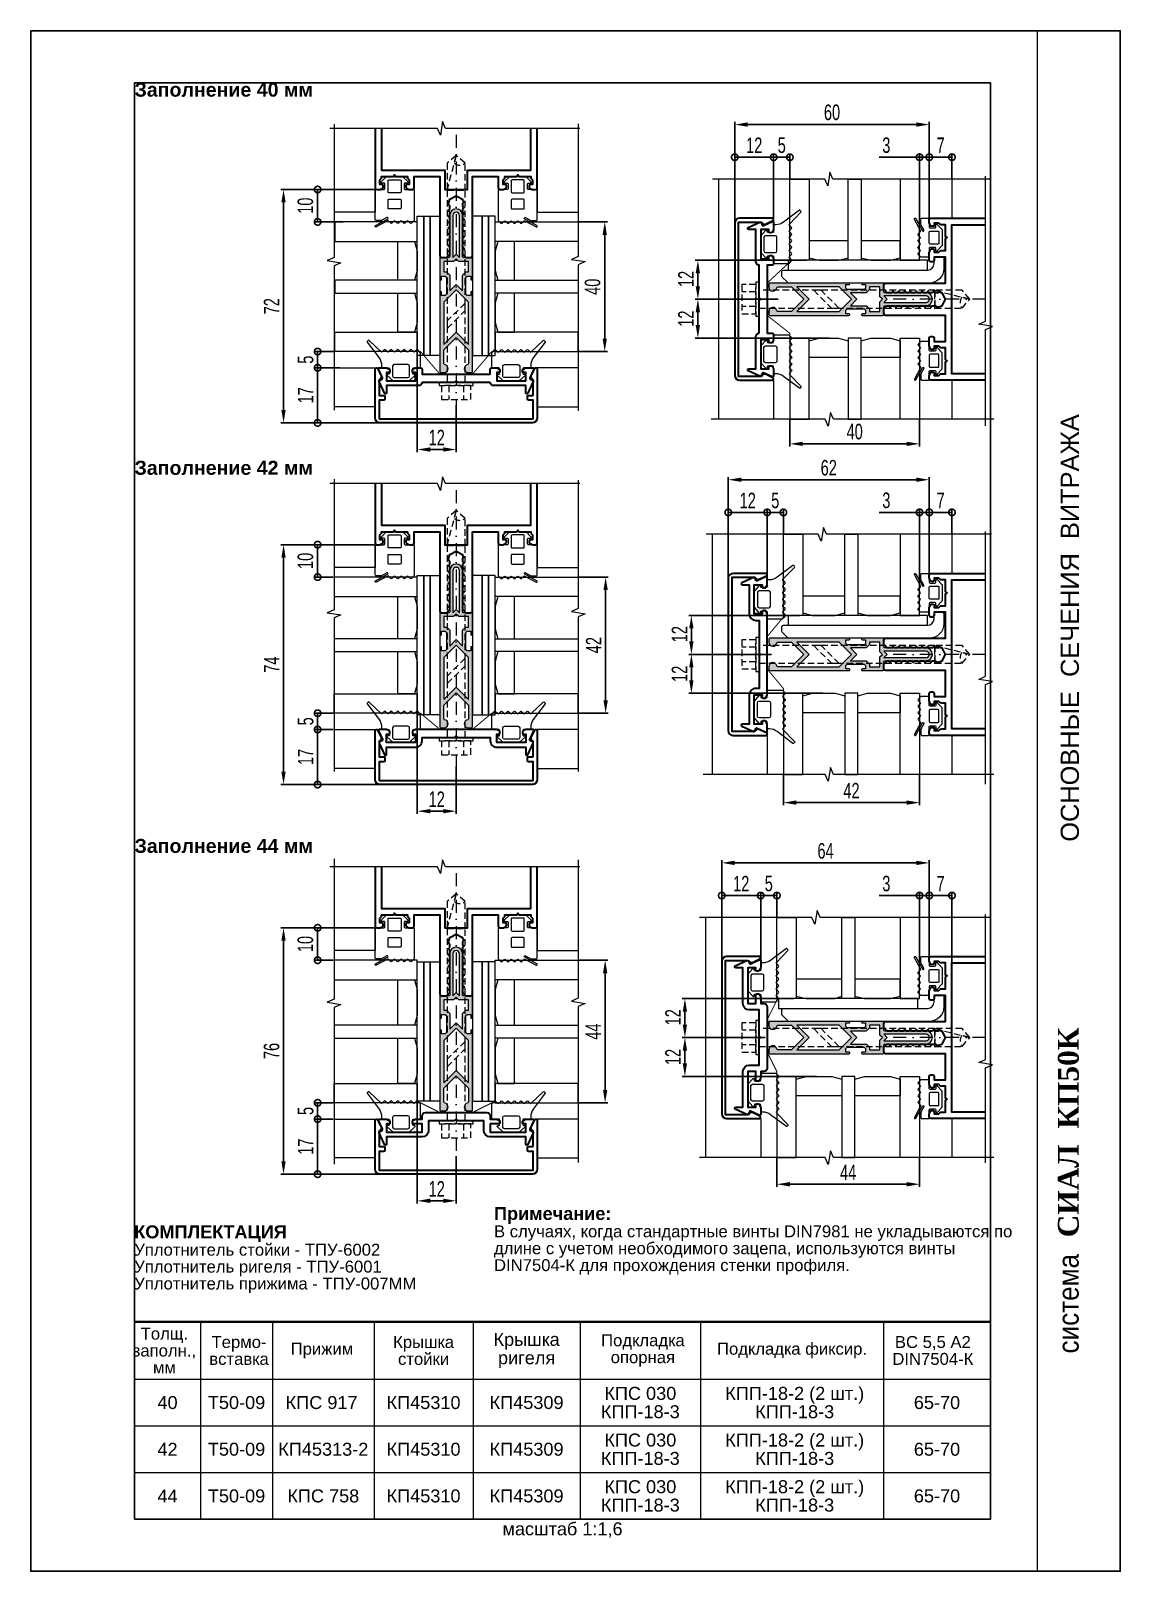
# Paper-space layout '7' of a CAD drawing. Extents: x 0 to 210, y 0 to 297.
# The model-space entities are those that its viewports show. They can reach past a viewport. Long polylines and large blocks are cut down to what shows.
import ezdxf
from ezdxf.enums import TextEntityAlignment as Align

# ---------------------------------------------------------------- set-up
doc = ezdxf.new("R2010")
doc.units = 0
doc.header["$LTSCALE"] = 5
doc.linetypes.add('DASHDOT', pattern=[1, 0.5, -0.25, 0, -0.25])
doc.linetypes.add('HIDDEN', pattern=[0.375, 0.25, -0.125])
doc.layers.get('0').update_dxf_attribs({"linetype": 'CONTINUOUS', "lineweight": 30})
doc.layers.get('DEFPOINTS').update_dxf_attribs({"linetype": 'CONTINUOUS'})
for name, color, linetype, lineweight in [('1', 6, 'DASHDOT', 13), ('2', 3, 'HIDDEN', 13), ('Dimentions', 5, 'CONTINUOUS', 15), ('Glass', 5, 'CONTINUOUS', 20), ('Ал подклад', 7, 'CONTINUOUS', 20), ('Герлен', 7, 'CONTINUOUS', 60), ('Зигзаг', 1, 'CONTINUOUS', 15), ('Конструкции', 252, 'CONTINUOUS', 20), ('Подкладки', 1, 'CONTINUOUS', 20), ('Рамки', 1, 'CONTINUOUS', 15), ('Текстовый', 7, 'CONTINUOUS', 9), ('Уплотнители', 1, 'CONTINUOUS', 20), ('Штриховка', 1, 'CONTINUOUS', 5)]:
    doc.layers.add(name, color=color, linetype=linetype, lineweight=lineweight)
doc.layers.add('Скрытые', color=14, linetype='CONTINUOUS', plot=False)
doc.styles.add('3', font='RUSS.SHX', dxfattribs={"width": 0.7, "height": 3})
doc.styles.add('Каталожный', font='arial.ttf', dxfattribs={"height": 2.5})
doc.styles.add('Фирм', font='arial.ttf', dxfattribs={"height": 3.5})
doc.styles.add('Фирм5', font='timesbd.ttf', dxfattribs={"height": 4})
doc.dimstyles.new('MX1_6', dxfattribs={"dimtxt": 3, "dimasz": 2.5, "dimexe": 0.5, "dimexo": 0, "dimgap": 0.8, "dimtad": 1, "dimlfac": 1.6, "dimdsep": 46, "dimtxsty": '3', "dimcen": 0, "dimclrd": 256, "dimclre": 256, "dimclrt": 256, "dimaunit": 1, "dimadec": 0, "dimazin": 0, "dimtfac": 1, "dimtmove": 0, "dimatfit": 1, "dimfxl": 1, "dimtvp": 1, "dimtolj": 1, "dimtzin": 0, "dimarcsym": 0})

psp = doc.layouts.new('7')

msp = doc.modelspace()

# ---------------------------------------------------------------- texts
at = {"layer": 'Скрытые', "linetype": 'Continuous', "insert": (1362.5, 7.9386), "char_height": 3.5, "width": 165, "attachment_point": 5, "style": 'Каталожный'}
msp.add_mtext('\\pxqc;{\\H0.71429x;масштаб 1:1,6}', dxfattribs=at)
at = {"layer": 'Текстовый'}
for s, height, style, p in [('ОСНОВНЫЕ  СЕЧЕНИЯ  ВИТРАЖА', 3.5, 'Фирм', (1462.0431, 140.6503)), ('СИАЛ  КП50К', 4, 'Фирм5', (1462, 64.3724))]:
    msp.add_text(s, height=height, rotation=90, dxfattribs=dict(at, style=style)).set_placement(p)
at = {"layer": 'Текстовый', "style": 'Фирм', "width": 0.9}
msp.add_text(' система ', height=4, rotation=90, dxfattribs=at).set_placement((1462, 51.5762), align=Align.CENTER)
at = {"layer": 'Текстовый', "linetype": 'Continuous', "char_height": 2.7, "width": 42.664921, "attachment_point": 1, "style": 'Каталожный'}
for s, insert in [('\\pxql;{\\fArial|b1|i0|c204|p34;Заполнение 40 мм}', (1280, 287)), ('\\pxql;{\\fArial|b1|i0|c204|p34;Заполнение 42 мм}', (1280, 214.0962)), ('\\pxql;{\\fArial|b1|i0|c204|p34;Заполнение 44 мм}', (1280, 141.1909))]:
    msp.add_mtext(s, dxfattribs=dict(at, insert=insert))
at = {"layer": 'Текстовый', "linetype": 'Continuous', "line_spacing_factor": 0.85, "style": 'Каталожный'}
for s, insert, char_height, width, attachment_point in [('\\pxi-2,l2,r-2.0333,se1.0833,ql,t4;{\\fArial|b1|i0|c204|p34;Примечание:\\P\\pi0,l0;\\fArial|b0|i0|c204|p34;\\H0.92x;В случаях, когда стандартные винты DIN7981 не укладываются по длине с учетом необходимого зацепа, используются винты DIN7504-К для прохождения стенки профиля.}', (1349.2851, 70.2198), 2.5, 95.714943, 1), ('\\P\\pxql;{\\fArial|b1|i0|c204|p34;КОМПЛЕКТАЦИЯ\\P\\pi-2,l2,r-2.0333,se1.0833,t4;\\fArial|b0|i0|c204|p34;\\H0.92x;Уплотнитель стойки - ТПУ-6002\\PУплотнитель ригеля - ТПУ-6001\\PУплотнитель прижима - ТПУ-007ММ}', (1279.934, 70.2198), 2.5, 66.020014, 1), ('Толщ.\\Pзаполн.,\\Pмм', (1285.7528, 42.5434), 2.3, 27.25, 5), ('Термо-\\Pвставка', (1300.1384, 42.5434), 2.3, 12.276865, 5), ('Крышка \\Pстойки', (1335.7128, 42.5434), 2.3, 19.097083, 5), ('Крышка ригеля', (1355.5739, 42.5434), 2.5, 20.625, 5), ('Подкладка опорная', (1377.9906, 42.5434), 2.3, 27.25, 5), ('ВС 5,5 А2\\PDIN7504-К', (1433.8866, 42.5434), 2.3, 27.25, 5), ('Прижим', (1316.1156, 42.5434), 2.3, 27.25, 5), ('Подкладка фиксир.', (1406.7395, 42.5434), 2.3, 35.271027, 5), ('КПП-18-2 (2 шт.)\\PКПП-18-3', (1407.2626, 32.5), 2.5, 34.224897, 5), ('40', (1286.3562, 32.5), 2.5, 12.712441, 5), ('Т50-09', (1299.6582, 32.5), 2.5, 13.891532, 5), ('КПС 917', (1316.057, 32.5), 2.5, 19.560325, 5), ('КП45310', (1335.7128, 32.5), 2.5, 19.097083, 5), ('КП45309', (1355.5739, 32.5), 2.5, 20.625, 5), ('КПС 030\\PКПП-18-3', (1377.4952, 32.5), 2.5, 23.217592, 5), ('65-70', (1434.6875, 32.5), 2.5, 20.625, 5), ('42', (1286.3562, 23.5), 2.5, 12.712441, 5), ('Т50-09', (1299.6582, 23.5), 2.5, 13.891532, 5), ('КП45313-2', (1316.3841, 23.5), 2.5, 19.560325, 5), ('КП45310', (1335.7128, 23.5), 2.5, 19.097083, 5), ('КП45309', (1355.5739, 23.5), 2.5, 20.625, 5), ('КПС 030\\PКПП-18-3', (1377.4952, 23.5), 2.5, 23.217592, 5), ('КПП-18-2 (2 шт.)\\PКПП-18-3', (1407.2626, 23.5), 2.5, 34.224897, 5), ('65-70', (1434.6875, 23.5), 2.5, 20.625, 5), ('44', (1286.3562, 14.5), 2.5, 12.712441, 5), ('Т50-09', (1299.6582, 14.5), 2.5, 13.891532, 5), ('КПС 758', (1316.3841, 14.5), 2.5, 19.560325, 5), ('КП45310', (1335.7128, 14.5), 2.5, 19.097083, 5), ('КП45309', (1355.5739, 14.5), 2.5, 20.625, 5), ('КПС 030\\PКПП-18-3', (1377.4952, 14.5), 2.5, 23.217592, 5), ('КПП-18-2 (2 шт.)\\PКПП-18-3', (1407.2626, 14.5), 2.5, 34.224897, 5), ('65-70', (1434.6875, 14.5), 2.5, 20.625, 5)]:
    msp.add_mtext(s, dxfattribs=dict(at, insert=insert, char_height=char_height, width=width, attachment_point=attachment_point))

# ---------------------------------------------------------------- blocks, each defined once
blk = doc.blocks.new('45313-2')
blk.add_lwpolyline([(-12.43, 0, -0.116434), (-12.56, 0.03), (-13.33, 0.42, -0.284079), (-13.5, 0.69), (-13.5, 1.2, -0.414214), (-13.2, 1.5), (-12.5, 1.5), (-12.5, 4), (-21.5, 4), (-21.5, 1.5), (-20.8, 1.5, -0.414214), (-20.5, 1.2), (-20.5, 0.69, -0.284079), (-20.67, 0.42), (-21.44, 0.03, -0.116434), (-21.57, 0), (-23.7, 0, -0.548619), (-23.97, 0.43), (-22.73, 3.1, 0.414214), (-22.87, 3.5), (-23.63, 3.85, -0.414214), (-23.77, 4.25), (-22.1, 7.83, -0.291473), (-21.83, 8), (-21.8, 8, -0.414214), (-21.5, 7.7), (-21.5, 5.5), (-12.5, 5.5, -0.414214), (-10.5, 3.5), (-10.5, 2.5), (-0.44, 2.5, -0.284079), (-0.17, 2.33), (0, 2), (0.17, 2.33, -0.284079), (0.44, 2.5), (10.5, 2.5), (10.5, 3.5, -0.414214), (12.5, 5.5), (21.5, 5.5), (21.5, 7.7, -0.414214), (21.8, 8), (21.83, 8, -0.291473), (22.1, 7.83), (23.77, 4.25, -0.414214), (23.63, 3.85), (22.87, 3.5, 0.414214), (22.73, 3.1), (23.97, 0.43, -0.548619), (23.7, 0), (21.57, 0, -0.116434), (21.44, 0.03), (20.67, 0.42, -0.284079), (20.5, 0.69), (20.5, 1.2, -0.414214), (20.8, 1.5), (21.5, 1.5), (21.5, 4), (12.5, 4), (12.5, 1.5), (13.2, 1.5, -0.414214), (13.5, 1.2), (13.5, 0.69, -0.284079), (13.33, 0.42), (12.56, 0.03, -0.116434), (12.43, 0)], format="xyb", close=True)
blk = doc.blocks.new('*D692')
at = {"layer": 'DEFPOINTS', "color": 0, "linetype": 'Continuous', "transparency": 16777216}
for p in [(1365.54, 191.67), (1365.54, 165.42), (1370.81, 165.42)]:
    blk.add_point(p, dxfattribs=at)
at = {"layer": 'Dimentions', "linetype": 'Continuous', "lineweight": -2, "transparency": 16777216}
for p, q in [((1365.54, 191.67), (1371.31, 191.67)), ((1370.81, 189.17), (1370.81, 167.92)), ((1365.54, 165.42), (1371.31, 165.42))]:
    blk.add_line(p, q, dxfattribs=at)
at = {"layer": 'Dimentions', "linetype": 'Continuous', "transparency": 16777216}
for points in [[(1370.4, 189.17), (1371.23, 189.17), (1370.81, 191.67)], [(1370.4, 167.92), (1371.23, 167.92), (1370.81, 165.42)]]:
    blk.add_solid(points, dxfattribs=at)
at = {"layer": 'Dimentions', "linetype": 'Continuous', "transparency": 16777216, "insert": (1368.51, 178.55), "char_height": 3, "attachment_point": 5, "rotation": 90, "style": '3'}
blk.add_mtext('\\A1;42', dxfattribs=at)
blk = doc.blocks.new('_DotSmall')
at = {"color": 0, "linetype": 'ByBlock', "const_width": 0.5}
blk.add_lwpolyline([(-0.0625, 0, 1), (0.0625, 0, 1)], format="xyb", close=True, dxfattribs=at)
blk = doc.blocks.new('*D693')
at = {"layer": 'DEFPOINTS', "color": 0, "linetype": 'Continuous', "transparency": 16777216}
for p in [(1318.26, 165.42), (1315.29, 162.29), (1318.26, 162.29)]:
    blk.add_point(p, dxfattribs=at)
at = {"layer": 'Dimentions', "linetype": 'Continuous', "lineweight": -2, "transparency": 16777216}
for p, q in [((1318.26, 165.42), (1314.79, 165.42)), ((1315.29, 165.42), (1315.29, 162.29)), ((1318.26, 162.29), (1314.79, 162.29))]:
    blk.add_line(p, q, dxfattribs=at)
at = {"layer": 'Dimentions', "linetype": 'Continuous', "lineweight": -2, "transparency": 16777216, "xscale": 2.5, "yscale": 2.5, "zscale": 2.5}
for p, rotation in [((1315.29, 165.42), 90), ((1315.29, 162.29), 270)]:
    blk.add_blockref('_DotSmall', p, dxfattribs=dict(at, rotation=rotation))
at = {"layer": 'Dimentions', "linetype": 'Continuous', "transparency": 16777216, "insert": (1312.99, 163.86), "char_height": 3, "attachment_point": 5, "rotation": 90, "style": '3'}
blk.add_mtext('\\A1;5', dxfattribs=at)
blk = doc.blocks.new('*D694')
at = {"layer": 'DEFPOINTS', "color": 0, "linetype": 'Continuous', "transparency": 16777216}
for p in [(1318.26, 162.29), (1315.29, 151.67), (1328.25, 151.67)]:
    blk.add_point(p, dxfattribs=at)
at = {"layer": 'Dimentions', "linetype": 'Continuous', "lineweight": -2, "transparency": 16777216}
for p, q in [((1318.26, 162.29), (1314.79, 162.29)), ((1315.29, 162.29), (1315.29, 151.67)), ((1328.25, 151.67), (1314.79, 151.67))]:
    blk.add_line(p, q, dxfattribs=at)
at = {"layer": 'Dimentions', "linetype": 'Continuous', "lineweight": -2, "transparency": 16777216, "xscale": 2.5, "yscale": 2.5, "zscale": 2.5}
for p, rotation in [((1315.29, 162.29), 90), ((1315.29, 151.67), 270)]:
    blk.add_blockref('_DotSmall', p, dxfattribs=dict(at, rotation=rotation))
at = {"layer": 'Dimentions', "linetype": 'Continuous', "transparency": 16777216, "insert": (1312.99, 156.98), "char_height": 3, "attachment_point": 5, "rotation": 90, "style": '3'}
blk.add_mtext('\\A1;17', dxfattribs=at)
blk = doc.blocks.new('*D695')
at = {"layer": 'DEFPOINTS', "color": 0, "linetype": 'Continuous', "transparency": 16777216}
for p in [(1326.18, 197.92), (1315.29, 191.67), (1318.26, 191.67)]:
    blk.add_point(p, dxfattribs=at)
at = {"layer": 'Dimentions', "linetype": 'Continuous', "lineweight": -2, "transparency": 16777216}
for p, q in [((1326.18, 197.92), (1314.79, 197.92)), ((1315.29, 197.92), (1315.29, 191.67)), ((1318.26, 191.67), (1314.79, 191.67))]:
    blk.add_line(p, q, dxfattribs=at)
at = {"layer": 'Dimentions', "linetype": 'Continuous', "lineweight": -2, "transparency": 16777216, "xscale": 2.5, "yscale": 2.5, "zscale": 2.5}
for p, rotation in [((1315.29, 197.92), 90), ((1315.29, 191.67), 270)]:
    blk.add_blockref('_DotSmall', p, dxfattribs=dict(at, rotation=rotation))
at = {"layer": 'Dimentions', "linetype": 'Continuous', "transparency": 16777216, "insert": (1312.94, 194.8), "char_height": 3, "attachment_point": 5, "rotation": 90, "style": '3'}
blk.add_mtext('\\A1;10', dxfattribs=at)
blk = doc.blocks.new('*D696')
at = {"layer": 'DEFPOINTS', "color": 0, "linetype": 'Continuous', "transparency": 16777216}
for p in [(1318.45, 197.92), (1308.72, 151.67), (1320.12, 151.67)]:
    blk.add_point(p, dxfattribs=at)
at = {"layer": 'Dimentions', "linetype": 'Continuous', "lineweight": -2, "transparency": 16777216}
for p, q in [((1318.45, 197.92), (1308.22, 197.92)), ((1308.72, 195.42), (1308.72, 154.17)), ((1320.12, 151.67), (1308.22, 151.67))]:
    blk.add_line(p, q, dxfattribs=at)
at = {"layer": 'Dimentions', "linetype": 'Continuous', "transparency": 16777216}
for points in [[(1308.3, 195.42), (1309.13, 195.42), (1308.72, 197.92)], [(1308.3, 154.17), (1309.13, 154.17), (1308.72, 151.67)]]:
    blk.add_solid(points, dxfattribs=at)
at = {"layer": 'Dimentions', "linetype": 'Continuous', "transparency": 16777216, "insert": (1306.42, 174.8), "char_height": 3, "attachment_point": 5, "rotation": 90, "style": '3'}
blk.add_mtext('\\A1;74', dxfattribs=at)
blk = doc.blocks.new('*D697')
at = {"layer": 'DEFPOINTS', "color": 0, "linetype": 'Continuous', "transparency": 16777216}
for p in [(1405.07, 204.14), (1405.07, 199.92), (1401.95, 191.58)]:
    blk.add_point(p, dxfattribs=at)
at = {"layer": 'Dimentions', "linetype": 'Continuous', "lineweight": -2, "transparency": 16777216}
for p, q in [((1401.95, 191.58), (1401.95, 204.64)), ((1401.95, 204.14), (1405.07, 204.14)), ((1405.07, 199.92), (1405.07, 204.64))]:
    blk.add_line(p, q, dxfattribs=at)
at = {"layer": 'Dimentions', "linetype": 'Continuous', "lineweight": -2, "transparency": 16777216, "xscale": 2.5, "yscale": 2.5, "zscale": 2.5, "rotation": 180}
blk.add_blockref('_DotSmall', (1401.95, 204.14), dxfattribs=at)
at = {"layer": 'Dimentions', "linetype": 'Continuous', "lineweight": -2, "transparency": 16777216, "xscale": 2.5, "yscale": 2.5, "zscale": 2.5}
blk.add_blockref('_DotSmall', (1405.07, 204.14), dxfattribs=at)
at = {"layer": 'Dimentions', "linetype": 'Continuous', "transparency": 16777216, "insert": (1403.51, 206.44), "char_height": 3, "attachment_point": 5, "style": '3'}
blk.add_mtext('\\A1;5', dxfattribs=at)
blk = doc.blocks.new('*D698')
at = {"layer": 'DEFPOINTS', "color": 0, "linetype": 'Continuous', "transparency": 16777216}
for p in [(1405.07, 153.61), (1431.32, 153.61), (1405.07, 148.19)]:
    blk.add_point(p, dxfattribs=at)
at = {"layer": 'Dimentions', "linetype": 'Continuous', "lineweight": -2, "transparency": 16777216}
for p, q in [((1405.07, 153.61), (1405.07, 147.69)), ((1431.32, 153.61), (1431.32, 147.69)), ((1428.82, 148.19), (1407.57, 148.19))]:
    blk.add_line(p, q, dxfattribs=at)
at = {"layer": 'Dimentions', "linetype": 'Continuous', "transparency": 16777216}
for points in [[(1407.57, 148.61), (1407.57, 147.77), (1405.07, 148.19)], [(1428.82, 148.61), (1428.82, 147.77), (1431.32, 148.19)]]:
    blk.add_solid(points, dxfattribs=at)
at = {"layer": 'Dimentions', "linetype": 'Continuous', "transparency": 16777216, "insert": (1418.2, 150.49), "char_height": 3, "attachment_point": 5, "style": '3'}
blk.add_mtext('\\A1;42', dxfattribs=at)
blk = doc.blocks.new('*D699')
at = {"layer": 'DEFPOINTS', "color": 0, "linetype": 'Continuous', "transparency": 16777216}
for p in [(1431.32, 204.15), (1431.32, 192.08), (1433.2, 192.08)]:
    blk.add_point(p, dxfattribs=at)
at = {"layer": 'Dimentions', "linetype": 'Continuous', "lineweight": -2, "transparency": 16777216}
for p, q in [((1431.32, 204.15), (1423.52, 204.15)), ((1431.32, 192.08), (1431.32, 204.65)), ((1433.2, 204.15), (1431.32, 204.15)), ((1433.2, 192.08), (1433.2, 204.65)), ((1433.2, 204.15), (1435.7, 204.15))]:
    blk.add_line(p, q, dxfattribs=at)
at = {"layer": 'Dimentions', "linetype": 'Continuous', "lineweight": -2, "transparency": 16777216, "xscale": 2.5, "yscale": 2.5, "zscale": 2.5}
blk.add_blockref('_DotSmall', (1431.32, 204.15), dxfattribs=at)
at = {"layer": 'Dimentions', "linetype": 'Continuous', "lineweight": -2, "transparency": 16777216, "xscale": 2.5, "yscale": 2.5, "zscale": 2.5, "rotation": 180}
blk.add_blockref('_DotSmall', (1433.2, 204.15), dxfattribs=at)
at = {"layer": 'Dimentions', "linetype": 'Continuous', "transparency": 16777216, "insert": (1424.92, 206.45), "char_height": 3, "attachment_point": 5, "style": '3'}
blk.add_mtext('\\A1;3', dxfattribs=at)
blk = doc.blocks.new('*D700')
at = {"layer": 'DEFPOINTS', "color": 0, "linetype": 'Continuous', "transparency": 16777216}
for p in [(1394.45, 210.44), (1433.2, 192.08), (1394.45, 189.7)]:
    blk.add_point(p, dxfattribs=at)
at = {"layer": 'Dimentions', "linetype": 'Continuous', "lineweight": -2, "transparency": 16777216}
for p, q in [((1394.45, 189.7), (1394.45, 210.94)), ((1433.2, 192.08), (1433.2, 210.94)), ((1430.7, 210.44), (1396.95, 210.44))]:
    blk.add_line(p, q, dxfattribs=at)
at = {"layer": 'Dimentions', "linetype": 'Continuous', "transparency": 16777216}
for points in [[(1396.95, 210.86), (1396.95, 210.03), (1394.45, 210.44)], [(1430.7, 210.86), (1430.7, 210.03), (1433.2, 210.44)]]:
    blk.add_solid(points, dxfattribs=at)
at = {"layer": 'Dimentions', "linetype": 'Continuous', "transparency": 16777216, "insert": (1413.82, 212.74), "char_height": 3, "attachment_point": 5, "style": '3'}
blk.add_mtext('\\A1;62', dxfattribs=at)
blk = doc.blocks.new('*D701')
at = {"layer": 'DEFPOINTS', "color": 0, "linetype": 'Continuous', "transparency": 16777216}
for p in [(1394.45, 204.14), (1401.95, 199.36), (1394.45, 189.7)]:
    blk.add_point(p, dxfattribs=at)
at = {"layer": 'Dimentions', "linetype": 'Continuous', "lineweight": -2, "transparency": 16777216}
for p, q in [((1394.45, 189.7), (1394.45, 204.64)), ((1401.95, 204.14), (1394.45, 204.14)), ((1401.95, 199.36), (1401.95, 204.64))]:
    blk.add_line(p, q, dxfattribs=at)
at = {"layer": 'Dimentions', "linetype": 'Continuous', "lineweight": -2, "transparency": 16777216, "xscale": 2.5, "yscale": 2.5, "zscale": 2.5, "rotation": 180}
blk.add_blockref('_DotSmall', (1394.45, 204.14), dxfattribs=at)
at = {"layer": 'Dimentions', "linetype": 'Continuous', "lineweight": -2, "transparency": 16777216, "xscale": 2.5, "yscale": 2.5, "zscale": 2.5}
blk.add_blockref('_DotSmall', (1401.95, 204.14), dxfattribs=at)
at = {"layer": 'Dimentions', "linetype": 'Continuous', "transparency": 16777216, "insert": (1398.2, 206.44), "char_height": 3, "attachment_point": 5, "style": '3'}
blk.add_mtext('\\A1;12', dxfattribs=at)
blk = doc.blocks.new('*D702')
at = {"layer": 'DEFPOINTS', "color": 0, "linetype": 'Continuous', "transparency": 16777216}
for p in [(1433.2, 204.15), (1433.2, 200.38), (1437.57, 199.92)]:
    blk.add_point(p, dxfattribs=at)
at = {"layer": 'Dimentions', "linetype": 'Continuous', "lineweight": -2, "transparency": 16777216}
for p, q in [((1433.2, 200.38), (1433.2, 204.65)), ((1437.57, 204.15), (1433.2, 204.15)), ((1437.57, 199.92), (1437.57, 204.65))]:
    blk.add_line(p, q, dxfattribs=at)
at = {"layer": 'Dimentions', "linetype": 'Continuous', "lineweight": -2, "transparency": 16777216, "xscale": 2.5, "yscale": 2.5, "zscale": 2.5, "rotation": 180}
blk.add_blockref('_DotSmall', (1433.2, 204.15), dxfattribs=at)
at = {"layer": 'Dimentions', "linetype": 'Continuous', "lineweight": -2, "transparency": 16777216, "xscale": 2.5, "yscale": 2.5, "zscale": 2.5}
blk.add_blockref('_DotSmall', (1437.57, 204.15), dxfattribs=at)
at = {"layer": 'Dimentions', "linetype": 'Continuous', "transparency": 16777216, "insert": (1435.38, 206.45), "char_height": 3, "attachment_point": 5, "style": '3'}
blk.add_mtext('\\A1;7', dxfattribs=at)
blk = doc.blocks.new('*D703')
at = {"layer": 'DEFPOINTS', "color": 0, "linetype": 'Continuous', "transparency": 16777216}
for p in [(1365.54, 260.15), (1365.54, 235.15), (1370.64, 235.15)]:
    blk.add_point(p, dxfattribs=at)
at = {"layer": 'Dimentions', "linetype": 'Continuous', "lineweight": -2, "transparency": 16777216}
for p, q in [((1365.54, 260.15), (1371.14, 260.15)), ((1370.64, 257.65), (1370.64, 237.65)), ((1365.54, 235.15), (1371.14, 235.15))]:
    blk.add_line(p, q, dxfattribs=at)
at = {"layer": 'Dimentions', "linetype": 'Continuous', "transparency": 16777216}
for points in [[(1370.22, 257.65), (1371.05, 257.65), (1370.64, 260.15)], [(1370.22, 237.65), (1371.05, 237.65), (1370.64, 235.15)]]:
    blk.add_solid(points, dxfattribs=at)
at = {"layer": 'Dimentions', "linetype": 'Continuous', "transparency": 16777216, "insert": (1368.3, 247.65), "char_height": 3, "attachment_point": 5, "rotation": 90, "style": '3'}
blk.add_mtext('\\A1;40', dxfattribs=at)
blk = doc.blocks.new('*D704')
at = {"layer": 'DEFPOINTS', "color": 0, "linetype": 'Continuous', "transparency": 16777216}
for p in [(1318.58, 235.15), (1315.29, 232.03), (1319.57, 232.03)]:
    blk.add_point(p, dxfattribs=at)
at = {"layer": 'Dimentions', "linetype": 'Continuous', "lineweight": -2, "transparency": 16777216}
for p, q in [((1318.58, 235.15), (1314.79, 235.15)), ((1315.29, 235.15), (1315.29, 232.03)), ((1319.57, 232.03), (1314.79, 232.03))]:
    blk.add_line(p, q, dxfattribs=at)
at = {"layer": 'Dimentions', "linetype": 'Continuous', "lineweight": -2, "transparency": 16777216, "xscale": 2.5, "yscale": 2.5, "zscale": 2.5}
for p, rotation in [((1315.29, 235.15), 90), ((1315.29, 232.03), 270)]:
    blk.add_blockref('_DotSmall', p, dxfattribs=dict(at, rotation=rotation))
at = {"layer": 'Dimentions', "linetype": 'Continuous', "transparency": 16777216, "insert": (1312.99, 233.59), "char_height": 3, "attachment_point": 5, "rotation": 90, "style": '3'}
blk.add_mtext('\\A1;5', dxfattribs=at)
blk = doc.blocks.new('*D705')
at = {"layer": 'DEFPOINTS', "color": 0, "linetype": 'Continuous', "transparency": 16777216}
for p in [(1319.57, 232.03), (1315.29, 221.4), (1328.25, 221.4)]:
    blk.add_point(p, dxfattribs=at)
at = {"layer": 'Dimentions', "linetype": 'Continuous', "lineweight": -2, "transparency": 16777216}
for p, q in [((1319.57, 232.03), (1314.79, 232.03)), ((1315.29, 232.03), (1315.29, 221.4)), ((1328.25, 221.4), (1314.79, 221.4))]:
    blk.add_line(p, q, dxfattribs=at)
at = {"layer": 'Dimentions', "linetype": 'Continuous', "lineweight": -2, "transparency": 16777216, "xscale": 2.5, "yscale": 2.5, "zscale": 2.5}
for p, rotation in [((1315.29, 232.03), 90), ((1315.29, 221.4), 270)]:
    blk.add_blockref('_DotSmall', p, dxfattribs=dict(at, rotation=rotation))
at = {"layer": 'Dimentions', "linetype": 'Continuous', "transparency": 16777216, "insert": (1312.99, 226.72), "char_height": 3, "attachment_point": 5, "rotation": 90, "style": '3'}
blk.add_mtext('\\A1;17', dxfattribs=at)
blk = doc.blocks.new('*D706')
at = {"layer": 'DEFPOINTS', "color": 0, "linetype": 'Continuous', "transparency": 16777216}
for p in [(1326.18, 266.4), (1315.29, 260.15), (1320.24, 260.15)]:
    blk.add_point(p, dxfattribs=at)
at = {"layer": 'Dimentions', "linetype": 'Continuous', "lineweight": -2, "transparency": 16777216}
for p, q in [((1326.18, 266.4), (1314.79, 266.4)), ((1315.29, 266.4), (1315.29, 260.15)), ((1320.24, 260.15), (1314.79, 260.15))]:
    blk.add_line(p, q, dxfattribs=at)
at = {"layer": 'Dimentions', "linetype": 'Continuous', "lineweight": -2, "transparency": 16777216, "xscale": 2.5, "yscale": 2.5, "zscale": 2.5}
for p, rotation in [((1315.29, 266.4), 90), ((1315.29, 260.15), 270)]:
    blk.add_blockref('_DotSmall', p, dxfattribs=dict(at, rotation=rotation))
at = {"layer": 'Dimentions', "linetype": 'Continuous', "transparency": 16777216, "insert": (1312.94, 263.28), "char_height": 3, "attachment_point": 5, "rotation": 90, "style": '3'}
blk.add_mtext('\\A1;10', dxfattribs=at)
blk = doc.blocks.new('*D707')
at = {"layer": 'DEFPOINTS', "color": 0, "linetype": 'Continuous', "transparency": 16777216}
for p in [(1318.58, 266.4), (1308.72, 221.4), (1328.25, 221.4)]:
    blk.add_point(p, dxfattribs=at)
at = {"layer": 'Dimentions', "linetype": 'Continuous', "lineweight": -2, "transparency": 16777216}
for p, q in [((1318.58, 266.4), (1308.22, 266.4)), ((1308.72, 263.9), (1308.72, 223.9)), ((1328.25, 221.4), (1308.22, 221.4))]:
    blk.add_line(p, q, dxfattribs=at)
at = {"layer": 'Dimentions', "linetype": 'Continuous', "transparency": 16777216}
for points in [[(1308.3, 263.9), (1309.13, 263.9), (1308.72, 266.4)], [(1308.3, 223.9), (1309.13, 223.9), (1308.72, 221.4)]]:
    blk.add_solid(points, dxfattribs=at)
at = {"layer": 'Dimentions', "linetype": 'Continuous', "transparency": 16777216, "insert": (1306.42, 243.9), "char_height": 3, "attachment_point": 5, "rotation": 90, "style": '3'}
blk.add_mtext('\\A1;72', dxfattribs=at)
blk = doc.blocks.new('*D708')
at = {"layer": 'DEFPOINTS', "color": 0, "linetype": 'Continuous', "transparency": 16777216}
for p in [(1406.32, 272.62), (1406.32, 268.4), (1403.2, 260.06)]:
    blk.add_point(p, dxfattribs=at)
at = {"layer": 'Dimentions', "linetype": 'Continuous', "lineweight": -2, "transparency": 16777216}
for p, q in [((1403.2, 260.06), (1403.2, 273.12)), ((1403.2, 272.62), (1406.32, 272.62)), ((1406.32, 268.4), (1406.32, 273.12))]:
    blk.add_line(p, q, dxfattribs=at)
at = {"layer": 'Dimentions', "linetype": 'Continuous', "lineweight": -2, "transparency": 16777216, "xscale": 2.5, "yscale": 2.5, "zscale": 2.5, "rotation": 180}
blk.add_blockref('_DotSmall', (1403.2, 272.62), dxfattribs=at)
at = {"layer": 'Dimentions', "linetype": 'Continuous', "lineweight": -2, "transparency": 16777216, "xscale": 2.5, "yscale": 2.5, "zscale": 2.5}
blk.add_blockref('_DotSmall', (1406.32, 272.62), dxfattribs=at)
at = {"layer": 'Dimentions', "linetype": 'Continuous', "transparency": 16777216, "insert": (1404.76, 274.92), "char_height": 3, "attachment_point": 5, "style": '3'}
blk.add_mtext('\\A1;5', dxfattribs=at)
blk = doc.blocks.new('*D709')
at = {"layer": 'DEFPOINTS', "color": 0, "linetype": 'Continuous', "transparency": 16777216}
for p in [(1406.32, 222.09), (1431.32, 222.09), (1406.32, 217.36)]:
    blk.add_point(p, dxfattribs=at)
at = {"layer": 'Dimentions', "linetype": 'Continuous', "lineweight": -2, "transparency": 16777216}
for p, q in [((1406.32, 222.09), (1406.32, 216.86)), ((1431.32, 222.09), (1431.32, 216.86)), ((1428.82, 217.36), (1408.82, 217.36))]:
    blk.add_line(p, q, dxfattribs=at)
at = {"layer": 'Dimentions', "linetype": 'Continuous', "transparency": 16777216}
for points in [[(1408.82, 217.78), (1408.82, 216.95), (1406.32, 217.36)], [(1428.82, 217.78), (1428.82, 216.95), (1431.32, 217.36)]]:
    blk.add_solid(points, dxfattribs=at)
at = {"layer": 'Dimentions', "linetype": 'Continuous', "transparency": 16777216, "insert": (1418.82, 219.71), "char_height": 3, "attachment_point": 5, "style": '3'}
blk.add_mtext('\\A1;40', dxfattribs=at)
blk = doc.blocks.new('*D710')
at = {"layer": 'DEFPOINTS', "color": 0, "linetype": 'Continuous', "transparency": 16777216}
for p in [(1431.32, 272.63), (1431.32, 260.56), (1433.2, 260.56)]:
    blk.add_point(p, dxfattribs=at)
at = {"layer": 'Dimentions', "linetype": 'Continuous', "lineweight": -2, "transparency": 16777216}
for p, q in [((1431.32, 272.63), (1423.52, 272.63)), ((1431.32, 260.56), (1431.32, 273.13)), ((1433.2, 272.63), (1431.32, 272.63)), ((1433.2, 260.56), (1433.2, 273.13)), ((1433.2, 272.63), (1435.7, 272.63))]:
    blk.add_line(p, q, dxfattribs=at)
at = {"layer": 'Dimentions', "linetype": 'Continuous', "lineweight": -2, "transparency": 16777216, "xscale": 2.5, "yscale": 2.5, "zscale": 2.5}
blk.add_blockref('_DotSmall', (1431.32, 272.63), dxfattribs=at)
at = {"layer": 'Dimentions', "linetype": 'Continuous', "lineweight": -2, "transparency": 16777216, "xscale": 2.5, "yscale": 2.5, "zscale": 2.5, "rotation": 180}
blk.add_blockref('_DotSmall', (1433.2, 272.63), dxfattribs=at)
at = {"layer": 'Dimentions', "linetype": 'Continuous', "transparency": 16777216, "insert": (1424.92, 274.93), "char_height": 3, "attachment_point": 5, "style": '3'}
blk.add_mtext('\\A1;3', dxfattribs=at)
blk = doc.blocks.new('*D711')
at = {"layer": 'DEFPOINTS', "color": 0, "linetype": 'Continuous', "transparency": 16777216}
for p in [(1395.7, 278.92), (1433.2, 260.56), (1395.7, 258.18)]:
    blk.add_point(p, dxfattribs=at)
at = {"layer": 'Dimentions', "linetype": 'Continuous', "lineweight": -2, "transparency": 16777216}
for p, q in [((1395.7, 258.18), (1395.7, 279.42)), ((1433.2, 260.56), (1433.2, 279.42)), ((1430.7, 278.92), (1398.2, 278.92))]:
    blk.add_line(p, q, dxfattribs=at)
at = {"layer": 'Dimentions', "linetype": 'Continuous', "transparency": 16777216}
for points in [[(1398.2, 279.34), (1398.2, 278.51), (1395.7, 278.92)], [(1430.7, 279.34), (1430.7, 278.51), (1433.2, 278.92)]]:
    blk.add_solid(points, dxfattribs=at)
at = {"layer": 'Dimentions', "linetype": 'Continuous', "transparency": 16777216, "insert": (1414.45, 281.27), "char_height": 3, "attachment_point": 5, "style": '3'}
blk.add_mtext('\\A1;60', dxfattribs=at)
blk = doc.blocks.new('*D712')
at = {"layer": 'DEFPOINTS', "color": 0, "linetype": 'Continuous', "transparency": 16777216}
for p in [(1395.7, 272.62), (1403.2, 267.85), (1395.7, 258.18)]:
    blk.add_point(p, dxfattribs=at)
at = {"layer": 'Dimentions', "linetype": 'Continuous', "lineweight": -2, "transparency": 16777216}
for p, q in [((1395.7, 258.18), (1395.7, 273.12)), ((1403.2, 272.62), (1395.7, 272.62)), ((1403.2, 267.85), (1403.2, 273.12))]:
    blk.add_line(p, q, dxfattribs=at)
at = {"layer": 'Dimentions', "linetype": 'Continuous', "lineweight": -2, "transparency": 16777216, "xscale": 2.5, "yscale": 2.5, "zscale": 2.5, "rotation": 180}
blk.add_blockref('_DotSmall', (1395.7, 272.62), dxfattribs=at)
at = {"layer": 'Dimentions', "linetype": 'Continuous', "lineweight": -2, "transparency": 16777216, "xscale": 2.5, "yscale": 2.5, "zscale": 2.5}
blk.add_blockref('_DotSmall', (1403.2, 272.62), dxfattribs=at)
at = {"layer": 'Dimentions', "linetype": 'Continuous', "transparency": 16777216, "insert": (1399.45, 274.92), "char_height": 3, "attachment_point": 5, "style": '3'}
blk.add_mtext('\\A1;12', dxfattribs=at)
blk = doc.blocks.new('*D713')
at = {"layer": 'DEFPOINTS', "color": 0, "linetype": 'Continuous', "transparency": 16777216}
for p in [(1433.2, 272.63), (1433.2, 268.86), (1437.57, 268.4)]:
    blk.add_point(p, dxfattribs=at)
at = {"layer": 'Dimentions', "linetype": 'Continuous', "lineweight": -2, "transparency": 16777216}
for p, q in [((1433.2, 268.86), (1433.2, 273.13)), ((1437.57, 272.63), (1433.2, 272.63)), ((1437.57, 268.4), (1437.57, 273.13))]:
    blk.add_line(p, q, dxfattribs=at)
at = {"layer": 'Dimentions', "linetype": 'Continuous', "lineweight": -2, "transparency": 16777216, "xscale": 2.5, "yscale": 2.5, "zscale": 2.5, "rotation": 180}
blk.add_blockref('_DotSmall', (1433.2, 272.63), dxfattribs=at)
at = {"layer": 'Dimentions', "linetype": 'Continuous', "lineweight": -2, "transparency": 16777216, "xscale": 2.5, "yscale": 2.5, "zscale": 2.5}
blk.add_blockref('_DotSmall', (1437.57, 272.63), dxfattribs=at)
at = {"layer": 'Dimentions', "linetype": 'Continuous', "transparency": 16777216, "insert": (1435.38, 274.93), "char_height": 3, "attachment_point": 5, "style": '3'}
blk.add_mtext('\\A1;7', dxfattribs=at)
blk = doc.blocks.new('*D714')
at = {"layer": 'DEFPOINTS', "color": 0, "linetype": 'Continuous', "transparency": 16777216}
for p in [(1365.54, 117.8), (1365.54, 90.3), (1370.71, 90.3)]:
    blk.add_point(p, dxfattribs=at)
at = {"layer": 'Dimentions', "linetype": 'Continuous', "lineweight": -2, "transparency": 16777216}
for p, q in [((1365.54, 117.8), (1371.21, 117.8)), ((1370.71, 115.3), (1370.71, 92.8)), ((1365.54, 90.3), (1371.21, 90.3))]:
    blk.add_line(p, q, dxfattribs=at)
at = {"layer": 'Dimentions', "linetype": 'Continuous', "transparency": 16777216}
for points in [[(1370.3, 115.3), (1371.13, 115.3), (1370.71, 117.8)], [(1370.3, 92.8), (1371.13, 92.8), (1370.71, 90.3)]]:
    blk.add_solid(points, dxfattribs=at)
at = {"layer": 'Dimentions', "linetype": 'Continuous', "transparency": 16777216, "insert": (1368.41, 104.05), "char_height": 3, "attachment_point": 5, "rotation": 90, "style": '3'}
blk.add_mtext('\\A1;44', dxfattribs=at)
blk = doc.blocks.new('*D715')
at = {"layer": 'DEFPOINTS', "color": 0, "linetype": 'Continuous', "transparency": 16777216}
for p in [(1318.26, 90.3), (1315.29, 87.17), (1318.26, 87.17)]:
    blk.add_point(p, dxfattribs=at)
at = {"layer": 'Dimentions', "linetype": 'Continuous', "lineweight": -2, "transparency": 16777216}
for p, q in [((1318.26, 90.3), (1314.79, 90.3)), ((1315.29, 90.3), (1315.29, 87.17)), ((1318.26, 87.17), (1314.79, 87.17))]:
    blk.add_line(p, q, dxfattribs=at)
at = {"layer": 'Dimentions', "linetype": 'Continuous', "lineweight": -2, "transparency": 16777216, "xscale": 2.5, "yscale": 2.5, "zscale": 2.5}
for p, rotation in [((1315.29, 90.3), 90), ((1315.29, 87.17), 270)]:
    blk.add_blockref('_DotSmall', p, dxfattribs=dict(at, rotation=rotation))
at = {"layer": 'Dimentions', "linetype": 'Continuous', "transparency": 16777216, "insert": (1312.99, 88.73), "char_height": 3, "attachment_point": 5, "rotation": 90, "style": '3'}
blk.add_mtext('\\A1;5', dxfattribs=at)
blk = doc.blocks.new('*D716')
at = {"layer": 'DEFPOINTS', "color": 0, "linetype": 'Continuous', "transparency": 16777216}
for p in [(1318.26, 87.17), (1315.29, 76.55), (1328.25, 76.55)]:
    blk.add_point(p, dxfattribs=at)
at = {"layer": 'Dimentions', "linetype": 'Continuous', "lineweight": -2, "transparency": 16777216}
for p, q in [((1318.26, 87.17), (1314.79, 87.17)), ((1315.29, 87.17), (1315.29, 76.55)), ((1328.25, 76.55), (1314.79, 76.55))]:
    blk.add_line(p, q, dxfattribs=at)
at = {"layer": 'Dimentions', "linetype": 'Continuous', "lineweight": -2, "transparency": 16777216, "xscale": 2.5, "yscale": 2.5, "zscale": 2.5}
for p, rotation in [((1315.29, 87.17), 90), ((1315.29, 76.55), 270)]:
    blk.add_blockref('_DotSmall', p, dxfattribs=dict(at, rotation=rotation))
at = {"layer": 'Dimentions', "linetype": 'Continuous', "transparency": 16777216, "insert": (1312.99, 81.86), "char_height": 3, "attachment_point": 5, "rotation": 90, "style": '3'}
blk.add_mtext('\\A1;17', dxfattribs=at)
blk = doc.blocks.new('*D717')
at = {"layer": 'DEFPOINTS', "color": 0, "linetype": 'Continuous', "transparency": 16777216}
for p in [(1326.18, 124.05), (1315.29, 117.8), (1318.26, 117.8)]:
    blk.add_point(p, dxfattribs=at)
at = {"layer": 'Dimentions', "linetype": 'Continuous', "lineweight": -2, "transparency": 16777216}
for p, q in [((1326.18, 124.05), (1314.79, 124.05)), ((1315.29, 124.05), (1315.29, 117.8)), ((1318.26, 117.8), (1314.79, 117.8))]:
    blk.add_line(p, q, dxfattribs=at)
at = {"layer": 'Dimentions', "linetype": 'Continuous', "lineweight": -2, "transparency": 16777216, "xscale": 2.5, "yscale": 2.5, "zscale": 2.5}
for p, rotation in [((1315.29, 124.05), 90), ((1315.29, 117.8), 270)]:
    blk.add_blockref('_DotSmall', p, dxfattribs=dict(at, rotation=rotation))
at = {"layer": 'Dimentions', "linetype": 'Continuous', "transparency": 16777216, "insert": (1312.94, 120.92), "char_height": 3, "attachment_point": 5, "rotation": 90, "style": '3'}
blk.add_mtext('\\A1;10', dxfattribs=at)
blk = doc.blocks.new('*D718')
at = {"layer": 'DEFPOINTS', "color": 0, "linetype": 'Continuous', "transparency": 16777216}
for p in [(1318.45, 124.05), (1308.72, 76.55), (1320.44, 76.55)]:
    blk.add_point(p, dxfattribs=at)
at = {"layer": 'Dimentions', "linetype": 'Continuous', "lineweight": -2, "transparency": 16777216}
for p, q in [((1318.45, 124.05), (1308.22, 124.05)), ((1308.72, 121.55), (1308.72, 79.05)), ((1320.44, 76.55), (1308.22, 76.55))]:
    blk.add_line(p, q, dxfattribs=at)
at = {"layer": 'Dimentions', "linetype": 'Continuous', "transparency": 16777216}
for points in [[(1308.3, 121.55), (1309.13, 121.55), (1308.72, 124.05)], [(1308.3, 79.05), (1309.13, 79.05), (1308.72, 76.55)]]:
    blk.add_solid(points, dxfattribs=at)
at = {"layer": 'Dimentions', "linetype": 'Continuous', "transparency": 16777216, "insert": (1306.42, 100.3), "char_height": 3, "attachment_point": 5, "rotation": 90, "style": '3'}
blk.add_mtext('\\A1;76', dxfattribs=at)
blk = doc.blocks.new('*D719')
at = {"layer": 'DEFPOINTS', "color": 0, "linetype": 'Continuous', "transparency": 16777216}
for p in [(1403.82, 130.27), (1403.82, 126.05), (1400.7, 117.7)]:
    blk.add_point(p, dxfattribs=at)
at = {"layer": 'Dimentions', "linetype": 'Continuous', "lineweight": -2, "transparency": 16777216}
for p, q in [((1400.7, 117.7), (1400.7, 130.77)), ((1403.82, 126.05), (1403.82, 130.77)), ((1400.7, 130.27), (1403.82, 130.27))]:
    blk.add_line(p, q, dxfattribs=at)
at = {"layer": 'Dimentions', "linetype": 'Continuous', "lineweight": -2, "transparency": 16777216, "xscale": 2.5, "yscale": 2.5, "zscale": 2.5, "rotation": 180}
blk.add_blockref('_DotSmall', (1400.7, 130.27), dxfattribs=at)
at = {"layer": 'Dimentions', "linetype": 'Continuous', "lineweight": -2, "transparency": 16777216, "xscale": 2.5, "yscale": 2.5, "zscale": 2.5}
blk.add_blockref('_DotSmall', (1403.82, 130.27), dxfattribs=at)
at = {"layer": 'Dimentions', "linetype": 'Continuous', "transparency": 16777216, "insert": (1402.26, 132.57), "char_height": 3, "attachment_point": 5, "style": '3'}
blk.add_mtext('\\A1;5', dxfattribs=at)
blk = doc.blocks.new('*D720')
at = {"layer": 'DEFPOINTS', "color": 0, "linetype": 'Continuous', "transparency": 16777216}
for p in [(1403.82, 79.74), (1431.32, 79.74), (1403.82, 74.61)]:
    blk.add_point(p, dxfattribs=at)
at = {"layer": 'Dimentions', "linetype": 'Continuous', "lineweight": -2, "transparency": 16777216}
for p, q in [((1403.82, 79.74), (1403.82, 74.11)), ((1431.32, 79.74), (1431.32, 74.11)), ((1428.82, 74.61), (1406.32, 74.61))]:
    blk.add_line(p, q, dxfattribs=at)
at = {"layer": 'Dimentions', "linetype": 'Continuous', "transparency": 16777216}
for points in [[(1406.32, 75.03), (1406.32, 74.19), (1403.82, 74.61)], [(1428.82, 75.03), (1428.82, 74.19), (1431.32, 74.61)]]:
    blk.add_solid(points, dxfattribs=at)
at = {"layer": 'Dimentions', "linetype": 'Continuous', "transparency": 16777216, "insert": (1417.57, 76.91), "char_height": 3, "attachment_point": 5, "style": '3'}
blk.add_mtext('\\A1;44', dxfattribs=at)
blk = doc.blocks.new('*D721')
at = {"layer": 'DEFPOINTS', "color": 0, "linetype": 'Continuous', "transparency": 16777216}
for p in [(1431.32, 130.27), (1431.32, 118.2), (1433.2, 118.2)]:
    blk.add_point(p, dxfattribs=at)
at = {"layer": 'Dimentions', "linetype": 'Continuous', "lineweight": -2, "transparency": 16777216}
for p, q in [((1431.32, 118.2), (1431.32, 130.77)), ((1433.2, 118.2), (1433.2, 130.77)), ((1431.32, 130.27), (1423.52, 130.27)), ((1433.2, 130.27), (1431.32, 130.27)), ((1433.2, 130.27), (1435.7, 130.27))]:
    blk.add_line(p, q, dxfattribs=at)
at = {"layer": 'Dimentions', "linetype": 'Continuous', "lineweight": -2, "transparency": 16777216, "xscale": 2.5, "yscale": 2.5, "zscale": 2.5}
blk.add_blockref('_DotSmall', (1431.32, 130.27), dxfattribs=at)
at = {"layer": 'Dimentions', "linetype": 'Continuous', "lineweight": -2, "transparency": 16777216, "xscale": 2.5, "yscale": 2.5, "zscale": 2.5, "rotation": 180}
blk.add_blockref('_DotSmall', (1433.2, 130.27), dxfattribs=at)
at = {"layer": 'Dimentions', "linetype": 'Continuous', "transparency": 16777216, "insert": (1424.92, 132.57), "char_height": 3, "attachment_point": 5, "style": '3'}
blk.add_mtext('\\A1;3', dxfattribs=at)
blk = doc.blocks.new('*D722')
at = {"layer": 'DEFPOINTS', "color": 0, "linetype": 'Continuous', "transparency": 16777216}
for p in [(1393.2, 136.57), (1433.2, 118.2), (1393.2, 115.83)]:
    blk.add_point(p, dxfattribs=at)
at = {"layer": 'Dimentions', "linetype": 'Continuous', "lineweight": -2, "transparency": 16777216}
for p, q in [((1393.2, 115.83), (1393.2, 137.07)), ((1433.2, 118.2), (1433.2, 137.07)), ((1430.7, 136.57), (1395.7, 136.57))]:
    blk.add_line(p, q, dxfattribs=at)
at = {"layer": 'Dimentions', "linetype": 'Continuous', "transparency": 16777216}
for points in [[(1395.7, 136.99), (1395.7, 136.15), (1393.2, 136.57)], [(1430.7, 136.99), (1430.7, 136.15), (1433.2, 136.57)]]:
    blk.add_solid(points, dxfattribs=at)
at = {"layer": 'Dimentions', "linetype": 'Continuous', "transparency": 16777216, "insert": (1413.2, 138.87), "char_height": 3, "attachment_point": 5, "style": '3'}
blk.add_mtext('\\A1;64', dxfattribs=at)
blk = doc.blocks.new('*D723')
at = {"layer": 'DEFPOINTS', "color": 0, "linetype": 'Continuous', "transparency": 16777216}
for p in [(1393.2, 130.27), (1400.7, 125.49), (1393.2, 115.83)]:
    blk.add_point(p, dxfattribs=at)
at = {"layer": 'Dimentions', "linetype": 'Continuous', "lineweight": -2, "transparency": 16777216}
for p, q in [((1393.2, 115.83), (1393.2, 130.77)), ((1400.7, 125.49), (1400.7, 130.77)), ((1400.7, 130.27), (1393.2, 130.27))]:
    blk.add_line(p, q, dxfattribs=at)
at = {"layer": 'Dimentions', "linetype": 'Continuous', "lineweight": -2, "transparency": 16777216, "xscale": 2.5, "yscale": 2.5, "zscale": 2.5, "rotation": 180}
blk.add_blockref('_DotSmall', (1393.2, 130.27), dxfattribs=at)
at = {"layer": 'Dimentions', "linetype": 'Continuous', "lineweight": -2, "transparency": 16777216, "xscale": 2.5, "yscale": 2.5, "zscale": 2.5}
blk.add_blockref('_DotSmall', (1400.7, 130.27), dxfattribs=at)
at = {"layer": 'Dimentions', "linetype": 'Continuous', "transparency": 16777216, "insert": (1396.95, 132.57), "char_height": 3, "attachment_point": 5, "style": '3'}
blk.add_mtext('\\A1;12', dxfattribs=at)
blk = doc.blocks.new('*D724')
at = {"layer": 'DEFPOINTS', "color": 0, "linetype": 'Continuous', "transparency": 16777216}
for p in [(1433.2, 130.27), (1433.2, 126.5), (1437.57, 117.27)]:
    blk.add_point(p, dxfattribs=at)
at = {"layer": 'Dimentions', "linetype": 'Continuous', "lineweight": -2, "transparency": 16777216}
for p, q in [((1433.2, 126.5), (1433.2, 130.77)), ((1437.57, 117.27), (1437.57, 130.77)), ((1437.57, 130.27), (1433.2, 130.27))]:
    blk.add_line(p, q, dxfattribs=at)
at = {"layer": 'Dimentions', "linetype": 'Continuous', "lineweight": -2, "transparency": 16777216, "xscale": 2.5, "yscale": 2.5, "zscale": 2.5, "rotation": 180}
blk.add_blockref('_DotSmall', (1433.2, 130.27), dxfattribs=at)
at = {"layer": 'Dimentions', "linetype": 'Continuous', "lineweight": -2, "transparency": 16777216, "xscale": 2.5, "yscale": 2.5, "zscale": 2.5}
blk.add_blockref('_DotSmall', (1437.57, 130.27), dxfattribs=at)
at = {"layer": 'Dimentions', "linetype": 'Continuous', "transparency": 16777216, "insert": (1435.38, 132.57), "char_height": 3, "attachment_point": 5, "style": '3'}
blk.add_mtext('\\A1;7', dxfattribs=at)
blk = doc.blocks.new('*D725')
at = {"layer": 'DEFPOINTS', "color": 0, "linetype": 'Continuous', "transparency": 16777216}
for p in [(1334.5, 238.28), (1342, 224.85), (1342, 216.27)]:
    blk.add_point(p, dxfattribs=at)
at = {"layer": 'Dimentions', "linetype": 'Continuous', "lineweight": -2, "transparency": 16777216}
for p, q in [((1334.5, 238.28), (1334.5, 215.77)), ((1342, 224.85), (1342, 215.77)), ((1337, 216.27), (1339.5, 216.27))]:
    blk.add_line(p, q, dxfattribs=at)
at = {"layer": 'Dimentions', "linetype": 'Continuous', "transparency": 16777216}
for points in [[(1337, 216.69), (1337, 215.85), (1334.5, 216.27)], [(1339.5, 216.69), (1339.5, 215.85), (1342, 216.27)]]:
    blk.add_solid(points, dxfattribs=at)
at = {"layer": 'Dimentions', "linetype": 'Continuous', "transparency": 16777216, "insert": (1338.25, 218.57), "char_height": 3, "attachment_point": 5, "style": '3'}
blk.add_mtext('\\A1;12', dxfattribs=at)
blk = doc.blocks.new('*D726')
at = {"layer": 'DEFPOINTS', "color": 0, "linetype": 'Continuous', "transparency": 16777216}
for p in [(1334.5, 93.42), (1342, 79.99), (1342, 71.41)]:
    blk.add_point(p, dxfattribs=at)
at = {"layer": 'Dimentions', "linetype": 'Continuous', "lineweight": -2, "transparency": 16777216}
for p, q in [((1334.5, 93.42), (1334.5, 70.91)), ((1342, 79.99), (1342, 70.91)), ((1337, 71.41), (1339.5, 71.41))]:
    blk.add_line(p, q, dxfattribs=at)
at = {"layer": 'Dimentions', "linetype": 'Continuous', "transparency": 16777216}
for points in [[(1337, 71.83), (1337, 71), (1334.5, 71.41)], [(1339.5, 71.83), (1339.5, 71), (1342, 71.41)]]:
    blk.add_solid(points, dxfattribs=at)
at = {"layer": 'Dimentions', "linetype": 'Continuous', "transparency": 16777216, "insert": (1338.25, 73.71), "char_height": 3, "attachment_point": 5, "style": '3'}
blk.add_mtext('\\A1;12', dxfattribs=at)
blk = doc.blocks.new('*D727')
at = {"layer": 'DEFPOINTS', "color": 0, "linetype": 'Continuous', "transparency": 16777216}
for p in [(1387.34, 184.27), (1408.33, 184.27), (1402.8, 176.77)]:
    blk.add_point(p, dxfattribs=at)
at = {"layer": 'Dimentions', "linetype": 'Continuous', "lineweight": -2, "transparency": 16777216}
for p, q in [((1408.33, 184.27), (1386.84, 184.27)), ((1387.34, 179.27), (1387.34, 181.77)), ((1402.8, 176.77), (1386.84, 176.77))]:
    blk.add_line(p, q, dxfattribs=at)
at = {"layer": 'Dimentions', "linetype": 'Continuous', "transparency": 16777216}
for points in [[(1386.92, 181.77), (1387.75, 181.77), (1387.34, 184.27)], [(1386.92, 179.27), (1387.75, 179.27), (1387.34, 176.77)]]:
    blk.add_solid(points, dxfattribs=at)
at = {"layer": 'Dimentions', "linetype": 'Continuous', "transparency": 16777216, "insert": (1385.04, 180.67), "char_height": 3, "attachment_point": 5, "rotation": 90, "style": '3'}
blk.add_mtext('\\A1;12', dxfattribs=at)
blk = doc.blocks.new('*D728')
at = {"layer": 'DEFPOINTS', "color": 0, "linetype": 'Continuous', "transparency": 16777216}
for p in [(1402.8, 176.77), (1387.34, 169.27), (1412.7, 169.27)]:
    blk.add_point(p, dxfattribs=at)
at = {"layer": 'Dimentions', "linetype": 'Continuous', "lineweight": -2, "transparency": 16777216}
for p, q in [((1402.8, 176.77), (1386.84, 176.77)), ((1387.34, 174.27), (1387.34, 171.77)), ((1412.7, 169.27), (1386.84, 169.27))]:
    blk.add_line(p, q, dxfattribs=at)
at = {"layer": 'Dimentions', "linetype": 'Continuous', "transparency": 16777216}
for points in [[(1386.92, 174.27), (1387.75, 174.27), (1387.34, 176.77)], [(1386.92, 171.77), (1387.75, 171.77), (1387.34, 169.27)]]:
    blk.add_solid(points, dxfattribs=at)
at = {"layer": 'Dimentions', "linetype": 'Continuous', "transparency": 16777216, "insert": (1385.04, 173.02), "char_height": 3, "attachment_point": 5, "rotation": 90, "style": '3'}
blk.add_mtext('\\A1;12', dxfattribs=at)
blk = doc.blocks.new('*D729')
at = {"layer": 'DEFPOINTS', "color": 0, "linetype": 'Continuous', "transparency": 16777216}
for p in [(1334.5, 168.55), (1342, 155.12), (1342, 146.54)]:
    blk.add_point(p, dxfattribs=at)
at = {"layer": 'Dimentions', "linetype": 'Continuous', "lineweight": -2, "transparency": 16777216}
for p, q in [((1334.5, 168.55), (1334.5, 146.04)), ((1342, 155.12), (1342, 146.04)), ((1337, 146.54), (1339.5, 146.54))]:
    blk.add_line(p, q, dxfattribs=at)
at = {"layer": 'Dimentions', "linetype": 'Continuous', "transparency": 16777216}
for points in [[(1337, 146.95), (1337, 146.12), (1334.5, 146.54)], [(1339.5, 146.95), (1339.5, 146.12), (1342, 146.54)]]:
    blk.add_solid(points, dxfattribs=at)
at = {"layer": 'Dimentions', "linetype": 'Continuous', "transparency": 16777216, "insert": (1338.25, 148.84), "char_height": 3, "attachment_point": 5, "style": '3'}
blk.add_mtext('\\A1;12', dxfattribs=at)
blk = doc.blocks.new('*D730')
at = {"layer": 'DEFPOINTS', "color": 0, "linetype": 'Continuous', "transparency": 16777216}
for p in [(1388.59, 252.75), (1409.58, 252.75), (1404.05, 245.25)]:
    blk.add_point(p, dxfattribs=at)
at = {"layer": 'Dimentions', "linetype": 'Continuous', "lineweight": -2, "transparency": 16777216}
for p, q in [((1409.58, 252.75), (1388.09, 252.75)), ((1388.59, 247.75), (1388.59, 250.25)), ((1404.05, 245.25), (1388.09, 245.25))]:
    blk.add_line(p, q, dxfattribs=at)
at = {"layer": 'Dimentions', "linetype": 'Continuous', "transparency": 16777216}
for points in [[(1388.17, 250.25), (1389, 250.25), (1388.59, 252.75)], [(1388.17, 247.75), (1389, 247.75), (1388.59, 245.25)]]:
    blk.add_solid(points, dxfattribs=at)
at = {"layer": 'Dimentions', "linetype": 'Continuous', "transparency": 16777216, "insert": (1386.29, 249.15), "char_height": 3, "attachment_point": 5, "rotation": 90, "style": '3'}
blk.add_mtext('\\A1;12', dxfattribs=at)
blk = doc.blocks.new('*D731')
at = {"layer": 'DEFPOINTS', "color": 0, "linetype": 'Continuous', "transparency": 16777216}
for p in [(1404.05, 245.25), (1388.59, 237.75), (1413.95, 237.75)]:
    blk.add_point(p, dxfattribs=at)
at = {"layer": 'Dimentions', "linetype": 'Continuous', "lineweight": -2, "transparency": 16777216}
for p, q in [((1404.05, 245.25), (1388.09, 245.25)), ((1388.59, 242.75), (1388.59, 240.25)), ((1413.95, 237.75), (1388.09, 237.75))]:
    blk.add_line(p, q, dxfattribs=at)
at = {"layer": 'Dimentions', "linetype": 'Continuous', "transparency": 16777216}
for points in [[(1388.17, 242.75), (1389, 242.75), (1388.59, 245.25)], [(1388.17, 240.25), (1389, 240.25), (1388.59, 237.75)]]:
    blk.add_solid(points, dxfattribs=at)
at = {"layer": 'Dimentions', "linetype": 'Continuous', "transparency": 16777216, "insert": (1386.29, 241.5), "char_height": 3, "attachment_point": 5, "rotation": 90, "style": '3'}
blk.add_mtext('\\A1;12', dxfattribs=at)
blk = doc.blocks.new('*D732')
at = {"layer": 'DEFPOINTS', "color": 0, "linetype": 'Continuous', "transparency": 16777216}
for p in [(1386.09, 110.39), (1407.08, 110.39), (1401.55, 102.89)]:
    blk.add_point(p, dxfattribs=at)
at = {"layer": 'Dimentions', "linetype": 'Continuous', "lineweight": -2, "transparency": 16777216}
for p, q in [((1407.08, 110.39), (1385.59, 110.39)), ((1386.09, 105.39), (1386.09, 107.89)), ((1401.55, 102.89), (1385.59, 102.89))]:
    blk.add_line(p, q, dxfattribs=at)
at = {"layer": 'Dimentions', "linetype": 'Continuous', "transparency": 16777216}
for points in [[(1385.67, 107.89), (1386.5, 107.89), (1386.09, 110.39)], [(1385.67, 105.39), (1386.5, 105.39), (1386.09, 102.89)]]:
    blk.add_solid(points, dxfattribs=at)
at = {"layer": 'Dimentions', "linetype": 'Continuous', "transparency": 16777216, "insert": (1383.79, 106.8), "char_height": 3, "attachment_point": 5, "rotation": 90, "style": '3'}
blk.add_mtext('\\A1;12', dxfattribs=at)
blk = doc.blocks.new('*D733')
at = {"layer": 'DEFPOINTS', "color": 0, "linetype": 'Continuous', "transparency": 16777216}
for p in [(1401.55, 102.89), (1386.09, 95.39), (1411.45, 95.39)]:
    blk.add_point(p, dxfattribs=at)
at = {"layer": 'Dimentions', "linetype": 'Continuous', "lineweight": -2, "transparency": 16777216}
for p, q in [((1401.55, 102.89), (1385.59, 102.89)), ((1386.09, 100.39), (1386.09, 97.89)), ((1411.45, 95.39), (1385.59, 95.39))]:
    blk.add_line(p, q, dxfattribs=at)
at = {"layer": 'Dimentions', "linetype": 'Continuous', "transparency": 16777216}
for points in [[(1385.67, 100.39), (1386.5, 100.39), (1386.09, 102.89)], [(1385.67, 97.89), (1386.5, 97.89), (1386.09, 95.39)]]:
    blk.add_solid(points, dxfattribs=at)
at = {"layer": 'Dimentions', "linetype": 'Continuous', "transparency": 16777216, "insert": (1383.79, 99.14), "char_height": 3, "attachment_point": 5, "rotation": 90, "style": '3'}
blk.add_mtext('\\A1;12', dxfattribs=at)

# ---------------------------------------------------------------- dimensions: what is measured, and where the dimension line sits
at = {"layer": 'Dimentions', "linetype": 'Continuous'}
for base, p1, p2, picture, middle in [((1395.6953, 278.9247), (1433.1953, 260.5589), (1395.6953, 258.183), '*D711', (1414.4453, 281.2676)), ((1341.9958, 216.2684), (1334.4958, 238.2785), (1341.9958, 224.8463), '*D725', (1338.2458, 218.5684)), ((1406.3203, 217.3649), (1431.3203, 222.0911), (1406.3203, 222.0911), '*D709', (1418.8203, 219.7078)), ((1394.4453, 210.444), (1433.1953, 192.0781), (1394.4453, 189.7023), '*D700', (1413.8203, 212.744)), ((1341.9958, 146.5376), (1334.4958, 168.5477), (1341.9958, 155.1155), '*D729', (1338.2458, 148.8376)), ((1405.0703, 148.1898), (1431.3203, 153.6104), (1405.0703, 153.6104), '*D698', (1418.1953, 150.4898)), ((1393.1953, 136.5698), (1433.1953, 118.2039), (1393.1953, 115.8281), '*D722', (1413.1953, 138.8698)), ((1341.9958, 71.4134), (1334.4958, 93.4235), (1341.9958, 79.9913), '*D726', (1338.2458, 73.7134)), ((1403.8203, 74.6113), (1431.3203, 79.7362), (1403.8203, 79.7362), '*D720', (1417.5703, 76.9113))]:
    dim = msp.add_linear_dim(base=base, p1=p1, p2=p2, dimstyle='MX1_6', dxfattribs=at)
    dim.commit()
    dim.dimension.update_dxf_attribs({"geometry": picture, "text_midpoint": middle})
for base, p1, p2, picture, middle in [((1395.6953, 272.6206), (1403.1953, 267.8452), (1395.6953, 258.183), '*D712', (1399.4453, 274.9206)), ((1406.3203, 272.6206), (1403.1953, 260.0589), (1406.3203, 268.4016), '*D708', (1404.7578, 274.9206)), ((1431.3203, 272.6297), (1433.1953, 260.5589), (1431.3203, 260.5589), '*D710', (1424.9203, 274.9297)), ((1433.1953, 272.6297), (1437.5703, 268.4016), (1433.1953, 268.8594), '*D713', (1435.3828, 274.9297)), ((1394.4453, 204.1399), (1401.9453, 199.3645), (1394.4453, 189.7023), '*D701', (1398.1953, 206.4399)), ((1405.0703, 204.1399), (1401.9453, 191.5781), (1405.0703, 199.9209), '*D697', (1403.5078, 206.4399)), ((1431.3203, 204.1489), (1433.1953, 192.0781), (1431.3203, 192.0781), '*D699', (1424.9203, 206.4489)), ((1433.1953, 204.1489), (1437.5703, 199.9209), (1433.1953, 200.3787), '*D702', (1435.3828, 206.4489)), ((1393.1953, 130.2657), (1400.6953, 125.4903), (1393.1953, 115.8281), '*D723', (1396.9453, 132.5657)), ((1403.8203, 130.2657), (1400.6953, 117.7039), (1403.8203, 126.0467), '*D719', (1402.2578, 132.5657)), ((1431.3203, 130.2747), (1433.1953, 118.2039), (1431.3203, 118.2039), '*D721', (1424.9203, 132.5747)), ((1433.1953, 130.2747), (1437.5703, 117.2664), (1433.1953, 126.5045), '*D724', (1435.3828, 132.5747))]:
    dim = msp.add_linear_dim(base=base, p1=p1, p2=p2, dimstyle='MX1_6', override={"dimdec": 0, "dimblk1": 'DotSmall', "dimblk2": 'DotSmall', "dimsah": 1}, dxfattribs=at)
    dim.commit()
    dim.dimension.update_dxf_attribs({"geometry": picture, "text_midpoint": middle})
for base, p1, p2, picture, middle in [((1308.7174, 221.4035), (1318.581, 266.4035), (1328.2464, 221.4035), '*D707', (1306.4174, 243.9035)), ((1370.638, 235.1535), (1365.5409, 260.1535), (1365.5409, 235.1535), '*D703', (1368.2951, 247.6535)), ((1388.5861, 237.7465), (1404.0545, 245.2464), (1413.9512, 237.7465), '*D731', (1386.2861, 241.4964)), ((1308.7174, 151.6727), (1318.4507, 197.9227), (1320.1239, 151.6727), '*D696', (1306.4174, 174.7977)), ((1370.813, 165.4227), (1365.5409, 191.6727), (1365.5409, 165.4227), '*D692', (1368.513, 178.5477)), ((1387.3361, 169.2657), (1402.8045, 176.7656), (1412.7012, 169.2657), '*D728', (1385.0361, 173.0157)), ((1308.7174, 76.5485), (1318.4507, 124.0485), (1320.4378, 76.5485), '*D718', (1306.4174, 100.2985)), ((1370.7145, 90.2985), (1365.5409, 117.7985), (1365.5409, 90.2985), '*D714', (1368.4145, 104.0485)), ((1386.0861, 95.3915), (1401.5545, 102.8914), (1411.4512, 95.3915), '*D733', (1383.7861, 99.1415))]:
    dim = msp.add_linear_dim(base=base, p1=p1, p2=p2, angle=90, dimstyle='MX1_6', dxfattribs=at)
    dim.commit()
    dim.dimension.update_dxf_attribs({"geometry": picture, "text_midpoint": middle})
for base, p1, p2, picture, middle in [((1315.2874, 260.1535), (1326.1767, 266.4035), (1320.2437, 260.1535), '*D706', (1312.9445, 263.2785)), ((1315.2874, 232.0285), (1318.581, 235.1535), (1319.5699, 232.0285), '*D704', (1312.9874, 233.591)), ((1315.2874, 221.4035), (1319.5699, 232.0285), (1328.2464, 221.4035), '*D705', (1312.9874, 226.716)), ((1315.2874, 191.6727), (1326.1767, 197.9227), (1318.2566, 191.6727), '*D695', (1312.9445, 194.7977)), ((1315.2874, 162.2949), (1318.2566, 165.4227), (1318.2566, 162.2949), '*D693', (1312.9874, 163.8588)), ((1315.2874, 151.6727), (1318.2566, 162.2949), (1328.2464, 151.6727), '*D694', (1312.9874, 156.9838)), ((1315.2874, 117.7985), (1326.1767, 124.0485), (1318.2566, 117.7985), '*D717', (1312.9445, 120.9235)), ((1315.2874, 87.1707), (1318.2566, 90.2985), (1318.2566, 87.1707), '*D715', (1312.9874, 88.7346)), ((1315.2874, 76.5485), (1318.2566, 87.1707), (1328.2464, 76.5485), '*D716', (1312.9874, 81.8596))]:
    dim = msp.add_linear_dim(base=base, p1=p1, p2=p2, angle=90, dimstyle='MX1_6', override={"dimdec": 0, "dimblk1": 'DotSmall', "dimblk2": 'DotSmall', "dimsah": 1}, dxfattribs=at)
    dim.commit()
    dim.dimension.update_dxf_attribs({"geometry": picture, "text_midpoint": middle})
for base, p1, p2, picture, middle in [((1388.5861, 252.7463), (1404.0545, 245.2464), (1409.5762, 252.7463), '*D730', (1388.5861, 249.1526)), ((1387.3361, 184.2656), (1402.8045, 176.7656), (1408.3262, 184.2656), '*D727', (1387.3361, 180.6719)), ((1386.0861, 110.3914), (1401.5545, 102.8914), (1407.0762, 110.3914), '*D732', (1386.0861, 106.7977))]:
    dim = msp.add_linear_dim(base=base, p1=p1, p2=p2, angle=90, dimstyle='MX1_6', dxfattribs=at)
    dim.commit()
    dim.dimension.update_dxf_attribs({"geometry": picture, "text_midpoint": middle, "dimtype": 160})

# ---------------------------------------------------------------- hatches: boundary and pattern name
at = {"layer": 'Штриховка'}
h = msp.add_hatch(color=256, dxfattribs=at)
edge = h.paths.add_edge_path(flags=16)
edge.add_line((1341.9958, 253.9035), (1342.6208, 253.2785))
edge.add_line((1342.6208, 253.2785), (1342.6208, 261.4035))
edge.add_arc((1341.9958, 261.4035), 0.625, 0, 180)
edge.add_line((1341.3708, 261.4035), (1341.3708, 253.2785))
edge.add_line((1341.3708, 253.2785), (1341.9958, 253.9035))
edge = h.paths.add_edge_path(flags=16)
edge.add_line((1339.6208, 252.5285), (1339.6208, 250.5285))
edge.add_line((1339.6208, 250.5285), (1340.045, 250.5285))
edge.add_arc((1340.045, 250.341), 0.1875, 45, 90, ccw=False)
edge.add_line((1340.1776, 250.4736), (1340.6909, 249.9602))
edge.add_arc((1340.5583, 249.8277), 0.1875, 0, 45, ccw=False)
edge.add_line((1340.7458, 249.8277), (1340.7458, 246.8373))
edge.add_line((1340.7458, 246.8373), (1341.9958, 248.0873))
edge.add_line((1341.9958, 248.0873), (1343.2458, 246.8373))
edge.add_line((1343.2458, 246.8373), (1343.2458, 249.8277))
edge.add_arc((1343.4333, 249.8277), 0.1875, 135, 180, ccw=False)
edge.add_line((1343.3007, 249.9602), (1343.8141, 250.4736))
edge.add_arc((1343.9466, 250.341), 0.1875, 90, 135, ccw=False)
edge.add_line((1343.9466, 250.5285), (1344.3708, 250.5285))
edge.add_line((1344.3708, 250.5285), (1344.3708, 252.5285))
edge.add_line((1344.3708, 252.5285), (1342.4869, 252.5285))
edge.add_line((1342.4869, 252.5285), (1341.9958, 253.0196))
edge.add_line((1341.9958, 253.0196), (1341.5047, 252.5285))
edge.add_line((1341.5047, 252.5285), (1339.6208, 252.5285))
edge = h.paths.add_edge_path()
edge.add_arc((1338.9958, 249.091), 0.125, 180, 270)
edge.add_line((1338.9958, 248.966), (1339.0583, 248.966))
edge.add_arc((1339.0583, 249.091), 0.125, 270, 360)
edge.add_line((1339.1833, 249.091), (1339.1833, 249.716))
edge.add_line((1339.1833, 249.716), (1339.8745, 249.716))
edge.add_line((1339.8745, 249.716), (1340.1208, 249.4697))
edge.add_line((1340.1208, 249.4697), (1340.1208, 246.2123))
edge.add_line((1340.1208, 246.2123), (1339.8745, 245.966))
edge.add_line((1339.8745, 245.966), (1339.1833, 245.966))
edge.add_line((1339.1833, 245.966), (1339.1833, 246.591))
edge.add_arc((1339.0583, 246.591), 0.125, 360, 450)
edge.add_line((1339.0583, 246.716), (1338.9958, 246.716))
edge.add_arc((1338.9958, 246.591), 0.125, 90, 180)
edge.add_line((1338.8708, 246.591), (1338.8708, 231.2785))
edge.add_arc((1339.0583, 231.2785), 0.1875, 180, 270)
edge.add_line((1339.0583, 231.091), (1339.6521, 231.091))
edge.add_arc((1339.6521, 231.8722), 0.7812, 270, 440.718201)
edge.add_arc((1339.8083, 232.8283), 0.1875, 180, 260.718201, ccw=False)
edge.add_line((1339.6208, 232.8283), (1339.6208, 235.466))
edge.add_line((1339.6208, 235.466), (1341.9958, 237.841))
edge.add_line((1341.9958, 237.841), (1344.3708, 235.466))
edge.add_line((1344.3708, 235.466), (1344.3708, 232.8283))
edge.add_arc((1344.1833, 232.8283), 0.1875, -80.718201, 0, ccw=False)
edge.add_arc((1344.3396, 231.8722), 0.7812, 99.281799, 270)
edge.add_line((1344.3396, 231.091), (1344.9333, 231.091))
edge.add_arc((1344.9333, 231.2785), 0.1875, 270, 360)
edge.add_line((1345.1208, 231.2785), (1345.1208, 246.591))
edge.add_arc((1344.9958, 246.591), 0.125, 360, 450)
edge.add_line((1344.9958, 246.716), (1344.9333, 246.716))
edge.add_arc((1344.9333, 246.591), 0.125, 90, 180)
edge.add_line((1344.8083, 246.591), (1344.8083, 245.966))
edge.add_line((1344.8083, 245.966), (1344.1171, 245.966))
edge.add_line((1344.1171, 245.966), (1343.8708, 246.2123))
edge.add_line((1343.8708, 246.2123), (1343.8708, 249.4697))
edge.add_line((1343.8708, 249.4697), (1344.1171, 249.716))
edge.add_line((1344.1171, 249.716), (1344.8083, 249.716))
edge.add_line((1344.8083, 249.716), (1344.8083, 249.091))
edge.add_arc((1344.9333, 249.091), 0.125, 180, 270)
edge.add_line((1344.9333, 248.966), (1344.9958, 248.966))
edge.add_arc((1344.9958, 249.091), 0.125, 270, 360)
edge.add_line((1345.1208, 249.091), (1345.1208, 253.091))
edge.add_arc((1344.9333, 253.091), 0.1875, 360, 450)
edge.add_line((1344.9333, 253.2785), (1343.4333, 253.2785))
edge.add_arc((1343.4333, 253.466), 0.1875, 180, 270, ccw=False)
edge.add_line((1343.2458, 253.466), (1343.2458, 257.5285))
edge.add_arc((1343.2458, 257.6535), 0.125, 270, 450)
edge.add_line((1343.2458, 257.7785), (1343.2458, 261.4035))
edge.add_arc((1341.9958, 261.4035), 1.25, 0, 180)
edge.add_line((1340.7458, 261.4035), (1340.7458, 257.7785))
edge.add_arc((1340.7458, 257.6535), 0.125, 90, 270)
edge.add_line((1340.7458, 257.5285), (1340.7458, 253.466))
edge.add_arc((1340.5583, 253.466), 0.1875, -90, 0, ccw=False)
edge.add_line((1340.5583, 253.2785), (1339.0583, 253.2785))
edge.add_arc((1339.0583, 253.091), 0.1875, 90, 180)
edge.add_line((1338.8708, 253.091), (1338.8708, 249.091))
h.paths.add_polyline_path([(1339.6208, 236.5266), (1341.9958, 238.9016), (1344.3708, 236.5266), (1344.3708, 244.6516), (1341.9958, 247.0266), (1339.6208, 244.6516)], flags=16)
h = msp.add_hatch(color=256, dxfattribs=at)
h.paths.add_polyline_path([(1407.6935, 247.6214), (1410.0685, 245.2464), (1407.6935, 242.8714), (1415.8185, 242.8714), (1418.1935, 245.2464), (1415.8185, 247.6214)], flags=16)
edge = h.paths.add_edge_path()
edge.add_arc((1420.2578, 248.2464), 0.125, 90, 180)
edge.add_line((1420.1328, 248.2464), (1420.1328, 248.1839))
edge.add_arc((1420.2578, 248.1839), 0.125, 180, 270)
edge.add_line((1420.2578, 248.0589), (1420.8828, 248.0589))
edge.add_line((1420.8828, 248.0589), (1420.8828, 247.3677))
edge.add_line((1420.8828, 247.3677), (1420.6365, 247.1214))
edge.add_line((1420.6365, 247.1214), (1417.3791, 247.1214))
edge.add_line((1417.3791, 247.1214), (1417.1328, 247.3677))
edge.add_line((1417.1328, 247.3677), (1417.1328, 248.0589))
edge.add_line((1417.1328, 248.0589), (1417.7578, 248.0589))
edge.add_arc((1417.7578, 248.1839), 0.125, 270, 360)
edge.add_line((1417.8828, 248.1839), (1417.8828, 248.2464))
edge.add_arc((1417.7578, 248.2464), 0.125, 360, 450)
edge.add_line((1417.7578, 248.3714), (1402.4453, 248.3714))
edge.add_arc((1402.4453, 248.1839), 0.1875, 90, 180)
edge.add_line((1402.2578, 248.1839), (1402.2578, 247.5901))
edge.add_arc((1403.0391, 247.5901), 0.7812, 180, 350.718201)
edge.add_arc((1403.9951, 247.4339), 0.1875, 90, 170.718201, ccw=False)
edge.add_line((1403.9951, 247.6214), (1406.6328, 247.6214))
edge.add_line((1406.6328, 247.6214), (1409.0078, 245.2464))
edge.add_line((1409.0078, 245.2464), (1406.6328, 242.8714))
edge.add_line((1406.6328, 242.8714), (1403.9951, 242.8714))
edge.add_arc((1403.9951, 243.0589), 0.1875, 189.281799, 270, ccw=False)
edge.add_arc((1403.0391, 242.9026), 0.7812, 9.281799, 180)
edge.add_line((1402.2578, 242.9026), (1402.2578, 242.3089))
edge.add_arc((1402.4453, 242.3089), 0.1875, 180, 270)
edge.add_line((1402.4453, 242.1214), (1417.7578, 242.1214))
edge.add_arc((1417.7578, 242.2464), 0.125, 270, 360)
edge.add_line((1417.8828, 242.2464), (1417.8828, 242.3089))
edge.add_arc((1417.7578, 242.3089), 0.125, 360, 450)
edge.add_line((1417.7578, 242.4339), (1417.1328, 242.4339))
edge.add_line((1417.1328, 242.4339), (1417.1328, 243.1251))
edge.add_line((1417.1328, 243.1251), (1417.3791, 243.3714))
edge.add_line((1417.3791, 243.3714), (1420.6365, 243.3714))
edge.add_line((1420.6365, 243.3714), (1420.8828, 243.1251))
edge.add_line((1420.8828, 243.1251), (1420.8828, 242.4339))
edge.add_line((1420.8828, 242.4339), (1420.2578, 242.4339))
edge.add_arc((1420.2578, 242.3089), 0.125, 90, 180)
edge.add_line((1420.1328, 242.3089), (1420.1328, 242.2464))
edge.add_arc((1420.2578, 242.2464), 0.125, 180, 270)
edge.add_line((1420.2578, 242.1214), (1424.2578, 242.1214))
edge.add_arc((1424.2578, 242.3089), 0.1875, 270, 360)
edge.add_line((1424.4453, 242.3089), (1424.4453, 243.8089))
edge.add_arc((1424.6328, 243.8089), 0.1875, 90, 180, ccw=False)
edge.add_line((1424.6328, 243.9964), (1428.6953, 243.9964))
edge.add_arc((1428.8203, 243.9964), 0.125, 180, 360)
edge.add_line((1428.9453, 243.9964), (1432.5703, 243.9964))
edge.add_arc((1432.5703, 245.2464), 1.25, 270, 450)
edge.add_line((1432.5703, 246.4964), (1428.9453, 246.4964))
edge.add_arc((1428.8203, 246.4964), 0.125, 0, 180)
edge.add_line((1428.6953, 246.4964), (1424.6328, 246.4964))
edge.add_arc((1424.6328, 246.6839), 0.1875, 180, 270, ccw=False)
edge.add_line((1424.4453, 246.6839), (1424.4453, 248.1839))
edge.add_arc((1424.2578, 248.1839), 0.1875, 360, 450)
edge.add_line((1424.2578, 248.3714), (1420.2578, 248.3714))
edge = h.paths.add_edge_path(flags=16)
edge.add_line((1423.6953, 247.6214), (1421.6953, 247.6214))
edge.add_line((1421.6953, 247.6214), (1421.6953, 247.1972))
edge.add_arc((1421.5078, 247.1972), 0.1875, 315, 360, ccw=False)
edge.add_line((1421.6404, 247.0646), (1421.1271, 246.5513))
edge.add_arc((1420.9945, 246.6839), 0.1875, 270, 315, ccw=False)
edge.add_line((1420.9945, 246.4964), (1418.0041, 246.4964))
edge.add_line((1418.0041, 246.4964), (1419.2541, 245.2464))
edge.add_line((1419.2541, 245.2464), (1418.0041, 243.9964))
edge.add_line((1418.0041, 243.9964), (1420.9945, 243.9964))
edge.add_arc((1420.9945, 243.8089), 0.1875, 45, 90, ccw=False)
edge.add_line((1421.1271, 243.9415), (1421.6404, 243.4281))
edge.add_arc((1421.5078, 243.2956), 0.1875, 0, 45, ccw=False)
edge.add_line((1421.6953, 243.2956), (1421.6953, 242.8714))
edge.add_line((1421.6953, 242.8714), (1423.6953, 242.8714))
edge.add_line((1423.6953, 242.8714), (1423.6953, 244.7553))
edge.add_line((1423.6953, 244.7553), (1424.1864, 245.2464))
edge.add_line((1424.1864, 245.2464), (1423.6953, 245.7375))
edge.add_line((1423.6953, 245.7375), (1423.6953, 247.6214))
edge = h.paths.add_edge_path(flags=16)
edge.add_line((1425.0703, 245.2464), (1424.4453, 244.6214))
edge.add_line((1424.4453, 244.6214), (1432.5703, 244.6214))
edge.add_arc((1432.5703, 245.2464), 0.625, 270, 450)
edge.add_line((1432.5703, 245.8714), (1424.4453, 245.8714))
edge.add_line((1424.4453, 245.8714), (1425.0703, 245.2464))
h = msp.add_hatch(color=256, dxfattribs=at)
edge = h.paths.add_edge_path(flags=16)
edge.add_line((1341.9958, 185.4227), (1342.6208, 184.7977))
edge.add_line((1342.6208, 184.7977), (1342.6208, 192.9227))
edge.add_arc((1341.9958, 192.9227), 0.625, 0, 180)
edge.add_line((1341.3708, 192.9227), (1341.3708, 184.7977))
edge.add_line((1341.3708, 184.7977), (1341.9958, 185.4227))
edge = h.paths.add_edge_path(flags=16)
edge.add_line((1339.6208, 184.0477), (1339.6208, 182.0477))
edge.add_line((1339.6208, 182.0477), (1340.045, 182.0477))
edge.add_arc((1340.045, 181.8602), 0.1875, 45, 90, ccw=False)
edge.add_line((1340.1776, 181.9928), (1340.6909, 181.4795))
edge.add_arc((1340.5583, 181.3469), 0.1875, 0, 45, ccw=False)
edge.add_line((1340.7458, 181.3469), (1340.7458, 178.3566))
edge.add_line((1340.7458, 178.3566), (1341.9958, 179.6066))
edge.add_line((1341.9958, 179.6066), (1343.2458, 178.3566))
edge.add_line((1343.2458, 178.3566), (1343.2458, 181.3469))
edge.add_arc((1343.4333, 181.3469), 0.1875, 135, 180, ccw=False)
edge.add_line((1343.3007, 181.4795), (1343.8141, 181.9928))
edge.add_arc((1343.9466, 181.8602), 0.1875, 90, 135, ccw=False)
edge.add_line((1343.9466, 182.0477), (1344.3708, 182.0477))
edge.add_line((1344.3708, 182.0477), (1344.3708, 184.0477))
edge.add_line((1344.3708, 184.0477), (1342.4869, 184.0477))
edge.add_line((1342.4869, 184.0477), (1341.9958, 184.5389))
edge.add_line((1341.9958, 184.5389), (1341.5047, 184.0477))
edge.add_line((1341.5047, 184.0477), (1339.6208, 184.0477))
edge = h.paths.add_edge_path()
edge.add_arc((1338.9958, 180.6102), 0.125, 180, 270)
edge.add_line((1338.9958, 180.4852), (1339.0583, 180.4852))
edge.add_arc((1339.0583, 180.6102), 0.125, 270, 360)
edge.add_line((1339.1833, 180.6102), (1339.1833, 181.2352))
edge.add_line((1339.1833, 181.2352), (1339.8745, 181.2352))
edge.add_line((1339.8745, 181.2352), (1340.1208, 180.9889))
edge.add_line((1340.1208, 180.9889), (1340.1208, 177.7316))
edge.add_line((1340.1208, 177.7316), (1339.8745, 177.4852))
edge.add_line((1339.8745, 177.4852), (1339.1833, 177.4852))
edge.add_line((1339.1833, 177.4852), (1339.1833, 178.1102))
edge.add_arc((1339.0583, 178.1102), 0.125, 0, 90)
edge.add_line((1339.0583, 178.2352), (1338.9958, 178.2352))
edge.add_arc((1338.9958, 178.1102), 0.125, 90, 180)
edge.add_line((1338.8708, 178.1102), (1338.8708, 162.7977))
edge.add_arc((1339.0583, 162.7977), 0.1875, 180, 270)
edge.add_line((1339.0583, 162.6102), (1339.6521, 162.6102))
edge.add_arc((1339.6521, 163.3915), 0.7812, 270, 440.718201)
edge.add_arc((1339.8083, 164.3476), 0.1875, 180, 260.718201, ccw=False)
edge.add_line((1339.6208, 164.3476), (1339.6208, 166.9852))
edge.add_line((1339.6208, 166.9852), (1341.9958, 169.3602))
edge.add_line((1341.9958, 169.3602), (1344.3708, 166.9852))
edge.add_line((1344.3708, 166.9852), (1344.3708, 164.3476))
edge.add_arc((1344.1833, 164.3476), 0.1875, -80.718201, 0, ccw=False)
edge.add_arc((1344.3396, 163.3915), 0.7812, 99.281799, 270)
edge.add_line((1344.3396, 162.6102), (1344.9333, 162.6102))
edge.add_arc((1344.9333, 162.7977), 0.1875, 270, 360)
edge.add_line((1345.1208, 162.7977), (1345.1208, 178.1102))
edge.add_arc((1344.9958, 178.1102), 0.125, 0, 90)
edge.add_line((1344.9958, 178.2352), (1344.9333, 178.2352))
edge.add_arc((1344.9333, 178.1102), 0.125, 90, 180)
edge.add_line((1344.8083, 178.1102), (1344.8083, 177.4852))
edge.add_line((1344.8083, 177.4852), (1344.1171, 177.4852))
edge.add_line((1344.1171, 177.4852), (1343.8708, 177.7316))
edge.add_line((1343.8708, 177.7316), (1343.8708, 180.9889))
edge.add_line((1343.8708, 180.9889), (1344.1171, 181.2352))
edge.add_line((1344.1171, 181.2352), (1344.8083, 181.2352))
edge.add_line((1344.8083, 181.2352), (1344.8083, 180.6102))
edge.add_arc((1344.9333, 180.6102), 0.125, 180, 270)
edge.add_line((1344.9333, 180.4852), (1344.9958, 180.4852))
edge.add_arc((1344.9958, 180.6102), 0.125, 270, 360)
edge.add_line((1345.1208, 180.6102), (1345.1208, 184.6102))
edge.add_arc((1344.9333, 184.6102), 0.1875, 360, 450)
edge.add_line((1344.9333, 184.7977), (1343.4333, 184.7977))
edge.add_arc((1343.4333, 184.9852), 0.1875, 180, 270, ccw=False)
edge.add_line((1343.2458, 184.9852), (1343.2458, 189.0477))
edge.add_arc((1343.2458, 189.1727), 0.125, 270, 450)
edge.add_line((1343.2458, 189.2977), (1343.2458, 192.9227))
edge.add_arc((1341.9958, 192.9227), 1.25, 0, 180)
edge.add_line((1340.7458, 192.9227), (1340.7458, 189.2977))
edge.add_arc((1340.7458, 189.1727), 0.125, 90, 270)
edge.add_line((1340.7458, 189.0477), (1340.7458, 184.9852))
edge.add_arc((1340.5583, 184.9852), 0.1875, -90, 0, ccw=False)
edge.add_line((1340.5583, 184.7977), (1339.0583, 184.7977))
edge.add_arc((1339.0583, 184.6102), 0.1875, 90, 180)
edge.add_line((1338.8708, 184.6102), (1338.8708, 180.6102))
h.paths.add_polyline_path([(1339.6208, 168.0459), (1341.9958, 170.4209), (1344.3708, 168.0459), (1344.3708, 176.1709), (1341.9958, 178.5459), (1339.6208, 176.1709)], flags=16)
h = msp.add_hatch(color=256, dxfattribs=at)
h.paths.add_polyline_path([(1407.6935, 179.1406), (1410.0685, 176.7656), (1407.6935, 174.3906), (1415.8185, 174.3906), (1418.1935, 176.7656), (1415.8185, 179.1406)], flags=16)
edge = h.paths.add_edge_path()
edge.add_arc((1420.2578, 179.7656), 0.125, 90, 180)
edge.add_line((1420.1328, 179.7656), (1420.1328, 179.7031))
edge.add_arc((1420.2578, 179.7031), 0.125, 180, 270)
edge.add_line((1420.2578, 179.5781), (1420.8828, 179.5781))
edge.add_line((1420.8828, 179.5781), (1420.8828, 178.887))
edge.add_line((1420.8828, 178.887), (1420.6365, 178.6406))
edge.add_line((1420.6365, 178.6406), (1417.3791, 178.6406))
edge.add_line((1417.3791, 178.6406), (1417.1328, 178.887))
edge.add_line((1417.1328, 178.887), (1417.1328, 179.5781))
edge.add_line((1417.1328, 179.5781), (1417.7578, 179.5781))
edge.add_arc((1417.7578, 179.7031), 0.125, 270, 360)
edge.add_line((1417.8828, 179.7031), (1417.8828, 179.7656))
edge.add_arc((1417.7578, 179.7656), 0.125, 0, 90)
edge.add_line((1417.7578, 179.8906), (1402.4453, 179.8906))
edge.add_arc((1402.4453, 179.7031), 0.1875, 90, 180)
edge.add_line((1402.2578, 179.7031), (1402.2578, 179.1094))
edge.add_arc((1403.0391, 179.1094), 0.7812, 180, 350.718201)
edge.add_arc((1403.9951, 178.9531), 0.1875, 90, 170.718201, ccw=False)
edge.add_line((1403.9951, 179.1406), (1406.6328, 179.1406))
edge.add_line((1406.6328, 179.1406), (1409.0078, 176.7656))
edge.add_line((1409.0078, 176.7656), (1406.6328, 174.3906))
edge.add_line((1406.6328, 174.3906), (1403.9951, 174.3906))
edge.add_arc((1403.9951, 174.5781), 0.1875, 189.281799, 270, ccw=False)
edge.add_arc((1403.0391, 174.4219), 0.7812, 9.281799, 180)
edge.add_line((1402.2578, 174.4219), (1402.2578, 173.8281))
edge.add_arc((1402.4453, 173.8281), 0.1875, 180, 270)
edge.add_line((1402.4453, 173.6406), (1417.7578, 173.6406))
edge.add_arc((1417.7578, 173.7656), 0.125, 270, 360)
edge.add_line((1417.8828, 173.7656), (1417.8828, 173.8281))
edge.add_arc((1417.7578, 173.8281), 0.125, 0, 90)
edge.add_line((1417.7578, 173.9531), (1417.1328, 173.9531))
edge.add_line((1417.1328, 173.9531), (1417.1328, 174.6443))
edge.add_line((1417.1328, 174.6443), (1417.3791, 174.8906))
edge.add_line((1417.3791, 174.8906), (1420.6365, 174.8906))
edge.add_line((1420.6365, 174.8906), (1420.8828, 174.6443))
edge.add_line((1420.8828, 174.6443), (1420.8828, 173.9531))
edge.add_line((1420.8828, 173.9531), (1420.2578, 173.9531))
edge.add_arc((1420.2578, 173.8281), 0.125, 90, 180)
edge.add_line((1420.1328, 173.8281), (1420.1328, 173.7656))
edge.add_arc((1420.2578, 173.7656), 0.125, 180, 270)
edge.add_line((1420.2578, 173.6406), (1424.2578, 173.6406))
edge.add_arc((1424.2578, 173.8281), 0.1875, 270, 360)
edge.add_line((1424.4453, 173.8281), (1424.4453, 175.3281))
edge.add_arc((1424.6328, 175.3281), 0.1875, 90, 180, ccw=False)
edge.add_line((1424.6328, 175.5156), (1428.6953, 175.5156))
edge.add_arc((1428.8203, 175.5156), 0.125, 180, 360)
edge.add_line((1428.9453, 175.5156), (1432.5703, 175.5156))
edge.add_arc((1432.5703, 176.7656), 1.25, 270, 450)
edge.add_line((1432.5703, 178.0156), (1428.9453, 178.0156))
edge.add_arc((1428.8203, 178.0156), 0.125, 0, 180)
edge.add_line((1428.6953, 178.0156), (1424.6328, 178.0156))
edge.add_arc((1424.6328, 178.2031), 0.1875, 180, 270, ccw=False)
edge.add_line((1424.4453, 178.2031), (1424.4453, 179.7031))
edge.add_arc((1424.2578, 179.7031), 0.1875, 0, 90)
edge.add_line((1424.2578, 179.8906), (1420.2578, 179.8906))
edge = h.paths.add_edge_path(flags=16)
edge.add_line((1423.6953, 179.1406), (1421.6953, 179.1406))
edge.add_line((1421.6953, 179.1406), (1421.6953, 178.7165))
edge.add_arc((1421.5078, 178.7165), 0.1875, 315, 360, ccw=False)
edge.add_line((1421.6404, 178.5839), (1421.1271, 178.0706))
edge.add_arc((1420.9945, 178.2031), 0.1875, 270, 315, ccw=False)
edge.add_line((1420.9945, 178.0156), (1418.0041, 178.0156))
edge.add_line((1418.0041, 178.0156), (1419.2541, 176.7656))
edge.add_line((1419.2541, 176.7656), (1418.0041, 175.5156))
edge.add_line((1418.0041, 175.5156), (1420.9945, 175.5156))
edge.add_arc((1420.9945, 175.3281), 0.1875, 45, 90, ccw=False)
edge.add_line((1421.1271, 175.4607), (1421.6404, 174.9474))
edge.add_arc((1421.5078, 174.8148), 0.1875, 0, 45, ccw=False)
edge.add_line((1421.6953, 174.8148), (1421.6953, 174.3906))
edge.add_line((1421.6953, 174.3906), (1423.6953, 174.3906))
edge.add_line((1423.6953, 174.3906), (1423.6953, 176.2745))
edge.add_line((1423.6953, 176.2745), (1424.1864, 176.7656))
edge.add_line((1424.1864, 176.7656), (1423.6953, 177.2568))
edge.add_line((1423.6953, 177.2568), (1423.6953, 179.1406))
edge = h.paths.add_edge_path(flags=16)
edge.add_line((1425.0703, 176.7656), (1424.4453, 176.1406))
edge.add_line((1424.4453, 176.1406), (1432.5703, 176.1406))
edge.add_arc((1432.5703, 176.7656), 0.625, 270, 450)
edge.add_line((1432.5703, 177.3906), (1424.4453, 177.3906))
edge.add_line((1424.4453, 177.3906), (1425.0703, 176.7656))
h = msp.add_hatch(color=256, dxfattribs=at)
edge = h.paths.add_edge_path(flags=16)
edge.add_line((1341.9958, 111.5485), (1342.6208, 110.9235))
edge.add_line((1342.6208, 110.9235), (1342.6208, 119.0485))
edge.add_arc((1341.9958, 119.0485), 0.625, 0, 180)
edge.add_line((1341.3708, 119.0485), (1341.3708, 110.9235))
edge.add_line((1341.3708, 110.9235), (1341.9958, 111.5485))
edge = h.paths.add_edge_path(flags=16)
edge.add_line((1339.6208, 110.1735), (1339.6208, 108.1735))
edge.add_line((1339.6208, 108.1735), (1340.045, 108.1735))
edge.add_arc((1340.045, 107.986), 0.1875, 45, 90, ccw=False)
edge.add_line((1340.1776, 108.1186), (1340.6909, 107.6053))
edge.add_arc((1340.5583, 107.4727), 0.1875, 0, 45, ccw=False)
edge.add_line((1340.7458, 107.4727), (1340.7458, 104.4823))
edge.add_line((1340.7458, 104.4823), (1341.9958, 105.7323))
edge.add_line((1341.9958, 105.7323), (1343.2458, 104.4823))
edge.add_line((1343.2458, 104.4823), (1343.2458, 107.4727))
edge.add_arc((1343.4333, 107.4727), 0.1875, 135, 180, ccw=False)
edge.add_line((1343.3007, 107.6053), (1343.8141, 108.1186))
edge.add_arc((1343.9466, 107.986), 0.1875, 90, 135, ccw=False)
edge.add_line((1343.9466, 108.1735), (1344.3708, 108.1735))
edge.add_line((1344.3708, 108.1735), (1344.3708, 110.1735))
edge.add_line((1344.3708, 110.1735), (1342.4869, 110.1735))
edge.add_line((1342.4869, 110.1735), (1341.9958, 110.6646))
edge.add_line((1341.9958, 110.6646), (1341.5047, 110.1735))
edge.add_line((1341.5047, 110.1735), (1339.6208, 110.1735))
edge = h.paths.add_edge_path()
edge.add_arc((1338.9958, 106.736), 0.125, 180, 270)
edge.add_line((1338.9958, 106.611), (1339.0583, 106.611))
edge.add_arc((1339.0583, 106.736), 0.125, 270, 360)
edge.add_line((1339.1833, 106.736), (1339.1833, 107.361))
edge.add_line((1339.1833, 107.361), (1339.8745, 107.361))
edge.add_line((1339.8745, 107.361), (1340.1208, 107.1147))
edge.add_line((1340.1208, 107.1147), (1340.1208, 103.8573))
edge.add_line((1340.1208, 103.8573), (1339.8745, 103.611))
edge.add_line((1339.8745, 103.611), (1339.1833, 103.611))
edge.add_line((1339.1833, 103.611), (1339.1833, 104.236))
edge.add_arc((1339.0583, 104.236), 0.125, 360, 450)
edge.add_line((1339.0583, 104.361), (1338.9958, 104.361))
edge.add_arc((1338.9958, 104.236), 0.125, 90, 180)
edge.add_line((1338.8708, 104.236), (1338.8708, 88.9235))
edge.add_arc((1339.0583, 88.9235), 0.1875, 180, 270)
edge.add_line((1339.0583, 88.736), (1339.6521, 88.736))
edge.add_arc((1339.6521, 89.5173), 0.7812, 270, 440.718201)
edge.add_arc((1339.8083, 90.4733), 0.1875, 180, 260.718201, ccw=False)
edge.add_line((1339.6208, 90.4733), (1339.6208, 93.111))
edge.add_line((1339.6208, 93.111), (1341.9958, 95.486))
edge.add_line((1341.9958, 95.486), (1344.3708, 93.111))
edge.add_line((1344.3708, 93.111), (1344.3708, 90.4733))
edge.add_arc((1344.1833, 90.4733), 0.1875, -80.718201, 0, ccw=False)
edge.add_arc((1344.3396, 89.5173), 0.7812, 99.281799, 270)
edge.add_line((1344.3396, 88.736), (1344.9333, 88.736))
edge.add_arc((1344.9333, 88.9235), 0.1875, 270, 360)
edge.add_line((1345.1208, 88.9235), (1345.1208, 104.236))
edge.add_arc((1344.9958, 104.236), 0.125, 360, 450)
edge.add_line((1344.9958, 104.361), (1344.9333, 104.361))
edge.add_arc((1344.9333, 104.236), 0.125, 90, 180)
edge.add_line((1344.8083, 104.236), (1344.8083, 103.611))
edge.add_line((1344.8083, 103.611), (1344.1171, 103.611))
edge.add_line((1344.1171, 103.611), (1343.8708, 103.8573))
edge.add_line((1343.8708, 103.8573), (1343.8708, 107.1147))
edge.add_line((1343.8708, 107.1147), (1344.1171, 107.361))
edge.add_line((1344.1171, 107.361), (1344.8083, 107.361))
edge.add_line((1344.8083, 107.361), (1344.8083, 106.736))
edge.add_arc((1344.9333, 106.736), 0.125, 180, 270)
edge.add_line((1344.9333, 106.611), (1344.9958, 106.611))
edge.add_arc((1344.9958, 106.736), 0.125, 270, 360)
edge.add_line((1345.1208, 106.736), (1345.1208, 110.736))
edge.add_arc((1344.9333, 110.736), 0.1875, 360, 450)
edge.add_line((1344.9333, 110.9235), (1343.4333, 110.9235))
edge.add_arc((1343.4333, 111.111), 0.1875, 180, 270, ccw=False)
edge.add_line((1343.2458, 111.111), (1343.2458, 115.1735))
edge.add_arc((1343.2458, 115.2985), 0.125, 270, 450)
edge.add_line((1343.2458, 115.4235), (1343.2458, 119.0485))
edge.add_arc((1341.9958, 119.0485), 1.25, 0, 180)
edge.add_line((1340.7458, 119.0485), (1340.7458, 115.4235))
edge.add_arc((1340.7458, 115.2985), 0.125, 90, 270)
edge.add_line((1340.7458, 115.1735), (1340.7458, 111.111))
edge.add_arc((1340.5583, 111.111), 0.1875, -90, 0, ccw=False)
edge.add_line((1340.5583, 110.9235), (1339.0583, 110.9235))
edge.add_arc((1339.0583, 110.736), 0.1875, 90, 180)
edge.add_line((1338.8708, 110.736), (1338.8708, 106.736))
h.paths.add_polyline_path([(1339.6208, 94.1717), (1341.9958, 96.5467), (1344.3708, 94.1717), (1344.3708, 102.2967), (1341.9958, 104.6717), (1339.6208, 102.2967)], flags=16)
h = msp.add_hatch(color=256, dxfattribs=at)
h.paths.add_polyline_path([(1407.6935, 105.2664), (1410.0685, 102.8914), (1407.6935, 100.5164), (1415.8185, 100.5164), (1418.1935, 102.8914), (1415.8185, 105.2664)], flags=16)
edge = h.paths.add_edge_path()
edge.add_arc((1420.2578, 105.8914), 0.125, 90, 180)
edge.add_line((1420.1328, 105.8914), (1420.1328, 105.8289))
edge.add_arc((1420.2578, 105.8289), 0.125, 180, 270)
edge.add_line((1420.2578, 105.7039), (1420.8828, 105.7039))
edge.add_line((1420.8828, 105.7039), (1420.8828, 105.0127))
edge.add_line((1420.8828, 105.0127), (1420.6365, 104.7664))
edge.add_line((1420.6365, 104.7664), (1417.3791, 104.7664))
edge.add_line((1417.3791, 104.7664), (1417.1328, 105.0127))
edge.add_line((1417.1328, 105.0127), (1417.1328, 105.7039))
edge.add_line((1417.1328, 105.7039), (1417.7578, 105.7039))
edge.add_arc((1417.7578, 105.8289), 0.125, 270, 360)
edge.add_line((1417.8828, 105.8289), (1417.8828, 105.8914))
edge.add_arc((1417.7578, 105.8914), 0.125, 360, 450)
edge.add_line((1417.7578, 106.0164), (1402.4453, 106.0164))
edge.add_arc((1402.4453, 105.8289), 0.1875, 90, 180)
edge.add_line((1402.2578, 105.8289), (1402.2578, 105.2352))
edge.add_arc((1403.0391, 105.2352), 0.7812, 180, 350.718201)
edge.add_arc((1403.9951, 105.0789), 0.1875, 90, 170.718201, ccw=False)
edge.add_line((1403.9951, 105.2664), (1406.6328, 105.2664))
edge.add_line((1406.6328, 105.2664), (1409.0078, 102.8914))
edge.add_line((1409.0078, 102.8914), (1406.6328, 100.5164))
edge.add_line((1406.6328, 100.5164), (1403.9951, 100.5164))
edge.add_arc((1403.9951, 100.7039), 0.1875, 189.281799, 270, ccw=False)
edge.add_arc((1403.0391, 100.5477), 0.7812, 9.281799, 180)
edge.add_line((1402.2578, 100.5477), (1402.2578, 99.9539))
edge.add_arc((1402.4453, 99.9539), 0.1875, 180, 270)
edge.add_line((1402.4453, 99.7664), (1417.7578, 99.7664))
edge.add_arc((1417.7578, 99.8914), 0.125, 270, 360)
edge.add_line((1417.8828, 99.8914), (1417.8828, 99.9539))
edge.add_arc((1417.7578, 99.9539), 0.125, 360, 450)
edge.add_line((1417.7578, 100.0789), (1417.1328, 100.0789))
edge.add_line((1417.1328, 100.0789), (1417.1328, 100.7701))
edge.add_line((1417.1328, 100.7701), (1417.3791, 101.0164))
edge.add_line((1417.3791, 101.0164), (1420.6365, 101.0164))
edge.add_line((1420.6365, 101.0164), (1420.8828, 100.7701))
edge.add_line((1420.8828, 100.7701), (1420.8828, 100.0789))
edge.add_line((1420.8828, 100.0789), (1420.2578, 100.0789))
edge.add_arc((1420.2578, 99.9539), 0.125, 90, 180)
edge.add_line((1420.1328, 99.9539), (1420.1328, 99.8914))
edge.add_arc((1420.2578, 99.8914), 0.125, 180, 270)
edge.add_line((1420.2578, 99.7664), (1424.2578, 99.7664))
edge.add_arc((1424.2578, 99.9539), 0.1875, 270, 360)
edge.add_line((1424.4453, 99.9539), (1424.4453, 101.4539))
edge.add_arc((1424.6328, 101.4539), 0.1875, 90, 180, ccw=False)
edge.add_line((1424.6328, 101.6414), (1428.6953, 101.6414))
edge.add_arc((1428.8203, 101.6414), 0.125, 180, 360)
edge.add_line((1428.9453, 101.6414), (1432.5703, 101.6414))
edge.add_arc((1432.5703, 102.8914), 1.25, 270, 450)
edge.add_line((1432.5703, 104.1414), (1428.9453, 104.1414))
edge.add_arc((1428.8203, 104.1414), 0.125, 0, 180)
edge.add_line((1428.6953, 104.1414), (1424.6328, 104.1414))
edge.add_arc((1424.6328, 104.3289), 0.1875, 180, 270, ccw=False)
edge.add_line((1424.4453, 104.3289), (1424.4453, 105.8289))
edge.add_arc((1424.2578, 105.8289), 0.1875, 0, 90)
edge.add_line((1424.2578, 106.0164), (1420.2578, 106.0164))
edge = h.paths.add_edge_path(flags=16)
edge.add_line((1423.6953, 105.2664), (1421.6953, 105.2664))
edge.add_line((1421.6953, 105.2664), (1421.6953, 104.8423))
edge.add_arc((1421.5078, 104.8423), 0.1875, 315, 360, ccw=False)
edge.add_line((1421.6404, 104.7097), (1421.1271, 104.1963))
edge.add_arc((1420.9945, 104.3289), 0.1875, 270, 315, ccw=False)
edge.add_line((1420.9945, 104.1414), (1418.0041, 104.1414))
edge.add_line((1418.0041, 104.1414), (1419.2541, 102.8914))
edge.add_line((1419.2541, 102.8914), (1418.0041, 101.6414))
edge.add_line((1418.0041, 101.6414), (1420.9945, 101.6414))
edge.add_arc((1420.9945, 101.4539), 0.1875, 45, 90, ccw=False)
edge.add_line((1421.1271, 101.5865), (1421.6404, 101.0732))
edge.add_arc((1421.5078, 100.9406), 0.1875, 0, 45, ccw=False)
edge.add_line((1421.6953, 100.9406), (1421.6953, 100.5164))
edge.add_line((1421.6953, 100.5164), (1423.6953, 100.5164))
edge.add_line((1423.6953, 100.5164), (1423.6953, 102.4003))
edge.add_line((1423.6953, 102.4003), (1424.1864, 102.8914))
edge.add_line((1424.1864, 102.8914), (1423.6953, 103.3825))
edge.add_line((1423.6953, 103.3825), (1423.6953, 105.2664))
edge = h.paths.add_edge_path(flags=16)
edge.add_line((1425.0703, 102.8914), (1424.4453, 102.2664))
edge.add_line((1424.4453, 102.2664), (1432.5703, 102.2664))
edge.add_arc((1432.5703, 102.8914), 0.625, 270, 450)
edge.add_line((1432.5703, 103.5164), (1424.4453, 103.5164))
edge.add_line((1424.4453, 103.5164), (1425.0703, 102.8914))

# ---------------------------------------------------------------- linework, layer by layer
for points in [[(1326.3708, 278.1673), (1326.3708, 266.716, 0.41421356), (1326.6833, 266.4035), (1327.2641, 266.4035, 0.11643382), (1327.3479, 266.4233), (1327.8297, 266.6642, 0.28407904), (1327.9333, 266.8319), (1327.9333, 267.1535, 0.41421356), (1327.7458, 267.341), (1327.3083, 267.341), (1327.3083, 268.2785), (1327.5659, 268.5361, 0.19891237), (1327.6208, 268.6686), (1327.6208, 268.9035), (1329.8487, 268.9035, 0.28407904), (1330.0164, 269.0071), (1330.1208, 269.216), (1330.2252, 269.0071, 0.28407904), (1330.3929, 268.9035), (1332.6208, 268.9035), (1332.6208, 268.6686, 0.19891237), (1332.6757, 268.5361), (1332.9333, 268.2785), (1332.9333, 267.341), (1332.4958, 267.341, 0.41421356), (1332.3083, 267.1535), (1332.3083, 266.8319, 0.28407904), (1332.412, 266.6642), (1332.8937, 266.4233, 0.11643382), (1332.9776, 266.4035), (1333.5583, 266.4035, 0.41421356), (1333.8708, 266.716), (1333.8708, 268.9035), (1338.8708, 268.9035), (1338.8708, 253.591, 0.41421356), (1339.1833, 253.2785), (1340.0431, 253.2785, 0.19891237), (1340.1757, 253.3334), (1340.6909, 253.8486, 0.19891237), (1340.7458, 253.9811), (1340.7458, 254.1938, 0.28407904), (1340.6422, 254.3616), (1340.4333, 254.466), (1340.6422, 254.5704, 0.28407904), (1340.7458, 254.7381), (1340.7458, 255.3188, 0.28407904), (1340.6422, 255.4866), (1340.4333, 255.591), (1340.6422, 255.6954, 0.28407904), (1340.7458, 255.8631), (1340.7458, 256.4438, 0.28407904), (1340.6422, 256.6116), (1340.4333, 256.716), (1340.6422, 256.8204, 0.28407904), (1340.7458, 256.9881), (1340.7458, 257.5688, 0.28407904), (1340.6422, 257.7366), (1340.4333, 257.841), (1340.6422, 257.9454, 0.28407904), (1340.7458, 258.1131), (1340.7458, 258.6938, 0.28407904), (1340.6422, 258.8616), (1340.4333, 258.966), (1340.6422, 259.0704, 0.28407904), (1340.7458, 259.2381), (1340.7458, 259.8188, 0.28407904), (1340.6422, 259.9866), (1340.4333, 260.091), (1340.6422, 260.1954, 0.28407904), (1340.7458, 260.3631), (1340.7458, 260.9438, 0.28407904), (1340.6422, 261.1116), (1340.4333, 261.216), (1340.6422, 261.3204, 0.28407904), (1340.7458, 261.4881), (1340.7458, 262.0688, 0.28407904), (1340.6422, 262.2366), (1340.4333, 262.341), (1340.6422, 262.4454, 0.28407904), (1340.7458, 262.6131), (1340.7458, 263.1938, 0.28407904), (1340.6422, 263.3616), (1340.4333, 263.466), (1340.7458, 264.5285), (1341.9958, 265.1535), (1343.2458, 264.5285), (1343.2458, 264.3006, 0.28407904), (1343.3495, 264.1329), (1343.5583, 264.0285), (1343.3495, 263.9241, 0.28407904), (1343.2458, 263.7563), (1343.2458, 263.1756, 0.28407904), (1343.3495, 263.0079), (1343.5583, 262.9035), (1343.3495, 262.7991, 0.28407904), (1343.2458, 262.6313), (1343.2458, 262.0506, 0.28407904), (1343.3495, 261.8829), (1343.5583, 261.7785), (1343.3495, 261.6741, 0.28407904), (1343.2458, 261.5063), (1343.2458, 260.9256, 0.28407904), (1343.3495, 260.7579), (1343.5583, 260.6535), (1343.3495, 260.5491, 0.28407904), (1343.2458, 260.3813), (1343.2458, 259.8006, 0.28407904), (1343.3495, 259.6329), (1343.5583, 259.5285), (1343.3495, 259.4241, 0.28407904), (1343.2458, 259.2563), (1343.2458, 258.6756, 0.28407904), (1343.3495, 258.5079), (1343.5583, 258.4035), (1343.3495, 258.2991, 0.28407904), (1343.2458, 258.1313), (1343.2458, 257.5506, 0.28407904), (1343.3495, 257.3829), (1343.5583, 257.2785), (1343.3495, 257.1741, 0.28407904), (1343.2458, 257.0063), (1343.2458, 256.4256, 0.28407904), (1343.3495, 256.2579), (1343.5583, 256.1535), (1343.3495, 256.0491, 0.28407904), (1343.2458, 255.8813), (1343.2458, 255.3006, 0.28407904), (1343.3495, 255.1329), (1343.5583, 255.0285), (1343.3495, 254.9241, 0.28407904), (1343.2458, 254.7563), (1343.2458, 253.9811, 0.19891237), (1343.3007, 253.8486), (1343.8159, 253.3334, 0.19891237), (1343.9485, 253.2785), (1344.8083, 253.2785, 0.41421356), (1345.1208, 253.591), (1345.1208, 268.9035), (1350.1208, 268.9035), (1350.1208, 266.716, 0.41421356), (1350.4333, 266.4035), (1351.0141, 266.4035, 0.11643382), (1351.0979, 266.4233), (1351.5797, 266.6642, 0.28407904), (1351.6833, 266.8319), (1351.6833, 267.1535, 0.41421356), (1351.4958, 267.341), (1351.0583, 267.341), (1351.0583, 268.2785), (1351.3159, 268.5361, 0.19891237), (1351.3708, 268.6686), (1351.3708, 268.9035), (1353.5987, 268.9035, 0.28407904), (1353.7664, 269.0071), (1353.8708, 269.216), (1353.9752, 269.0071, 0.28407904), (1354.1429, 268.9035), (1356.3708, 268.9035), (1356.3708, 268.6686, 0.19891237), (1356.4257, 268.5361), (1356.6833, 268.2785), (1356.6833, 267.341), (1356.2458, 267.341, 0.41421356), (1356.0583, 267.1535), (1356.0583, 266.8319, 0.28407904), (1356.162, 266.6642), (1356.6437, 266.4233, 0.11643382), (1356.7276, 266.4035), (1357.3083, 266.4035, 0.41421356), (1357.6208, 266.716), (1357.6208, 278.1673)], [(1444.0605, 229.6214), (1433.5078, 229.6214, -0.41421356), (1433.1953, 229.9339), (1433.1953, 230.5146, -0.11643382), (1433.2151, 230.5985), (1433.456, 231.0802, -0.28407904), (1433.6237, 231.1839), (1433.9453, 231.1839, -0.41421356), (1434.1328, 230.9964), (1434.1328, 230.5589), (1435.0703, 230.5589), (1435.3279, 230.8165, -0.19891237), (1435.4605, 230.8714), (1436.3203, 230.8714), (1436.3203, 233.0992, -0.28407904), (1436.424, 233.267), (1436.6328, 233.3714), (1436.424, 233.4758, -0.28407904), (1436.3203, 233.6435), (1436.3203, 235.8714), (1435.4605, 235.8714, -0.19891237), (1435.3279, 235.9263), (1435.0703, 236.1839), (1434.1328, 236.1839), (1434.1328, 235.7464, -0.41421356), (1433.9453, 235.5589), (1433.6237, 235.5589, -0.28407904), (1433.456, 235.6625), (1433.2151, 236.1443, -0.11643382), (1433.1953, 236.2281), (1433.1953, 237.7464, -0.41421356), (1433.5078, 238.0589), (1433.8203, 238.0589, -0.41421356), (1434.1328, 237.7464), (1434.1328, 237.1214), (1436.3203, 237.1214), (1436.3203, 242.1214), (1424.7578, 242.1214, -0.41421356), (1424.4453, 242.4339), (1424.4453, 243.2937, -0.19891237), (1424.5002, 243.4263), (1425.0154, 243.9415, -0.19891237), (1425.148, 243.9964), (1425.3607, 243.9964, -0.28407904), (1425.5284, 243.8927), (1425.6328, 243.6839), (1425.7373, 243.8927, -0.28407904), (1425.905, 243.9964), (1426.4857, 243.9964, -0.28407904), (1426.6534, 243.8927), (1426.7578, 243.6839), (1426.8623, 243.8927, -0.28407904), (1427.03, 243.9964), (1427.6107, 243.9964, -0.28407904), (1427.7784, 243.8927), (1427.8828, 243.6839), (1427.9873, 243.8927, -0.28407904), (1428.155, 243.9964), (1428.7357, 243.9964, -0.28407904), (1428.9034, 243.8927), (1429.0078, 243.6839), (1429.1123, 243.8927, -0.28407904), (1429.28, 243.9964), (1429.8607, 243.9964, -0.28407904), (1430.0284, 243.8927), (1430.1328, 243.6839), (1430.2373, 243.8927, -0.28407904), (1430.405, 243.9964), (1430.9857, 243.9964, -0.28407904), (1431.1534, 243.8927), (1431.2578, 243.6839), (1431.3623, 243.8927, -0.28407904), (1431.53, 243.9964), (1432.1107, 243.9964, -0.28407904), (1432.2784, 243.8927), (1432.3828, 243.6839), (1432.4873, 243.8927, -0.28407904), (1432.655, 243.9964), (1433.2357, 243.9964, -0.28407904), (1433.4034, 243.8927), (1433.5078, 243.6839), (1433.6123, 243.8927, -0.28407904), (1433.78, 243.9964), (1434.3607, 243.9964, -0.28407904), (1434.5284, 243.8927), (1434.6328, 243.6839), (1435.6953, 243.9964), (1436.3203, 245.2464), (1435.6953, 246.4964), (1435.4675, 246.4964, -0.28407904), (1435.2998, 246.6), (1435.1953, 246.8089), (1435.0909, 246.6, -0.28407904), (1434.9232, 246.4964), (1434.3425, 246.4964, -0.28407904), (1434.1748, 246.6), (1434.0703, 246.8089), (1433.9659, 246.6, -0.28407904), (1433.7982, 246.4964), (1433.2175, 246.4964, -0.28407904), (1433.0498, 246.6), (1432.9453, 246.8089), (1432.8409, 246.6, -0.28407904), (1432.6732, 246.4964), (1432.0925, 246.4964, -0.28407904), (1431.9248, 246.6), (1431.8203, 246.8089), (1431.7159, 246.6, -0.28407904), (1431.5482, 246.4964), (1430.9675, 246.4964, -0.28407904), (1430.7998, 246.6), (1430.6953, 246.8089), (1430.5909, 246.6, -0.28407904), (1430.4232, 246.4964), (1429.8425, 246.4964, -0.28407904), (1429.6748, 246.6), (1429.5703, 246.8089), (1429.4659, 246.6, -0.28407904), (1429.2982, 246.4964), (1428.7175, 246.4964, -0.28407904), (1428.5498, 246.6), (1428.4453, 246.8089), (1428.3409, 246.6, -0.28407904), (1428.1732, 246.4964), (1427.5925, 246.4964, -0.28407904), (1427.4248, 246.6), (1427.3203, 246.8089), (1427.2159, 246.6, -0.28407904), (1427.0482, 246.4964), (1426.4675, 246.4964, -0.28407904), (1426.2998, 246.6), (1426.1953, 246.8089), (1426.0909, 246.6, -0.28407904), (1425.9232, 246.4964), (1425.148, 246.4964, -0.19891237), (1425.0154, 246.5513), (1424.5002, 247.0665, -0.19891237), (1424.4453, 247.199), (1424.4453, 248.0589, -0.41421356), (1424.7578, 248.3714), (1436.3203, 248.3714), (1436.3203, 253.3714), (1434.1328, 253.3714), (1434.1328, 252.7464, -0.41421356), (1433.8203, 252.4339), (1433.5078, 252.4339, -0.41421356), (1433.1953, 252.7464), (1433.1953, 254.2646, -0.11643382), (1433.2151, 254.3485), (1433.456, 254.8302, -0.28407904), (1433.6237, 254.9339), (1433.9453, 254.9339, -0.41421356), (1434.1328, 254.7464), (1434.1328, 254.3089), (1435.0703, 254.3089), (1435.3279, 254.5665, -0.19891237), (1435.4605, 254.6214), (1436.3203, 254.6214), (1436.3203, 256.8492, -0.28407904), (1436.424, 257.017), (1436.6328, 257.1214), (1436.424, 257.2258, -0.28407904), (1436.3203, 257.3935), (1436.3203, 259.6214), (1435.4605, 259.6214, -0.19891237), (1435.3279, 259.6763), (1435.0703, 259.9339), (1434.1328, 259.9339), (1434.1328, 259.4964, -0.41421356), (1433.9453, 259.3089), (1433.6237, 259.3089, -0.28407904), (1433.456, 259.4125), (1433.2151, 259.8943, -0.11643382), (1433.1953, 259.9781), (1433.1953, 260.5589, -0.41421356), (1433.5078, 260.8714), (1444.0605, 260.8714)], [(1326.3708, 209.6866), (1326.3708, 198.2352, 0.41421356), (1326.6833, 197.9227), (1327.2641, 197.9227, 0.11643382), (1327.3479, 197.9425), (1327.8297, 198.1834, 0.28407904), (1327.9333, 198.3511), (1327.9333, 198.6727, 0.41421356), (1327.7458, 198.8602), (1327.3083, 198.8602), (1327.3083, 199.7977), (1327.5659, 200.0553, 0.19891237), (1327.6208, 200.1879), (1327.6208, 200.4227), (1329.8487, 200.4227, 0.28407904), (1330.0164, 200.5264), (1330.1208, 200.7352), (1330.2252, 200.5264, 0.28407904), (1330.3929, 200.4227), (1332.6208, 200.4227), (1332.6208, 200.1879, 0.19891237), (1332.6757, 200.0553), (1332.9333, 199.7977), (1332.9333, 198.8602), (1332.4958, 198.8602, 0.41421356), (1332.3083, 198.6727), (1332.3083, 198.3511, 0.28407904), (1332.412, 198.1834), (1332.8937, 197.9425, 0.11643382), (1332.9776, 197.9227), (1333.5583, 197.9227, 0.41421356), (1333.8708, 198.2352), (1333.8708, 200.4227), (1338.8708, 200.4227), (1338.8708, 185.1102, 0.41421356), (1339.1833, 184.7977), (1340.0431, 184.7977, 0.19891237), (1340.1757, 184.8527), (1340.6909, 185.3678, 0.19891237), (1340.7458, 185.5004), (1340.7458, 185.7131, 0.28407904), (1340.6422, 185.8808), (1340.4333, 185.9852), (1340.6422, 186.0897, 0.28407904), (1340.7458, 186.2574), (1340.7458, 186.8381, 0.28407904), (1340.6422, 187.0058), (1340.4333, 187.1102), (1340.6422, 187.2147, 0.28407904), (1340.7458, 187.3824), (1340.7458, 187.9631, 0.28407904), (1340.6422, 188.1308), (1340.4333, 188.2352), (1340.6422, 188.3397, 0.28407904), (1340.7458, 188.5074), (1340.7458, 189.0881, 0.28407904), (1340.6422, 189.2558), (1340.4333, 189.3602), (1340.6422, 189.4647, 0.28407904), (1340.7458, 189.6324), (1340.7458, 190.2131, 0.28407904), (1340.6422, 190.3808), (1340.4333, 190.4852), (1340.6422, 190.5897, 0.28407904), (1340.7458, 190.7574), (1340.7458, 191.3381, 0.28407904), (1340.6422, 191.5058), (1340.4333, 191.6102), (1340.6422, 191.7147, 0.28407904), (1340.7458, 191.8824), (1340.7458, 192.4631, 0.28407904), (1340.6422, 192.6308), (1340.4333, 192.7352), (1340.6422, 192.8397, 0.28407904), (1340.7458, 193.0074), (1340.7458, 193.5881, 0.28407904), (1340.6422, 193.7558), (1340.4333, 193.8602), (1340.6422, 193.9647, 0.28407904), (1340.7458, 194.1324), (1340.7458, 194.7131, 0.28407904), (1340.6422, 194.8808), (1340.4333, 194.9852), (1340.7458, 196.0477), (1341.9958, 196.6727), (1343.2458, 196.0477), (1343.2458, 195.8199, 0.28407904), (1343.3495, 195.6522), (1343.5583, 195.5477), (1343.3495, 195.4433, 0.28407904), (1343.2458, 195.2756), (1343.2458, 194.6949, 0.28407904), (1343.3495, 194.5272), (1343.5583, 194.4227), (1343.3495, 194.3183, 0.28407904), (1343.2458, 194.1506), (1343.2458, 193.5699, 0.28407904), (1343.3495, 193.4022), (1343.5583, 193.2977), (1343.3495, 193.1933, 0.28407904), (1343.2458, 193.0256), (1343.2458, 192.4449, 0.28407904), (1343.3495, 192.2772), (1343.5583, 192.1727), (1343.3495, 192.0683, 0.28407904), (1343.2458, 191.9006), (1343.2458, 191.3199, 0.28407904), (1343.3495, 191.1522), (1343.5583, 191.0477), (1343.3495, 190.9433, 0.28407904), (1343.2458, 190.7756), (1343.2458, 190.1949, 0.28407904), (1343.3495, 190.0272), (1343.5583, 189.9227), (1343.3495, 189.8183, 0.28407904), (1343.2458, 189.6506), (1343.2458, 189.0699, 0.28407904), (1343.3495, 188.9022), (1343.5583, 188.7977), (1343.3495, 188.6933, 0.28407904), (1343.2458, 188.5256), (1343.2458, 187.9449, 0.28407904), (1343.3495, 187.7772), (1343.5583, 187.6727), (1343.3495, 187.5683, 0.28407904), (1343.2458, 187.4006), (1343.2458, 186.8199, 0.28407904), (1343.3495, 186.6522), (1343.5583, 186.5477), (1343.3495, 186.4433, 0.28407904), (1343.2458, 186.2756), (1343.2458, 185.5004, 0.19891237), (1343.3007, 185.3678), (1343.8159, 184.8527, 0.19891237), (1343.9485, 184.7977), (1344.8083, 184.7977, 0.41421356), (1345.1208, 185.1102), (1345.1208, 200.4227), (1350.1208, 200.4227), (1350.1208, 198.2352, 0.41421356), (1350.4333, 197.9227), (1351.0141, 197.9227, 0.11643382), (1351.0979, 197.9425), (1351.5797, 198.1834, 0.28407904), (1351.6833, 198.3511), (1351.6833, 198.6727, 0.41421356), (1351.4958, 198.8602), (1351.0583, 198.8602), (1351.0583, 199.7977), (1351.3159, 200.0553, 0.19891237), (1351.3708, 200.1879), (1351.3708, 200.4227), (1353.5987, 200.4227, 0.28407904), (1353.7664, 200.5264), (1353.8708, 200.7352), (1353.9752, 200.5264, 0.28407904), (1354.1429, 200.4227), (1356.3708, 200.4227), (1356.3708, 200.1879, 0.19891237), (1356.4257, 200.0553), (1356.6833, 199.7977), (1356.6833, 198.8602), (1356.2458, 198.8602, 0.41421356), (1356.0583, 198.6727), (1356.0583, 198.3511, 0.28407904), (1356.162, 198.1834), (1356.6437, 197.9425, 0.11643382), (1356.7276, 197.9227), (1357.3083, 197.9227, 0.41421356), (1357.6208, 198.2352), (1357.6208, 209.6866)], [(1444.0605, 161.1406), (1433.5078, 161.1406, -0.41421356), (1433.1953, 161.4531), (1433.1953, 162.0339, -0.11643382), (1433.2151, 162.1177), (1433.456, 162.5995, -0.28407904), (1433.6237, 162.7031), (1433.9453, 162.7031, -0.41421356), (1434.1328, 162.5156), (1434.1328, 162.0781), (1435.0703, 162.0781), (1435.3279, 162.3357, -0.19891237), (1435.4605, 162.3906), (1436.3203, 162.3906), (1436.3203, 164.6185, -0.28407904), (1436.424, 164.7862), (1436.6328, 164.8906), (1436.424, 164.9951, -0.28407904), (1436.3203, 165.1628), (1436.3203, 167.3906), (1435.4605, 167.3906, -0.19891237), (1435.3279, 167.4456), (1435.0703, 167.7031), (1434.1328, 167.7031), (1434.1328, 167.2656, -0.41421356), (1433.9453, 167.0781), (1433.6237, 167.0781, -0.28407904), (1433.456, 167.1818), (1433.2151, 167.6635, -0.11643382), (1433.1953, 167.7474), (1433.1953, 169.2656, -0.41421356), (1433.5078, 169.5781), (1433.8203, 169.5781, -0.41421356), (1434.1328, 169.2656), (1434.1328, 168.6406), (1436.3203, 168.6406), (1436.3203, 173.6406), (1424.7578, 173.6406, -0.41421356), (1424.4453, 173.9531), (1424.4453, 174.813, -0.19891237), (1424.5002, 174.9456), (1425.0154, 175.4607, -0.19891237), (1425.148, 175.5156), (1425.3607, 175.5156, -0.28407904), (1425.5284, 175.412), (1425.6328, 175.2031), (1425.7373, 175.412, -0.28407904), (1425.905, 175.5156), (1426.4857, 175.5156, -0.28407904), (1426.6534, 175.412), (1426.7578, 175.2031), (1426.8623, 175.412, -0.28407904), (1427.03, 175.5156), (1427.6107, 175.5156, -0.28407904), (1427.7784, 175.412), (1427.8828, 175.2031), (1427.9873, 175.412, -0.28407904), (1428.155, 175.5156), (1428.7357, 175.5156, -0.28407904), (1428.9034, 175.412), (1429.0078, 175.2031), (1429.1123, 175.412, -0.28407904), (1429.28, 175.5156), (1429.8607, 175.5156, -0.28407904), (1430.0284, 175.412), (1430.1328, 175.2031), (1430.2373, 175.412, -0.28407904), (1430.405, 175.5156), (1430.9857, 175.5156, -0.28407904), (1431.1534, 175.412), (1431.2578, 175.2031), (1431.3623, 175.412, -0.28407904), (1431.53, 175.5156), (1432.1107, 175.5156, -0.28407904), (1432.2784, 175.412), (1432.3828, 175.2031), (1432.4873, 175.412, -0.28407904), (1432.655, 175.5156), (1433.2357, 175.5156, -0.28407904), (1433.4034, 175.412), (1433.5078, 175.2031), (1433.6123, 175.412, -0.28407904), (1433.78, 175.5156), (1434.3607, 175.5156, -0.28407904), (1434.5284, 175.412), (1434.6328, 175.2031), (1435.6953, 175.5156), (1436.3203, 176.7656), (1435.6953, 178.0156), (1435.4675, 178.0156, -0.28407904), (1435.2998, 178.1193), (1435.1953, 178.3281), (1435.0909, 178.1193, -0.28407904), (1434.9232, 178.0156), (1434.3425, 178.0156, -0.28407904), (1434.1748, 178.1193), (1434.0703, 178.3281), (1433.9659, 178.1193, -0.28407904), (1433.7982, 178.0156), (1433.2175, 178.0156, -0.28407904), (1433.0498, 178.1193), (1432.9453, 178.3281), (1432.8409, 178.1193, -0.28407904), (1432.6732, 178.0156), (1432.0925, 178.0156, -0.28407904), (1431.9248, 178.1193), (1431.8203, 178.3281), (1431.7159, 178.1193, -0.28407904), (1431.5482, 178.0156), (1430.9675, 178.0156, -0.28407904), (1430.7998, 178.1193), (1430.6953, 178.3281), (1430.5909, 178.1193, -0.28407904), (1430.4232, 178.0156), (1429.8425, 178.0156, -0.28407904), (1429.6748, 178.1193), (1429.5703, 178.3281), (1429.4659, 178.1193, -0.28407904), (1429.2982, 178.0156), (1428.7175, 178.0156, -0.28407904), (1428.5498, 178.1193), (1428.4453, 178.3281), (1428.3409, 178.1193, -0.28407904), (1428.1732, 178.0156), (1427.5925, 178.0156, -0.28407904), (1427.4248, 178.1193), (1427.3203, 178.3281), (1427.2159, 178.1193, -0.28407904), (1427.0482, 178.0156), (1426.4675, 178.0156, -0.28407904), (1426.2998, 178.1193), (1426.1953, 178.3281), (1426.0909, 178.1193, -0.28407904), (1425.9232, 178.0156), (1425.148, 178.0156, -0.19891237), (1425.0154, 178.0706), (1424.5002, 178.5857, -0.19891237), (1424.4453, 178.7183), (1424.4453, 179.5781, -0.41421356), (1424.7578, 179.8906), (1436.3203, 179.8906), (1436.3203, 184.8906), (1434.1328, 184.8906), (1434.1328, 184.2656, -0.41421356), (1433.8203, 183.9531), (1433.5078, 183.9531, -0.41421356), (1433.1953, 184.2656), (1433.1953, 185.7839, -0.11643382), (1433.2151, 185.8677), (1433.456, 186.3495, -0.28407904), (1433.6237, 186.4531), (1433.9453, 186.4531, -0.41421356), (1434.1328, 186.2656), (1434.1328, 185.8281), (1435.0703, 185.8281), (1435.3279, 186.0857, -0.19891237), (1435.4605, 186.1406), (1436.3203, 186.1406), (1436.3203, 188.3685, -0.28407904), (1436.424, 188.5362), (1436.6328, 188.6406), (1436.424, 188.7451, -0.28407904), (1436.3203, 188.9128), (1436.3203, 191.1406), (1435.4605, 191.1406, -0.19891237), (1435.3279, 191.1956), (1435.0703, 191.4531), (1434.1328, 191.4531), (1434.1328, 191.0156, -0.41421356), (1433.9453, 190.8281), (1433.6237, 190.8281, -0.28407904), (1433.456, 190.9318), (1433.2151, 191.4135, -0.11643382), (1433.1953, 191.4974), (1433.1953, 192.0781, -0.41421356), (1433.5078, 192.3906), (1444.0605, 192.3906)], [(1326.3708, 135.8124), (1326.3708, 124.361, 0.41421356), (1326.6833, 124.0485), (1327.2641, 124.0485, 0.11643382), (1327.3479, 124.0683), (1327.8297, 124.3092, 0.28407904), (1327.9333, 124.4769), (1327.9333, 124.7985, 0.41421356), (1327.7458, 124.986), (1327.3083, 124.986), (1327.3083, 125.9235), (1327.5659, 126.1811, 0.19891237), (1327.6208, 126.3137), (1327.6208, 126.5485), (1329.8487, 126.5485, 0.28407904), (1330.0164, 126.6522), (1330.1208, 126.861), (1330.2252, 126.6522, 0.28407904), (1330.3929, 126.5485), (1332.6208, 126.5485), (1332.6208, 126.3137, 0.19891237), (1332.6757, 126.1811), (1332.9333, 125.9235), (1332.9333, 124.986), (1332.4958, 124.986, 0.41421356), (1332.3083, 124.7985), (1332.3083, 124.4769, 0.28407904), (1332.412, 124.3092), (1332.8937, 124.0683, 0.11643382), (1332.9776, 124.0485), (1333.5583, 124.0485, 0.41421356), (1333.8708, 124.361), (1333.8708, 126.5485), (1338.8708, 126.5485), (1338.8708, 111.236, 0.41421356), (1339.1833, 110.9235), (1340.0431, 110.9235, 0.19891237), (1340.1757, 110.9784), (1340.6909, 111.4936, 0.19891237), (1340.7458, 111.6262), (1340.7458, 111.8389, 0.28407904), (1340.6422, 112.0066), (1340.4333, 112.111), (1340.6422, 112.2155, 0.28407904), (1340.7458, 112.3832), (1340.7458, 112.9639, 0.28407904), (1340.6422, 113.1316), (1340.4333, 113.236), (1340.6422, 113.3405, 0.28407904), (1340.7458, 113.5082), (1340.7458, 114.0889, 0.28407904), (1340.6422, 114.2566), (1340.4333, 114.361), (1340.6422, 114.4655, 0.28407904), (1340.7458, 114.6332), (1340.7458, 115.2139, 0.28407904), (1340.6422, 115.3816), (1340.4333, 115.486), (1340.6422, 115.5905, 0.28407904), (1340.7458, 115.7582), (1340.7458, 116.3389, 0.28407904), (1340.6422, 116.5066), (1340.4333, 116.611), (1340.6422, 116.7155, 0.28407904), (1340.7458, 116.8832), (1340.7458, 117.4639, 0.28407904), (1340.6422, 117.6316), (1340.4333, 117.736), (1340.6422, 117.8405, 0.28407904), (1340.7458, 118.0082), (1340.7458, 118.5889, 0.28407904), (1340.6422, 118.7566), (1340.4333, 118.861), (1340.6422, 118.9655, 0.28407904), (1340.7458, 119.1332), (1340.7458, 119.7139, 0.28407904), (1340.6422, 119.8816), (1340.4333, 119.986), (1340.6422, 120.0905, 0.28407904), (1340.7458, 120.2582), (1340.7458, 120.8389, 0.28407904), (1340.6422, 121.0066), (1340.4333, 121.111), (1340.7458, 122.1735), (1341.9958, 122.7985), (1343.2458, 122.1735), (1343.2458, 121.9457, 0.28407904), (1343.3495, 121.778), (1343.5583, 121.6735), (1343.3495, 121.5691, 0.28407904), (1343.2458, 121.4014), (1343.2458, 120.8207, 0.28407904), (1343.3495, 120.653), (1343.5583, 120.5485), (1343.3495, 120.4441, 0.28407904), (1343.2458, 120.2764), (1343.2458, 119.6957, 0.28407904), (1343.3495, 119.528), (1343.5583, 119.4235), (1343.3495, 119.3191, 0.28407904), (1343.2458, 119.1514), (1343.2458, 118.5707, 0.28407904), (1343.3495, 118.403), (1343.5583, 118.2985), (1343.3495, 118.1941, 0.28407904), (1343.2458, 118.0264), (1343.2458, 117.4457, 0.28407904), (1343.3495, 117.278), (1343.5583, 117.1735), (1343.3495, 117.0691, 0.28407904), (1343.2458, 116.9014), (1343.2458, 116.3207, 0.28407904), (1343.3495, 116.153), (1343.5583, 116.0485), (1343.3495, 115.9441, 0.28407904), (1343.2458, 115.7764), (1343.2458, 115.1957, 0.28407904), (1343.3495, 115.028), (1343.5583, 114.9235), (1343.3495, 114.8191, 0.28407904), (1343.2458, 114.6514), (1343.2458, 114.0707, 0.28407904), (1343.3495, 113.903), (1343.5583, 113.7985), (1343.3495, 113.6941, 0.28407904), (1343.2458, 113.5264), (1343.2458, 112.9457, 0.28407904), (1343.3495, 112.778), (1343.5583, 112.6735), (1343.3495, 112.5691, 0.28407904), (1343.2458, 112.4014), (1343.2458, 111.6262, 0.19891237), (1343.3007, 111.4936), (1343.8159, 110.9784, 0.19891237), (1343.9485, 110.9235), (1344.8083, 110.9235, 0.41421356), (1345.1208, 111.236), (1345.1208, 126.5485), (1350.1208, 126.5485), (1350.1208, 124.361, 0.41421356), (1350.4333, 124.0485), (1351.0141, 124.0485, 0.11643382), (1351.0979, 124.0683), (1351.5797, 124.3092, 0.28407904), (1351.6833, 124.4769), (1351.6833, 124.7985, 0.41421356), (1351.4958, 124.986), (1351.0583, 124.986), (1351.0583, 125.9235), (1351.3159, 126.1811, 0.19891237), (1351.3708, 126.3137), (1351.3708, 126.5485), (1353.5987, 126.5485, 0.28407904), (1353.7664, 126.6522), (1353.8708, 126.861), (1353.9752, 126.6522, 0.28407904), (1354.1429, 126.5485), (1356.3708, 126.5485), (1356.3708, 126.3137, 0.19891237), (1356.4257, 126.1811), (1356.6833, 125.9235), (1356.6833, 124.986), (1356.2458, 124.986, 0.41421356), (1356.0583, 124.7985), (1356.0583, 124.4769, 0.28407904), (1356.162, 124.3092), (1356.6437, 124.0683, 0.11643382), (1356.7276, 124.0485), (1357.3083, 124.0485, 0.41421356), (1357.6208, 124.361), (1357.6208, 135.8124)], [(1444.0605, 87.2664), (1433.5078, 87.2664, -0.41421356), (1433.1953, 87.5789), (1433.1953, 88.1597, -0.11643382), (1433.2151, 88.2435), (1433.456, 88.7253, -0.28407904), (1433.6237, 88.8289), (1433.9453, 88.8289, -0.41421356), (1434.1328, 88.6414), (1434.1328, 88.2039), (1435.0703, 88.2039), (1435.3279, 88.4615, -0.19891237), (1435.4605, 88.5164), (1436.3203, 88.5164), (1436.3203, 90.7443, -0.28407904), (1436.424, 90.912), (1436.6328, 91.0164), (1436.424, 91.1209, -0.28407904), (1436.3203, 91.2886), (1436.3203, 93.5164), (1435.4605, 93.5164, -0.19891237), (1435.3279, 93.5713), (1435.0703, 93.8289), (1434.1328, 93.8289), (1434.1328, 93.3914, -0.41421356), (1433.9453, 93.2039), (1433.6237, 93.2039, -0.28407904), (1433.456, 93.3076), (1433.2151, 93.7893, -0.11643382), (1433.1953, 93.8732), (1433.1953, 95.3914, -0.41421356), (1433.5078, 95.7039), (1433.8203, 95.7039, -0.41421356), (1434.1328, 95.3914), (1434.1328, 94.7664), (1436.3203, 94.7664), (1436.3203, 99.7664), (1424.7578, 99.7664, -0.41421356), (1424.4453, 100.0789), (1424.4453, 100.9388, -0.19891237), (1424.5002, 101.0713), (1425.0154, 101.5865, -0.19891237), (1425.148, 101.6414), (1425.3607, 101.6414, -0.28407904), (1425.5284, 101.5378), (1425.6328, 101.3289), (1425.7373, 101.5378, -0.28407904), (1425.905, 101.6414), (1426.4857, 101.6414, -0.28407904), (1426.6534, 101.5378), (1426.7578, 101.3289), (1426.8623, 101.5378, -0.28407904), (1427.03, 101.6414), (1427.6107, 101.6414, -0.28407904), (1427.7784, 101.5378), (1427.8828, 101.3289), (1427.9873, 101.5378, -0.28407904), (1428.155, 101.6414), (1428.7357, 101.6414, -0.28407904), (1428.9034, 101.5378), (1429.0078, 101.3289), (1429.1123, 101.5378, -0.28407904), (1429.28, 101.6414), (1429.8607, 101.6414, -0.28407904), (1430.0284, 101.5378), (1430.1328, 101.3289), (1430.2373, 101.5378, -0.28407904), (1430.405, 101.6414), (1430.9857, 101.6414, -0.28407904), (1431.1534, 101.5378), (1431.2578, 101.3289), (1431.3623, 101.5378, -0.28407904), (1431.53, 101.6414), (1432.1107, 101.6414, -0.28407904), (1432.2784, 101.5378), (1432.3828, 101.3289), (1432.4873, 101.5378, -0.28407904), (1432.655, 101.6414), (1433.2357, 101.6414, -0.28407904), (1433.4034, 101.5378), (1433.5078, 101.3289), (1433.6123, 101.5378, -0.28407904), (1433.78, 101.6414), (1434.3607, 101.6414, -0.28407904), (1434.5284, 101.5378), (1434.6328, 101.3289), (1435.6953, 101.6414), (1436.3203, 102.8914), (1435.6953, 104.1414), (1435.4675, 104.1414, -0.28407904), (1435.2998, 104.2451), (1435.1953, 104.4539), (1435.0909, 104.2451, -0.28407904), (1434.9232, 104.1414), (1434.3425, 104.1414, -0.28407904), (1434.1748, 104.2451), (1434.0703, 104.4539), (1433.9659, 104.2451, -0.28407904), (1433.7982, 104.1414), (1433.2175, 104.1414, -0.28407904), (1433.0498, 104.2451), (1432.9453, 104.4539), (1432.8409, 104.2451, -0.28407904), (1432.6732, 104.1414), (1432.0925, 104.1414, -0.28407904), (1431.9248, 104.2451), (1431.8203, 104.4539), (1431.7159, 104.2451, -0.28407904), (1431.5482, 104.1414), (1430.9675, 104.1414, -0.28407904), (1430.7998, 104.2451), (1430.6953, 104.4539), (1430.5909, 104.2451, -0.28407904), (1430.4232, 104.1414), (1429.8425, 104.1414, -0.28407904), (1429.6748, 104.2451), (1429.5703, 104.4539), (1429.4659, 104.2451, -0.28407904), (1429.2982, 104.1414), (1428.7175, 104.1414, -0.28407904), (1428.5498, 104.2451), (1428.4453, 104.4539), (1428.3409, 104.2451, -0.28407904), (1428.1732, 104.1414), (1427.5925, 104.1414, -0.28407904), (1427.4248, 104.2451), (1427.3203, 104.4539), (1427.2159, 104.2451, -0.28407904), (1427.0482, 104.1414), (1426.4675, 104.1414, -0.28407904), (1426.2998, 104.2451), (1426.1953, 104.4539), (1426.0909, 104.2451, -0.28407904), (1425.9232, 104.1414), (1425.148, 104.1414, -0.19891237), (1425.0154, 104.1963), (1424.5002, 104.7115, -0.19891237), (1424.4453, 104.8441), (1424.4453, 105.7039, -0.41421356), (1424.7578, 106.0164), (1436.3203, 106.0164), (1436.3203, 111.0164), (1434.1328, 111.0164), (1434.1328, 110.3914, -0.41421356), (1433.8203, 110.0789), (1433.5078, 110.0789, -0.41421356), (1433.1953, 110.3914), (1433.1953, 111.9097, -0.11643382), (1433.2151, 111.9935), (1433.456, 112.4753, -0.28407904), (1433.6237, 112.5789), (1433.9453, 112.5789, -0.41421356), (1434.1328, 112.3914), (1434.1328, 111.9539), (1435.0703, 111.9539), (1435.3279, 112.2115, -0.19891237), (1435.4605, 112.2664), (1436.3203, 112.2664), (1436.3203, 114.4943, -0.28407904), (1436.424, 114.662), (1436.6328, 114.7664), (1436.424, 114.8709, -0.28407904), (1436.3203, 115.0386), (1436.3203, 117.2664), (1435.4605, 117.2664, -0.19891237), (1435.3279, 117.3213), (1435.0703, 117.5789), (1434.1328, 117.5789), (1434.1328, 117.1414, -0.41421356), (1433.9453, 116.9539), (1433.6237, 116.9539, -0.28407904), (1433.456, 117.0576), (1433.2151, 117.5393, -0.11643382), (1433.1953, 117.6232), (1433.1953, 118.2039, -0.41421356), (1433.5078, 118.5164), (1444.0605, 118.5164)]]:
    msp.add_lwpolyline(points, format="xyb")
for points in [[(1327.6208, 278.1673), (1327.6208, 270.1535), (1339.8083, 270.1535), (1339.8083, 266.4035), (1344.1833, 266.4035), (1344.1833, 270.1535), (1356.3708, 270.1535), (1356.3708, 278.1673)], [(1444.0605, 230.8714), (1437.5703, 230.8714), (1437.5703, 259.6214), (1444.0605, 259.6214)], [(1327.6208, 209.6866), (1327.6208, 201.6727), (1339.8083, 201.6727), (1339.8083, 197.9227), (1344.1833, 197.9227), (1344.1833, 201.6727), (1356.3708, 201.6727), (1356.3708, 209.6866)], [(1444.0605, 162.3906), (1437.5703, 162.3906), (1437.5703, 191.1406), (1444.0605, 191.1406)], [(1327.6208, 135.8124), (1327.6208, 127.7985), (1339.8083, 127.7985), (1339.8083, 124.0485), (1344.1833, 124.0485), (1344.1833, 127.7985), (1356.3708, 127.7985), (1356.3708, 135.8124)], [(1444.0605, 88.5164), (1437.5703, 88.5164), (1437.5703, 117.2664), (1444.0605, 117.2664)]]:
    msp.add_lwpolyline(points)
for points in [[(1395.6953, 259.9339), (1395.6953, 230.5589, 0.41421356), (1396.6328, 229.6214), (1402.9453, 229.6214, 0.80258485), (1403.051, 230.098), (1401.6143, 230.7679, 0.40155944), (1401.0413, 230.5733, -0.27973928), (1400.7086, 230.3714), (1396.4453, 230.3714), (1396.4453, 260.1214), (1400.7086, 260.1214, -0.27973928), (1401.0413, 259.9195, 0.40155944), (1401.6143, 259.7249), (1403.051, 260.3948, 0.80258485), (1402.9453, 260.8714), (1396.6328, 260.8714, 0.41421356)], [(1400.3828, 238.6839), (1400.3828, 244.8562, -0.19891237), (1400.4377, 244.9888), (1400.6953, 245.2464), (1400.4377, 245.504, -0.19891237), (1400.3828, 245.6365), (1400.3828, 251.8089, -0.41421356), (1399.7578, 252.4339), (1399.7578, 258.6839), (1398.3828, 258.6839, -0.41421356), (1398.1953, 258.8714), (1398.1953, 258.8904, -0.29147342), (1398.3036, 259.0603), (1400.5414, 260.1038, -0.41421356), (1400.7906, 260.0131), (1401.0106, 259.5413, 0.41421356), (1401.2597, 259.4506), (1402.9286, 260.2288, -0.54861879), (1403.1953, 260.0589), (1403.1953, 258.7281, -0.11643382), (1403.1755, 258.6443), (1402.9347, 258.1625, -0.28407904), (1402.7669, 258.0589), (1402.4453, 258.0589, -0.41421356), (1402.2578, 258.2464), (1402.2578, 258.6839), (1400.6953, 258.6839), (1400.6953, 253.0589), (1402.2578, 253.0589), (1402.2578, 253.4964, -0.41421356), (1402.4453, 253.6839), (1402.7669, 253.6839, -0.28407904), (1402.9347, 253.5802), (1403.1755, 253.0985, -0.11643382), (1403.1953, 253.0146), (1403.1953, 252.1214, -0.41421356), (1402.8828, 251.8089), (1401.9453, 251.8089), (1401.9453, 238.6839), (1402.8828, 238.6839, -0.41421356), (1403.1953, 238.3714), (1403.1953, 237.4781, -0.11643382), (1403.1755, 237.3943), (1402.9347, 236.9125, -0.28407904), (1402.7669, 236.8089), (1402.4453, 236.8089, -0.41421356), (1402.2578, 236.9964), (1402.2578, 237.4339), (1400.6953, 237.4339), (1400.6953, 231.8089), (1402.2578, 231.8089), (1402.2578, 232.2464, -0.41421356), (1402.4453, 232.4339), (1402.7669, 232.4339, -0.28407904), (1402.9347, 232.3302), (1403.1755, 231.8485, -0.11643382), (1403.1953, 231.7646), (1403.1953, 230.4339, -0.54861879), (1402.9286, 230.2639), (1401.2597, 231.0421, 0.41421356), (1401.0106, 230.9514), (1400.7906, 230.4796, -0.41421356), (1400.5414, 230.3889), (1398.3036, 231.4325, -0.29147342), (1398.1953, 231.6024), (1398.1953, 231.6214, -0.41421356), (1398.3828, 231.8089), (1399.7578, 231.8089), (1399.7578, 238.0589, -0.41421356)], [(1356.8708, 226.716), (1356.8708, 229.5418, 0.27973928), (1356.6689, 229.8744, -0.40155944), (1356.4743, 230.4475), (1357.1442, 231.8841, -0.80258485), (1357.6208, 231.7785), (1357.6208, 222.341, -0.41421356), (1356.6833, 221.4035), (1327.3083, 221.4035, -0.41421356), (1326.3708, 222.341), (1326.3708, 231.7785, -0.80258485), (1326.8474, 231.8841), (1327.5173, 230.4475, -0.40155944), (1327.3227, 229.8744, 0.27973928), (1327.1208, 229.5418), (1327.1208, 226.716), (1328.0583, 226.716, -0.41421356), (1328.2458, 226.5285), (1328.2458, 225.966, -0.41421356), (1328.0583, 225.7785), (1327.1208, 225.7785), (1327.1208, 222.341, 0.41421356), (1327.3083, 222.1535), (1356.6833, 222.1535, 0.41421356), (1356.8708, 222.341), (1356.8708, 225.7785), (1355.9333, 225.7785, -0.41421356), (1355.7458, 225.966), (1355.7458, 226.5285, -0.41421356), (1355.9333, 226.716)], [(1348.5583, 229.216), (1342.386, 229.216, -0.19891237), (1342.2534, 229.2709), (1341.9958, 229.5285), (1341.7382, 229.2709, -0.19891237), (1341.6056, 229.216), (1335.4333, 229.216, -0.41421356), (1334.8083, 228.591), (1328.5583, 228.591), (1328.5583, 227.216, -0.41421356), (1328.3708, 227.0285), (1328.3518, 227.0285, -0.29147342), (1328.1819, 227.1367), (1327.1384, 229.3745, -0.41421356), (1327.2291, 229.6237), (1327.7009, 229.8437, 0.41421356), (1327.7916, 230.0929), (1327.0134, 231.7617, -0.54861879), (1327.1833, 232.0285), (1328.5141, 232.0285, -0.11643382), (1328.5979, 232.0087), (1329.0797, 231.7678, -0.28407904), (1329.1833, 231.6001), (1329.1833, 231.2785, -0.41421356), (1328.9958, 231.091), (1328.5583, 231.091), (1328.5583, 229.5285), (1334.1833, 229.5285), (1334.1833, 231.091), (1333.7458, 231.091, -0.41421356), (1333.5583, 231.2785), (1333.5583, 231.6001, -0.28407904), (1333.662, 231.7678), (1334.1437, 232.0087, -0.11643382), (1334.2276, 232.0285), (1335.1208, 232.0285, -0.41421356), (1335.4333, 231.716), (1335.4333, 230.7785), (1348.5583, 230.7785), (1348.5583, 231.716, -0.41421356), (1348.8708, 232.0285), (1349.7641, 232.0285, -0.11643382), (1349.8479, 232.0087), (1350.3297, 231.7678, -0.28407904), (1350.4333, 231.6001), (1350.4333, 231.2785, -0.41421356), (1350.2458, 231.091), (1349.8083, 231.091), (1349.8083, 229.5285), (1355.4333, 229.5285), (1355.4333, 231.091), (1354.9958, 231.091, -0.41421356), (1354.8083, 231.2785), (1354.8083, 231.6001, -0.28407904), (1354.912, 231.7678), (1355.3937, 232.0087, -0.11643382), (1355.4776, 232.0285), (1356.8083, 232.0285, -0.54861879), (1356.9782, 231.7617), (1356.2001, 230.0929, 0.41421356), (1356.2907, 229.8437), (1356.7626, 229.6237, -0.41421356), (1356.8532, 229.3745), (1355.8097, 227.1367, -0.29147342), (1355.6398, 227.0285), (1355.6208, 227.0285, -0.41421356), (1355.4333, 227.216), (1355.4333, 228.591), (1349.1833, 228.591, -0.41421356)], [(1394.4453, 191.4531), (1394.4453, 162.0781, 0.41421356), (1395.3828, 161.1406), (1401.6953, 161.1406, 0.80258485), (1401.801, 161.6172), (1400.3643, 162.2871, 0.40155944), (1399.7913, 162.0926, -0.27973928), (1399.4586, 161.8906), (1395.1953, 161.8906), (1395.1953, 191.6406), (1399.4586, 191.6406, -0.27973928), (1399.7913, 191.4387, 0.40155944), (1400.3643, 191.2441), (1401.801, 191.9141, 0.80258485), (1401.6953, 192.3906), (1395.3828, 192.3906, 0.41421356)], [(1356.8708, 156.9852), (1356.8708, 159.811, 0.27973928), (1356.6689, 160.1437, -0.40155944), (1356.4743, 160.7167), (1357.1442, 162.1534, -0.80258485), (1357.6208, 162.0477), (1357.6208, 152.6102, -0.41421356), (1356.6833, 151.6727), (1327.3083, 151.6727, -0.41421356), (1326.3708, 152.6102), (1326.3708, 162.0477, -0.80258485), (1326.8474, 162.1534), (1327.5173, 160.7167, -0.40155944), (1327.3227, 160.1437, 0.27973928), (1327.1208, 159.811), (1327.1208, 156.9852), (1328.0583, 156.9852, -0.41421356), (1328.2458, 156.7977), (1328.2458, 156.2352, -0.41421356), (1328.0583, 156.0477), (1327.1208, 156.0477), (1327.1208, 152.6102, 0.41421356), (1327.3083, 152.4227), (1356.6833, 152.4227, 0.41421356), (1356.8708, 152.6102), (1356.8708, 156.0477), (1355.9333, 156.0477, -0.41421356), (1355.7458, 156.2352), (1355.7458, 156.7977, -0.41421356), (1355.9333, 156.9852)], [(1393.1953, 117.5789), (1393.1953, 88.2039, 0.41421356), (1394.1328, 87.2664), (1400.4453, 87.2664, 0.80258485), (1400.551, 87.743), (1399.1143, 88.4129, 0.40155944), (1398.5413, 88.2184, -0.27973928), (1398.2086, 88.0164), (1393.9453, 88.0164), (1393.9453, 117.7664), (1398.2086, 117.7664, -0.27973928), (1398.5413, 117.5645, 0.40155944), (1399.1143, 117.3699), (1400.551, 118.0399, 0.80258485), (1400.4453, 118.5164), (1394.1328, 118.5164, 0.41421356)], [(1398.0414, 117.7489, -0.41421356), (1398.2906, 117.6582), (1398.5106, 117.1864, 0.41421356), (1398.7597, 117.0957), (1400.4286, 117.8739, -0.54861879), (1400.6953, 117.7039), (1400.6953, 116.3732, -0.11643382), (1400.6755, 116.2893), (1400.4347, 115.8076, -0.28407904), (1400.2669, 115.7039), (1399.9453, 115.7039, -0.41421356), (1399.7578, 115.8914), (1399.7578, 116.3289), (1398.1953, 116.3289), (1398.1953, 109.4539), (1399.7578, 109.4539), (1399.7578, 111.1414, -0.41421356), (1399.9453, 111.3289), (1400.2669, 111.3289, -0.28407904), (1400.4347, 111.2253), (1400.6755, 110.7435, -0.11643382), (1400.6953, 110.6597), (1400.6953, 109.4539), (1401.3203, 109.4539, -0.41421356), (1401.9453, 108.8289), (1401.9453, 96.9539, -0.41421356), (1401.3203, 96.3289), (1400.6953, 96.3289), (1400.6953, 95.1232, -0.11643382), (1400.6755, 95.0393), (1400.4347, 94.5576, -0.28407904), (1400.2669, 94.4539), (1399.9453, 94.4539, -0.41421356), (1399.7578, 94.6414), (1399.7578, 96.3289), (1398.1953, 96.3289), (1398.1953, 89.4539), (1399.7578, 89.4539), (1399.7578, 89.8914, -0.41421356), (1399.9453, 90.0789), (1400.2669, 90.0789, -0.28407904), (1400.4347, 89.9753), (1400.6755, 89.4935, -0.11643382), (1400.6953, 89.4097), (1400.6953, 88.0789, -0.54861879), (1400.4286, 87.909), (1398.7597, 88.6872, 0.41421356), (1398.5106, 88.5965), (1398.2906, 88.1247, -0.41421356), (1398.0414, 88.034), (1395.8036, 89.0775, -0.29147342), (1395.6953, 89.2474), (1395.6953, 89.2664, -0.41421356), (1395.8828, 89.4539), (1397.2578, 89.4539), (1397.2578, 96.3289, -0.41421356), (1398.5078, 97.5789), (1400.3828, 97.5789), (1400.3828, 102.5013, -0.19891237), (1400.4377, 102.6338), (1400.6953, 102.8914), (1400.4377, 103.149, -0.19891237), (1400.3828, 103.2816), (1400.3828, 108.2039), (1398.5078, 108.2039, -0.41421356), (1397.2578, 109.4539), (1397.2578, 116.3289), (1395.8828, 116.3289, -0.41421356), (1395.6953, 116.5164), (1395.6953, 116.5354, -0.29147342), (1395.8036, 116.7054)], [(1356.8708, 81.861), (1356.8708, 84.6868, 0.27973928), (1356.6689, 85.0195, -0.40155944), (1356.4743, 85.5925), (1357.1442, 87.0292, -0.80258485), (1357.6208, 86.9235), (1357.6208, 77.486, -0.41421356), (1356.6833, 76.5485), (1327.3083, 76.5485, -0.41421356), (1326.3708, 77.486), (1326.3708, 86.9235, -0.80258485), (1326.8474, 87.0292), (1327.5173, 85.5925, -0.40155944), (1327.3227, 85.0195, 0.27973928), (1327.1208, 84.6868), (1327.1208, 81.861), (1328.0583, 81.861, -0.41421356), (1328.2458, 81.6735), (1328.2458, 81.111, -0.41421356), (1328.0583, 80.9235), (1327.1208, 80.9235), (1327.1208, 77.486, 0.41421356), (1327.3083, 77.2985), (1356.6833, 77.2985, 0.41421356), (1356.8708, 77.486), (1356.8708, 80.9235), (1355.9333, 80.9235, -0.41421356), (1355.7458, 81.111), (1355.7458, 81.6735, -0.41421356), (1355.9333, 81.861)], [(1327.1384, 84.5196, -0.41421356), (1327.2291, 84.7688), (1327.7009, 84.9888, 0.41421356), (1327.7916, 85.2379), (1327.0134, 86.9068, -0.54861879), (1327.1833, 87.1735), (1328.5141, 87.1735, -0.11643382), (1328.5979, 87.1537), (1329.0797, 86.9129, -0.28407904), (1329.1833, 86.7451), (1329.1833, 86.4235, -0.41421356), (1328.9958, 86.236), (1328.5583, 86.236), (1328.5583, 84.6735), (1335.4333, 84.6735), (1335.4333, 86.236), (1333.7458, 86.236, -0.41421356), (1333.5583, 86.4235), (1333.5583, 86.7451, -0.28407904), (1333.662, 86.9129), (1334.1437, 87.1537, -0.11643382), (1334.2276, 87.1735), (1335.4333, 87.1735), (1335.4333, 87.7985, -0.41421356), (1336.0583, 88.4235), (1347.9333, 88.4235, -0.41421356), (1348.5583, 87.7985), (1348.5583, 87.1735), (1349.7641, 87.1735, -0.11643382), (1349.8479, 87.1537), (1350.3297, 86.9129, -0.28407904), (1350.4333, 86.7451), (1350.4333, 86.4235, -0.41421356), (1350.2458, 86.236), (1348.5583, 86.236), (1348.5583, 84.6735), (1355.4333, 84.6735), (1355.4333, 86.236), (1354.9958, 86.236, -0.41421356), (1354.8083, 86.4235), (1354.8083, 86.7451, -0.28407904), (1354.912, 86.9129), (1355.3937, 87.1537, -0.11643382), (1355.4776, 87.1735), (1356.8083, 87.1735, -0.54861879), (1356.9782, 86.9068), (1356.2001, 85.2379, 0.41421356), (1356.2907, 84.9888), (1356.7626, 84.7688, -0.41421356), (1356.8532, 84.5196), (1355.8097, 82.2818, -0.29147342), (1355.6398, 82.1735), (1355.6208, 82.1735, -0.41421356), (1355.4333, 82.361), (1355.4333, 83.736), (1348.5583, 83.736, -0.41421356), (1347.3083, 84.986), (1347.3083, 86.861), (1342.386, 86.861, -0.19891237), (1342.2534, 86.9159), (1341.9958, 87.1735), (1341.7382, 86.9159, -0.19891237), (1341.6056, 86.861), (1336.6833, 86.861), (1336.6833, 84.986, -0.41421356), (1335.4333, 83.736), (1328.5583, 83.736), (1328.5583, 82.361, -0.41421356), (1328.3708, 82.1735), (1328.3518, 82.1735, -0.29147342), (1328.1819, 82.2818)]]:
    msp.add_lwpolyline(points, format="xyb", close=True)
at = {"layer": '1'}
for p, q in [((1341.9958, 276.9173), (1341.9958, 220.1535)), ((1444.0605, 245.2464), (1424.4453, 245.2464)), ((1341.9958, 208.4366), (1341.9958, 151.6727)), ((1444.0605, 176.7656), (1424.4453, 176.7656)), ((1341.9958, 134.5624), (1341.9958, 77.7985)), ((1444.0605, 102.8914), (1424.4453, 102.8914))]:
    msp.add_line(p, q, dxfattribs=at)
at = {"layer": '2'}
for p, q in [((1399.7578, 246.6526), (1397.0703, 246.6526)), ((1399.7578, 243.8401), (1397.0703, 243.8401)), ((1340.5896, 228.591), (1340.5896, 225.9035)), ((1343.4021, 228.591), (1343.4021, 225.9035)), ((1399.7578, 178.1719), (1397.0703, 178.1719)), ((1399.7578, 175.3594), (1397.0703, 175.3594)), ((1340.5896, 160.1102), (1340.5896, 157.4227)), ((1343.4021, 160.1102), (1343.4021, 157.4227)), ((1399.7578, 104.2977), (1397.0703, 104.2977)), ((1399.7578, 101.4852), (1397.0703, 101.4852)), ((1340.5896, 86.236), (1340.5896, 83.5485)), ((1343.4021, 86.236), (1343.4021, 83.5485))]:
    msp.add_line(p, q, dxfattribs=at)
for points in [[(1343.7106, 266.2498), (1343.7106, 271.4748), (1341.9938, 272.9677), (1340.2771, 271.4748), (1340.2771, 266.2498), (1343.7106, 266.2498)], [(1434.2917, 243.5316), (1439.5167, 243.5316), (1441.0095, 245.2483), (1439.5167, 246.9651), (1434.2917, 246.9651), (1434.2917, 243.5316)], [(1343.7106, 197.7691), (1343.7106, 202.9941), (1341.9938, 204.4869), (1340.2771, 202.9941), (1340.2771, 197.7691), (1343.7106, 197.7691)], [(1434.2917, 175.0508), (1439.5167, 175.0508), (1441.0095, 176.7676), (1439.5167, 178.4844), (1434.2917, 178.4844), (1434.2917, 175.0508)], [(1343.7106, 123.8949), (1343.7106, 129.1199), (1341.9938, 130.6127), (1340.2771, 129.1199), (1340.2771, 123.8949), (1343.7106, 123.8949)], [(1434.2917, 101.1766), (1439.5167, 101.1766), (1441.0095, 102.8934), (1439.5167, 104.6102), (1434.2917, 104.6102), (1434.2917, 101.1766)]]:
    msp.add_lwpolyline(points, dxfattribs=at)
for points in [[(1340.2771, 266.2498), (1341.9938, 272.9677), (1341.6123, 271.4748, 0.36330791), (1343.7106, 271.4748)], [(1434.2917, 246.9651), (1441.0095, 245.2483), (1439.5167, 245.6299, 0.36330791), (1439.5167, 243.5316)], [(1340.2771, 197.7691), (1341.9938, 204.4869), (1341.6123, 202.9941, 0.36330791), (1343.7106, 202.9941)], [(1434.2917, 178.4844), (1441.0095, 176.7676), (1439.5167, 177.1491, 0.36330791), (1439.5167, 175.0508)], [(1340.2771, 123.8949), (1341.9938, 130.6127), (1341.6123, 129.1199, 0.36330791), (1343.7106, 129.1199)], [(1434.2917, 104.6102), (1441.0095, 102.8934), (1439.5167, 103.2749, 0.36330791), (1439.5167, 101.1766)]]:
    msp.add_lwpolyline(points, format="xyb", dxfattribs=at)
for points in [[(1343.7146, 229.216), (1343.7106, 266.2498), (1341.9958, 266.2498), (1340.2771, 266.2498), (1340.2771, 229.216)], [(1399.7578, 242.4339), (1399.7578, 248.0589), (1397.0703, 248.0589), (1397.0703, 242.4339)], [(1399.7578, 241.9651), (1400.3828, 241.9651), (1400.3828, 248.5276), (1399.7578, 248.5276)], [(1400.3828, 243.5276), (1434.2917, 243.5316), (1434.2917, 245.2464), (1434.2917, 246.9651), (1400.3828, 246.9651)], [(1410.9147, 246.9651), (1414.3522, 243.5276), (1415.7844, 243.5276), (1412.3469, 246.9651)], [(1340.2771, 239.6239), (1343.7146, 243.0614), (1343.7146, 244.4937), (1340.2771, 241.0562)], [(1345.2771, 228.591), (1345.2771, 229.216), (1338.7146, 229.216), (1338.7146, 228.591)], [(1344.8083, 228.591), (1339.1833, 228.591), (1339.1833, 225.9035), (1344.8083, 225.9035)], [(1343.7146, 160.7352), (1343.7106, 197.7691), (1341.9958, 197.7691), (1340.2771, 197.7691), (1340.2771, 160.7352)], [(1399.7578, 173.9531), (1399.7578, 179.5781), (1397.0703, 179.5781), (1397.0703, 173.9531)], [(1399.7578, 173.4844), (1400.3828, 173.4844), (1400.3828, 180.0469), (1399.7578, 180.0469)], [(1400.3828, 175.0469), (1434.2917, 175.0508), (1434.2917, 176.7656), (1434.2917, 178.4844), (1400.3828, 178.4844)], [(1410.9147, 178.4844), (1414.3522, 175.0469), (1415.7844, 175.0469), (1412.3469, 178.4844)], [(1340.2771, 171.1431), (1343.7146, 174.5806), (1343.7146, 176.0129), (1340.2771, 172.5754)], [(1345.2771, 160.1102), (1345.2771, 160.7352), (1338.7146, 160.7352), (1338.7146, 160.1102)], [(1344.8083, 160.1102), (1339.1833, 160.1102), (1339.1833, 157.4227), (1344.8083, 157.4227)], [(1343.7146, 86.861), (1343.7106, 123.8949), (1341.9958, 123.8949), (1340.2771, 123.8949), (1340.2771, 86.861)], [(1399.7578, 100.0789), (1399.7578, 105.7039), (1397.0703, 105.7039), (1397.0703, 100.0789)], [(1399.7578, 99.6102), (1400.3828, 99.6102), (1400.3828, 106.1727), (1399.7578, 106.1727)], [(1400.3828, 101.1727), (1434.2917, 101.1766), (1434.2917, 102.8914), (1434.2917, 104.6102), (1400.3828, 104.6102)], [(1410.9147, 104.6102), (1414.3522, 101.1727), (1415.7844, 101.1727), (1412.3469, 104.6102)], [(1340.2771, 97.2689), (1343.7146, 100.7064), (1343.7146, 102.1387), (1340.2771, 98.7012)], [(1345.2771, 86.236), (1345.2771, 86.861), (1338.7146, 86.861), (1338.7146, 86.236)], [(1344.8083, 86.236), (1339.1833, 86.236), (1339.1833, 83.5485), (1344.8083, 83.5485)]]:
    msp.add_lwpolyline(points, close=True, dxfattribs=at)
at = {"layer": 'Dimentions', "linetype": 'Continuous'}
msp.add_line((1454, 297), (1454, 0), dxfattribs=at)
at = {"layer": 'Glass'}
for points in [[(1410.0703, 268.4016), (1410.0703, 252.7463), (1406.3203, 252.7463), (1406.3203, 268.4016)], [(1420.0703, 268.4016), (1420.0703, 252.7463), (1417.5703, 252.7463), (1417.5703, 268.4016)], [(1427.5703, 268.4016), (1427.5703, 252.7463), (1431.3203, 252.7463), (1431.3203, 268.4016)], [(1318.581, 256.4035), (1334.4958, 256.4035), (1334.4958, 260.1535), (1318.581, 260.1535)], [(1365.5409, 256.4035), (1349.4958, 256.4035), (1349.4958, 260.1535), (1365.5409, 260.1535)], [(1333.9934, 248.9035), (1330.7458, 248.9035), (1330.7458, 256.4035), (1333.9934, 256.4035), (1334.4958, 254.5285), (1334.4958, 250.7785)], [(1349.9982, 248.9035), (1353.2458, 248.9035), (1353.2458, 256.4035), (1349.9982, 256.4035), (1349.4958, 254.5285), (1349.4958, 250.7785)], [(1417.5703, 253.2487), (1417.5703, 256.4963), (1410.0703, 256.4963), (1410.0703, 253.2487), (1411.9453, 252.7463), (1415.6953, 252.7463)], [(1427.5703, 253.2487), (1427.5703, 256.4963), (1420.0703, 256.4963), (1420.0703, 253.2487), (1421.9453, 252.7463), (1425.6953, 252.7463)], [(1318.581, 246.4035), (1334.4958, 246.4035), (1334.4958, 248.9035), (1318.581, 248.9035)], [(1365.5409, 246.4035), (1349.4958, 246.4035), (1349.4958, 248.9035), (1365.5409, 248.9035)], [(1333.9934, 238.9035), (1330.7458, 238.9035), (1330.7458, 246.4035), (1333.9934, 246.4035), (1334.4958, 244.5285), (1334.4958, 240.7785)], [(1349.9982, 238.9035), (1353.2458, 238.9035), (1353.2458, 246.4035), (1349.9982, 246.4035), (1349.4958, 244.5285), (1349.4958, 240.7785)], [(1318.581, 238.9035), (1334.4958, 238.9035), (1334.4958, 235.1535), (1318.581, 235.1535)], [(1365.5409, 238.9035), (1349.4958, 238.9035), (1349.4958, 235.1535), (1365.5409, 235.1535)], [(1410.0703, 222.0911), (1410.0703, 237.7465), (1406.3203, 237.7465), (1406.3203, 222.0911)], [(1417.5703, 237.2441), (1417.5703, 233.9965), (1410.0703, 233.9965), (1410.0703, 237.2441), (1411.9453, 237.7465), (1415.6953, 237.7465)], [(1420.0703, 222.0911), (1420.0703, 237.7465), (1417.5703, 237.7465), (1417.5703, 222.0911)], [(1427.5703, 237.2441), (1427.5703, 233.9965), (1420.0703, 233.9965), (1420.0703, 237.2441), (1421.9453, 237.7465), (1425.6953, 237.7465)], [(1427.5703, 222.0911), (1427.5703, 237.7465), (1431.3203, 237.7465), (1431.3203, 222.0911)], [(1408.8203, 199.9209), (1408.8203, 184.2656), (1405.0703, 184.2656), (1405.0703, 199.9209)], [(1419.4453, 199.9209), (1419.4453, 184.2656), (1416.9453, 184.2656), (1416.9453, 199.9209)], [(1427.5703, 199.9209), (1427.5703, 184.2656), (1431.3203, 184.2656), (1431.3203, 199.9209)], [(1318.4507, 187.9227), (1334.4958, 187.9227), (1334.4958, 191.6727), (1318.4507, 191.6727)], [(1365.5409, 187.9227), (1349.4958, 187.9227), (1349.4958, 191.6727), (1365.5409, 191.6727)], [(1333.9934, 179.7977), (1330.7458, 179.7977), (1330.7458, 187.9227), (1333.9934, 187.9227), (1334.4958, 186.0477), (1334.4958, 181.6727)], [(1349.9982, 179.7977), (1353.2458, 179.7977), (1353.2458, 187.9227), (1349.9982, 187.9227), (1349.4958, 186.0477), (1349.4958, 181.6727)], [(1416.9453, 184.768), (1416.9453, 188.0156), (1408.8203, 188.0156), (1408.8203, 184.768), (1410.6953, 184.2656), (1415.0703, 184.2656)], [(1427.5703, 184.768), (1427.5703, 188.0156), (1419.4453, 188.0156), (1419.4453, 184.768), (1421.3203, 184.2656), (1425.6953, 184.2656)], [(1318.4507, 177.2977), (1334.4958, 177.2977), (1334.4958, 179.7977), (1318.4507, 179.7977)], [(1365.5409, 177.2977), (1349.4958, 177.2977), (1349.4958, 179.7977), (1365.5409, 179.7977)], [(1333.9934, 169.1727), (1330.7458, 169.1727), (1330.7458, 177.2977), (1333.9934, 177.2977), (1334.4958, 175.4227), (1334.4958, 171.0477)], [(1349.9982, 169.1727), (1353.2458, 169.1727), (1353.2458, 177.2977), (1349.9982, 177.2977), (1349.4958, 175.4227), (1349.4958, 171.0477)], [(1318.4507, 169.1727), (1334.4958, 169.1727), (1334.4958, 165.4227), (1318.4507, 165.4227)], [(1365.5409, 169.1727), (1349.4958, 169.1727), (1349.4958, 165.4227), (1365.5409, 165.4227)], [(1408.8203, 153.6104), (1408.8203, 169.2657), (1405.0703, 169.2657), (1405.0703, 153.6104)], [(1416.9453, 168.7633), (1416.9453, 165.5157), (1408.8203, 165.5157), (1408.8203, 168.7633), (1410.6953, 169.2657), (1415.0703, 169.2657)], [(1419.4453, 153.6104), (1419.4453, 169.2657), (1416.9453, 169.2657), (1416.9453, 153.6104)], [(1427.5703, 168.7633), (1427.5703, 165.5157), (1419.4453, 165.5157), (1419.4453, 168.7633), (1421.3203, 169.2657), (1425.6953, 169.2657)], [(1427.5703, 153.6104), (1427.5703, 169.2657), (1431.3203, 169.2657), (1431.3203, 153.6104)], [(1407.5703, 126.0467), (1407.5703, 110.3914), (1403.8203, 110.3914), (1403.8203, 126.0467)], [(1418.8203, 126.0467), (1418.8203, 110.3914), (1416.3203, 110.3914), (1416.3203, 126.0467)], [(1427.5703, 126.0467), (1427.5703, 110.3914), (1431.3203, 110.3914), (1431.3203, 126.0467)], [(1318.4507, 114.0485), (1334.4958, 114.0485), (1334.4958, 117.7985), (1318.4507, 117.7985)], [(1365.5409, 114.0485), (1349.4958, 114.0485), (1349.4958, 117.7985), (1365.5409, 117.7985)], [(1333.9934, 105.2985), (1330.7458, 105.2985), (1330.7458, 114.0485), (1333.9934, 114.0485), (1334.4958, 112.1735), (1334.4958, 107.1735)], [(1349.9982, 105.2985), (1353.2458, 105.2985), (1353.2458, 114.0485), (1349.9982, 114.0485), (1349.4958, 112.1735), (1349.4958, 107.1735)], [(1416.3203, 110.8938), (1416.3203, 114.1414), (1407.5703, 114.1414), (1407.5703, 110.8938), (1409.4453, 110.3914), (1415.0703, 110.3914)], [(1427.5703, 110.8938), (1427.5703, 114.1414), (1418.8203, 114.1414), (1418.8203, 110.8938), (1420.6953, 110.3914), (1425.6953, 110.3914)], [(1318.4507, 102.7985), (1334.4958, 102.7985), (1334.4958, 105.2985), (1318.4507, 105.2985)], [(1365.5409, 102.7985), (1349.4958, 102.7985), (1349.4958, 105.2985), (1365.5409, 105.2985)], [(1333.9934, 94.0485), (1330.7458, 94.0485), (1330.7458, 102.7985), (1333.9934, 102.7985), (1334.4958, 100.9235), (1334.4958, 95.9235)], [(1349.9982, 94.0485), (1353.2458, 94.0485), (1353.2458, 102.7985), (1349.9982, 102.7985), (1349.4958, 100.9235), (1349.4958, 95.9235)], [(1407.5703, 79.7362), (1407.5703, 95.3915), (1403.8203, 95.3915), (1403.8203, 79.7362)], [(1416.3203, 94.8891), (1416.3203, 91.6415), (1407.5703, 91.6415), (1407.5703, 94.8891), (1409.4453, 95.3915), (1414.4453, 95.3915)], [(1418.8203, 79.7362), (1418.8203, 95.3915), (1416.3203, 95.3915), (1416.3203, 79.7362)], [(1427.5703, 94.8891), (1427.5703, 91.6415), (1418.8203, 91.6415), (1418.8203, 94.8891), (1420.6953, 95.3915), (1425.6953, 95.3915)], [(1427.5703, 79.7362), (1427.5703, 95.3915), (1431.3203, 95.3915), (1431.3203, 79.7362)], [(1318.4507, 94.0485), (1334.4958, 94.0485), (1334.4958, 90.2985), (1318.4507, 90.2985)], [(1365.5409, 94.0485), (1349.4958, 94.0485), (1349.4958, 90.2985), (1365.5409, 90.2985)]]:
    msp.add_lwpolyline(points, close=True, dxfattribs=at)
at = {"layer": 'Ал подклад', "color": 0}
for points in [[(1435.6953, 253.3713, -0.41421356), (1436.0078, 253.0588), (1436.0078, 251.1838, -0.41421356), (1433.1953, 248.3713), (1406.1367, 248.3714, -0.19891237), (1405.9157, 248.4629), (1404.8488, 249.5298, -0.19891237), (1404.7572, 249.7508), (1404.7572, 250.5589, -0.41421356), (1405.0697, 250.8714), (1432.8828, 250.8713, 0.41421356), (1434.1328, 252.1213), (1434.1328, 253.0588, -0.41421356), (1434.4453, 253.3713)], [(1435.6953, 184.8906, -0.41421356), (1436.0078, 184.5781), (1436.0078, 182.7031, -0.41421356), (1433.1953, 179.8906), (1406.1367, 179.8906, -0.19891237), (1405.9157, 179.9822), (1404.8488, 181.0491, -0.19891237), (1404.7572, 181.2701), (1404.7572, 182.0781, -0.41421356), (1405.0697, 182.3906), (1432.8828, 182.3906, 0.41421356), (1434.1328, 183.6406), (1434.1328, 184.5781, -0.41421356), (1434.4453, 184.8906)], [(1435.6953, 111.0164, -0.41421356), (1436.0078, 110.7039), (1436.0078, 108.8289, -0.41421356), (1433.1953, 106.0164), (1406.1367, 106.0164, -0.19891237), (1405.9157, 106.108), (1404.8488, 107.1749, -0.19891237), (1404.7572, 107.3959), (1404.7572, 108.2039, -0.41421356), (1405.0697, 108.5164), (1432.8828, 108.5164, 0.41421356), (1434.1328, 109.7664), (1434.1328, 110.7039, -0.41421356), (1434.4453, 111.0164)]]:
    msp.add_lwpolyline(points, format="xyb", close=True, dxfattribs=at)
at = {"layer": 'Герлен', "lineweight": 40}
msp.add_line((1280, 48.0868), (1445, 48.0868), dxfattribs=at)
at = {"layer": 'Герлен', "ltscale": 2, "const_width": 0.1875}
for points in [[(1406.3203, 232.6214), (1406.3203, 238.6839), (1401.9453, 242.1214), (1401.9453, 248.3714), (1406.3203, 252.4339), (1406.3203, 258.4964)], [(1354.8637, 235.1535), (1348.8708, 235.1535), (1345.1208, 230.7785), (1338.8708, 230.7785), (1335.1208, 235.1535), (1328.9405, 235.1535)], [(1405.0703, 164.1406), (1405.0703, 170.2031), (1401.9453, 173.9531), (1401.9453, 180.2031), (1405.0703, 183.9531), (1405.0703, 190.0156)], [(1354.9333, 165.4227), (1348.8708, 165.4227), (1345.1208, 162.2977), (1338.8708, 162.2977), (1335.1208, 165.4227), (1329.0583, 165.4227)], [(1403.8203, 90.2664), (1403.8203, 96.3289), (1401.9453, 100.0789), (1401.9453, 106.3289), (1403.8203, 110.0789), (1403.8203, 116.1414)], [(1354.7372, 90.2985), (1348.8708, 90.2985), (1345.1208, 88.4235), (1338.8708, 88.4235), (1335.1208, 90.2985), (1329.0583, 90.2985)]]:
    msp.add_lwpolyline(points, dxfattribs=at)
at = {"layer": 'Зигзаг'}
for points in [[(1365.8091, 278.1673), (1339.9714, 278.1673), (1339.3905, 279.4852), (1338.9549, 276.8725), (1338.3724, 278.1673), (1317.6168, 278.1673)], [(1318.4507, 278.9919), (1318.4507, 253.3003), (1317.1328, 252.7194), (1319.7455, 252.2838), (1318.4507, 251.7013), (1318.4507, 223.8774)], [(1365.5409, 279.0952), (1365.5409, 253.5074), (1364.223, 252.9265), (1366.8357, 252.4909), (1365.5409, 251.9084), (1365.5409, 223.7224)], [(1445.0645, 268.4016), (1414.6363, 268.4016), (1414.0555, 269.7195), (1413.6198, 267.1068), (1413.0373, 268.4016), (1391.4127, 268.4016)], [(1444.0605, 220.8146), (1444.0605, 239.4196), (1445.3784, 240.0004), (1442.7657, 240.436), (1444.0605, 241.0185), (1444.0605, 268.9452)], [(1445.6245, 222.0911), (1414.7293, 222.0911), (1414.1485, 223.409), (1413.7128, 220.7963), (1413.1303, 222.0911), (1391.1679, 222.0911)], [(1365.8091, 209.6866), (1339.9714, 209.6866), (1339.3905, 211.0045), (1338.9549, 208.3918), (1338.3724, 209.6866), (1317.6168, 209.6866)], [(1318.4507, 210.5777), (1318.4507, 185.388), (1317.1328, 184.8072), (1319.7455, 184.3715), (1318.4507, 183.789), (1318.4507, 154.1798)], [(1365.5409, 210.3682), (1365.5409, 185.5951), (1364.223, 185.0142), (1366.8357, 184.5786), (1365.5409, 183.9961), (1365.5409, 154.1798)], [(1445.185, 199.9209), (1413.3863, 199.9209), (1412.8055, 201.2388), (1412.3698, 198.6261), (1411.7873, 199.9209), (1390.1627, 199.9209)], [(1444.0605, 151.7531), (1444.0605, 170.9388), (1445.3784, 171.5197), (1442.7657, 171.9553), (1444.0605, 172.5378), (1444.0605, 200.4645)], [(1445.6245, 153.6104), (1414.7293, 153.6104), (1414.1485, 154.9283), (1413.7128, 152.3156), (1413.1303, 153.6104), (1389.5894, 153.6104)], [(1318.4507, 137.3728), (1318.4507, 110.296), (1317.1328, 109.7152), (1319.7455, 109.2795), (1318.4507, 108.697), (1318.4507, 78.4598)], [(1365.8091, 135.8124), (1339.9714, 135.8124), (1339.3905, 137.1303), (1338.9549, 134.5176), (1338.3724, 135.8124), (1317.6168, 135.8124)], [(1365.5409, 137.1657), (1365.5409, 110.5031), (1364.223, 109.9222), (1366.8357, 109.4866), (1365.5409, 108.9041), (1365.5409, 78.7763)], [(1444.9686, 126.0467), (1412.1363, 126.0467), (1411.5555, 127.3646), (1411.1198, 124.7519), (1410.5373, 126.0467), (1388.9127, 126.0467)], [(1444.0605, 78.7525), (1444.0605, 97.0646), (1445.3784, 97.6455), (1442.7657, 98.0811), (1444.0605, 98.6636), (1444.0605, 126.5903)], [(1445.6245, 79.7362), (1414.7293, 79.7362), (1414.1485, 81.0541), (1413.7128, 78.4414), (1413.1303, 79.7362), (1388.8872, 79.7362)]]:
    msp.add_lwpolyline(points, dxfattribs=at)
at = {"layer": 'Конструкции'}
for p, q in [((1403.1953, 260.8714), (1403.1953, 268.4016)), ((1437.5703, 268.4016), (1437.5703, 260.8714)), ((1403.1953, 229.6214), (1403.1953, 222.0911)), ((1437.5703, 229.6214), (1437.5703, 222.0911)), ((1401.9453, 192.3906), (1401.9453, 199.9209)), ((1437.5703, 199.9209), (1437.5703, 192.3906)), ((1401.9453, 161.1406), (1401.9453, 153.6104)), ((1437.5703, 161.1406), (1437.5703, 153.6104)), ((1400.6953, 118.5164), (1400.6953, 126.0467)), ((1437.5703, 126.0467), (1437.5703, 118.5164)), ((1400.6953, 87.2664), (1400.6953, 79.7362)), ((1437.5703, 87.2664), (1437.5703, 79.7362))]:
    msp.add_line(p, q, dxfattribs=at)
for points in [[(1326.3708, 278.1673), (1326.3708, 262.0285), (1318.581, 262.0256)], [(1357.6208, 278.1673), (1357.6208, 262.0285), (1365.5409, 262.0285)], [(1392.5703, 268.4016), (1392.5703, 222.0911)], [(1318.4507, 232.0285), (1326.3708, 232.0285), (1326.3708, 224.5285), (1318.4507, 224.5285)], [(1365.5409, 232.0285), (1357.6208, 232.0285), (1357.6208, 224.5285), (1365.5409, 224.5285)], [(1326.3708, 209.6866), (1326.3708, 193.5477), (1318.4507, 193.5449)], [(1357.6208, 209.6866), (1357.6208, 193.5477), (1365.5409, 193.5477)], [(1391.3203, 199.9209), (1391.3203, 153.6104)], [(1318.4507, 162.2949), (1326.3708, 162.2977), (1326.3708, 154.7977), (1318.4507, 154.7949)], [(1365.5409, 162.2977), (1357.6208, 162.2977), (1357.6208, 154.7977), (1365.5409, 154.7977)], [(1326.3708, 135.8124), (1326.3708, 119.6735), (1318.4507, 119.6707)], [(1357.6208, 135.8124), (1357.6208, 119.6735), (1365.5409, 119.6735)], [(1390.0703, 126.0467), (1390.0703, 79.7362)], [(1318.4507, 87.1707), (1326.3708, 87.1735), (1326.3708, 79.6735), (1318.4507, 79.6707)], [(1365.5409, 87.1735), (1357.6208, 87.1735), (1357.6208, 79.6735), (1365.5409, 79.6735)]]:
    msp.add_lwpolyline(points, dxfattribs=at)
at = {"layer": 'Подкладки'}
for points in [[(1334.4958, 261.2909), (1335.7458, 261.2909), (1335.7458, 234.4159), (1334.4958, 234.4159)], [(1335.7458, 261.2909), (1336.9958, 261.2909), (1336.9958, 234.4159), (1335.7458, 234.4159)], [(1336.9958, 261.2909), (1338.8708, 261.2909), (1338.8708, 234.4159), (1336.9958, 234.4159)], [(1346.9958, 261.2909), (1345.1208, 261.2909), (1345.1208, 234.4159), (1346.9958, 234.4159)], [(1348.2458, 261.2909), (1346.9958, 261.2909), (1346.9958, 234.4159), (1348.2458, 234.4159)], [(1349.4958, 261.2909), (1348.2458, 261.2909), (1348.2458, 234.4159), (1349.4958, 234.4159)], [(1406.0078, 252.7464), (1406.0078, 250.8714), (1432.8828, 250.8714), (1432.8828, 252.7464)], [(1334.4958, 191.9852), (1335.7458, 191.9852), (1335.7458, 165.1102), (1334.4958, 165.1102)], [(1335.7458, 191.9852), (1336.9958, 191.9852), (1336.9958, 165.1102), (1335.7458, 165.1102)], [(1336.9958, 191.9852), (1338.8708, 191.9852), (1338.8708, 165.1102), (1336.9958, 165.1102)], [(1346.9958, 191.9852), (1345.1208, 191.9852), (1345.1208, 165.1102), (1346.9958, 165.1102)], [(1348.2458, 191.9852), (1346.9958, 191.9852), (1346.9958, 165.1102), (1348.2458, 165.1102)], [(1349.4958, 191.9852), (1348.2458, 191.9852), (1348.2458, 165.1102), (1349.4958, 165.1102)], [(1406.0078, 184.2656), (1406.0078, 182.3906), (1432.8828, 182.3906), (1432.8828, 184.2656)], [(1334.4958, 117.486), (1335.7458, 117.486), (1335.7458, 90.611), (1334.4958, 90.611)], [(1335.7458, 117.486), (1336.9958, 117.486), (1336.9958, 90.611), (1335.7458, 90.611)], [(1336.9958, 117.486), (1338.8708, 117.486), (1338.8708, 90.611), (1336.9958, 90.611)], [(1346.9958, 117.486), (1345.1208, 117.486), (1345.1208, 90.611), (1346.9958, 90.611)], [(1348.2458, 117.486), (1346.9958, 117.486), (1346.9958, 90.611), (1348.2458, 90.611)], [(1349.4958, 117.486), (1348.2458, 117.486), (1348.2458, 90.611), (1349.4958, 90.611)], [(1404.1328, 110.3914), (1404.1328, 108.5164), (1431.0078, 108.5164), (1431.0078, 110.3914)]]:
    msp.add_lwpolyline(points, close=True, dxfattribs=at)
at = {"layer": 'Рамки'}
for p, q in [((1292.7124, 48.0868), (1292.7124, 10)), ((1306.604, 48.0868), (1306.604, 10)), ((1326.1643, 48.0868), (1326.1643, 10)), ((1345.2614, 48.0868), (1345.2614, 10)), ((1365.8864, 48.0868), (1365.8864, 10)), ((1389.104, 48.0868), (1389.104, 10)), ((1424.375, 48.0868), (1424.375, 10)), ((1280, 37), (1445, 37)), ((1280, 28), (1445, 28)), ((1280, 19), (1445, 19)), ((1280, 10), (1445, 10))]:
    msp.add_line(p, q, dxfattribs=at)
at = {"layer": 'Скрытые', "linetype": 'Continuous'}
for points in [[(1260, 297), (1050, 297), (1050, 0), (1260, 0)], [(1260, 297), (1470, 297), (1470, 0), (1260, 0)], [(1680, 297), (1470, 297), (1470, 0), (1680, 0)], [(1280, 10), (1280, 287), (1445, 287), (1445, 10)]]:
    msp.add_lwpolyline(points, close=True, dxfattribs=at)
at = {"layer": 'Уплотнители'}
for points in [[(1328.6401, 260.9893), (1327.595, 260.4224, -0.12491271), (1327.5205, 260.4035), (1326.5271, 260.4035, -0.41421356), (1326.3708, 260.5597), (1326.3708, 266.4035), (1328.0896, 266.4035, 0.41421356), (1328.2458, 266.5597), (1328.2458, 267.4972, 0.41421356), (1328.0896, 267.6535), (1327.6833, 267.6535, -0.66858666), (1327.573, 267.9203), (1328.5126, 268.8578, -0.19861919), (1328.6229, 268.9035), (1331.6187, 268.9035, -0.19861919), (1331.7291, 268.8578), (1332.6687, 267.9203, -0.66858666), (1332.5583, 267.6535), (1332.1521, 267.6535, 0.41421356), (1331.9958, 267.4972), (1331.9958, 266.5597, 0.41421356), (1332.1521, 266.4035), (1333.8708, 266.4035), (1333.8708, 260.4682, -0.19891237), (1333.825, 260.3577), (1333.3563, 259.889, -0.41421356), (1333.1353, 259.889), (1332.7313, 260.293, 0.41421356), (1332.5103, 260.293), (1332.1063, 259.889, -0.41421356), (1331.8853, 259.889), (1331.4813, 260.293, 0.41421356), (1331.2603, 260.293), (1330.8563, 259.889, -0.41421356), (1330.6353, 259.889), (1330.2313, 260.293, 0.41421356), (1330.0103, 260.293), (1329.6063, 259.889, -0.41421356), (1329.3853, 259.889), (1328.9533, 260.321, 0.33207606), (1328.7683, 260.3479), (1326.6016, 259.1724, -1), (1326.4526, 259.4471), (1328.7891, 260.7147, 1)], [(1329.0271, 268.2785), (1331.2146, 268.2785, -0.41421356), (1331.3708, 268.1222), (1331.3708, 265.9347, -0.41421356), (1331.2146, 265.7785), (1329.0271, 265.7785, -0.41421356), (1328.8708, 265.9347), (1328.8708, 268.1222, -0.41421356)], [(1355.3516, 260.9893), (1356.3966, 260.4224, 0.12491271), (1356.4711, 260.4035), (1357.4646, 260.4035, 0.41421356), (1357.6208, 260.5597), (1357.6208, 266.4035), (1355.9021, 266.4035, -0.41421356), (1355.7458, 266.5597), (1355.7458, 267.4972, -0.41421356), (1355.9021, 267.6535), (1356.3083, 267.6535, 0.66858666), (1356.4187, 267.9203), (1355.4791, 268.8578, 0.19861919), (1355.3687, 268.9035), (1352.3729, 268.9035, 0.19861919), (1352.2626, 268.8578), (1351.323, 267.9203, 0.66858666), (1351.4333, 267.6535), (1351.8396, 267.6535, -0.41421356), (1351.9958, 267.4972), (1351.9958, 266.5597, -0.41421356), (1351.8396, 266.4035), (1350.1208, 266.4035), (1350.1208, 260.4682, 0.19891237), (1350.1666, 260.3577), (1350.6353, 259.889, 0.41421356), (1350.8563, 259.889), (1351.2603, 260.293, -0.41421356), (1351.4813, 260.293), (1351.8853, 259.889, 0.41421356), (1352.1063, 259.889), (1352.5103, 260.293, -0.41421356), (1352.7313, 260.293), (1353.1353, 259.889, 0.41421356), (1353.3563, 259.889), (1353.7603, 260.293, -0.41421356), (1353.9813, 260.293), (1354.3853, 259.889, 0.41421356), (1354.6063, 259.889), (1355.0383, 260.321, -0.33207606), (1355.2233, 260.3479), (1357.3901, 259.1724, 1), (1357.5391, 259.4471), (1355.2026, 260.7147, -1)], [(1354.9646, 268.2785), (1352.7771, 268.2785, 0.41421356), (1352.6208, 268.1222), (1352.6208, 265.9347, 0.41421356), (1352.7771, 265.7785), (1354.9646, 265.7785, 0.41421356), (1355.1208, 265.9347), (1355.1208, 268.1222, 0.41421356)], [(1329.0271, 264.5285), (1331.2146, 264.5285, -0.41421356), (1331.3708, 264.3722), (1331.3708, 262.8097, -0.41421356), (1331.2146, 262.6535), (1329.0271, 262.6535, -0.41421356), (1328.8708, 262.8097), (1328.8708, 264.3722, -0.41421356)], [(1354.9646, 264.5285), (1352.7771, 264.5285, 0.41421356), (1352.6208, 264.3722), (1352.6208, 262.8097, 0.41421356), (1352.7771, 262.6535), (1354.9646, 262.6535, 0.41421356), (1355.1208, 262.8097), (1355.1208, 264.3722, 0.41421356)], [(1338.8708, 249.091, 0.41421356), (1338.9958, 248.966), (1339.0583, 248.966, 0.41421356), (1339.1833, 249.091), (1339.1833, 249.716), (1339.8745, 249.716), (1340.1208, 249.4697), (1340.1208, 246.2123), (1339.8745, 245.966), (1339.1833, 245.966), (1339.1833, 246.591, 0.41421356), (1339.0583, 246.716), (1338.9958, 246.716, 0.41421356), (1338.8708, 246.591), (1338.8708, 231.2785, 0.41421356), (1339.0583, 231.091), (1339.6521, 231.091, 0.92211283), (1339.7781, 232.6432, -0.36752318), (1339.6208, 232.8283), (1339.6208, 235.466), (1341.9958, 237.841), (1344.3708, 235.466), (1344.3708, 232.8283, -0.36752318), (1344.2136, 232.6432, 0.92211283), (1344.3396, 231.091), (1344.9333, 231.091, 0.41421356), (1345.1208, 231.2785), (1345.1208, 246.591, 0.41421356), (1344.9958, 246.716), (1344.9333, 246.716, 0.41421356), (1344.8083, 246.591), (1344.8083, 245.966), (1344.1171, 245.966), (1343.8708, 246.2123), (1343.8708, 249.4697), (1344.1171, 249.716), (1344.8083, 249.716), (1344.8083, 249.091, 0.41421356), (1344.9333, 248.966), (1344.9958, 248.966, 0.41421356), (1345.1208, 249.091), (1345.1208, 253.091, 0.41421356), (1344.9333, 253.2785), (1343.4333, 253.2785, -0.41421356), (1343.2458, 253.466), (1343.2458, 257.5285, 1), (1343.2458, 257.7785), (1343.2458, 261.4035, 1), (1340.7458, 261.4035), (1340.7458, 257.7785, 1), (1340.7458, 257.5285), (1340.7458, 253.466, -0.41421356), (1340.5583, 253.2785), (1339.0583, 253.2785, 0.41421356), (1338.8708, 253.091)], [(1341.9958, 253.9035), (1342.6208, 253.2785), (1342.6208, 261.4035, 1), (1341.3708, 261.4035), (1341.3708, 253.2785), (1341.9958, 253.9035)], [(1401.9453, 253.4651, -0.41421356), (1402.1016, 253.6214), (1403.0391, 253.6214, -0.41421356), (1403.1953, 253.4651), (1403.1953, 252.1214), (1406.0833, 252.1214, 0.19891237), (1406.1717, 252.158), (1406.6496, 252.6359, 0.41421356), (1406.6496, 252.8569), (1406.2455, 253.2609, -0.41421356), (1406.2455, 253.4819), (1406.6496, 253.8859, 0.41421356), (1406.6496, 254.1069), (1406.2455, 254.5109, -0.41421356), (1406.2455, 254.7319), (1406.6496, 255.1359, 0.41421356), (1406.6496, 255.3569), (1406.2455, 255.7609, -0.41421356), (1406.2455, 255.9819), (1406.6496, 256.3859, 0.41421356), (1406.6496, 256.6069), (1406.2455, 257.0109, -0.41421356), (1406.2455, 257.2319), (1406.6496, 257.6359, 0.41421356), (1406.6496, 257.8569), (1406.2455, 258.2609, -0.41421356), (1406.2455, 258.4819), (1406.6496, 258.8859, 0.41421356), (1406.6496, 259.1069), (1406.2455, 259.5109, -0.41421356), (1406.2455, 259.7319), (1408.4598, 262.0109, 0.41421356), (1408.4598, 262.2319), (1408.3285, 262.3632, 0.29253821), (1408.164, 262.3993), (1405.1108, 260.1185, -0.16178775), (1403.6146, 259.6214), (1403.1953, 259.6214), (1403.1953, 258.2776, -0.41421356), (1403.0391, 258.1214), (1402.1016, 258.1214, -0.41421356), (1401.9453, 258.2776), (1401.9453, 258.4339, 0.66858666), (1401.6785, 258.5442), (1400.741, 257.4796, 0.19861919), (1400.6953, 257.3693), (1400.6953, 254.3735, 0.19861919), (1400.741, 254.2631), (1401.6785, 253.1985, 0.66858666), (1401.9453, 253.3089)], [(1432.1562, 258.6021), (1431.5892, 259.6472, -0.12491271), (1431.5703, 259.7217), (1431.5703, 260.7151, -0.41421356), (1431.7266, 260.8714), (1433.0391, 260.8714, -0.41421356), (1433.1953, 260.7151), (1433.1953, 259.1526, 0.41421356), (1433.3516, 258.9964), (1434.2891, 258.9964, 0.41421356), (1434.4453, 259.1526), (1434.4453, 259.5589, -0.66858666), (1434.7122, 259.6692), (1435.6497, 258.7296, -0.19861919), (1435.6953, 258.6193), (1435.6953, 255.6235, -0.19861919), (1435.6497, 255.5131), (1434.7122, 254.5735, -0.66858666), (1434.4453, 254.6839), (1434.4453, 255.0901, 0.41421356), (1434.2891, 255.2464), (1433.3516, 255.2464, 0.41421356), (1433.1953, 255.0901), (1433.1953, 253.5276, -0.41421356), (1433.0391, 253.3714), (1431.635, 253.3714, -0.19891237), (1431.5246, 253.4171), (1431.0558, 253.8859, -0.41421356), (1431.0558, 254.1069), (1431.4598, 254.5109, 0.41421356), (1431.4598, 254.7319), (1431.0558, 255.1359, -0.41421356), (1431.0558, 255.3569), (1431.4598, 255.7609, 0.41421356), (1431.4598, 255.9819), (1431.0558, 256.3859, -0.41421356), (1431.0558, 256.6069), (1431.4598, 257.0109, 0.41421356), (1431.4598, 257.2319), (1431.0558, 257.6359, -0.41421356), (1431.0558, 257.8569), (1431.4879, 258.2889, 0.33207606), (1431.5147, 258.4739), (1430.3392, 260.6406, -1), (1430.6139, 260.7896), (1431.8815, 258.4531, 1)], [(1401.3203, 257.1839), (1401.3203, 254.5589, 0.41421356), (1401.6328, 254.2464), (1403.5078, 254.2464, 0.41421356), (1403.8203, 254.5589), (1403.8203, 257.1839, 0.41421356), (1403.5078, 257.4964), (1401.6328, 257.4964, 0.41421356)], [(1435.0703, 258.2151), (1435.0703, 256.0276, -0.41421356), (1434.9141, 255.8714), (1433.3516, 255.8714, -0.41421356), (1433.1953, 256.0276), (1433.1953, 258.2151, -0.41421356), (1433.3516, 258.3714), (1434.9141, 258.3714, -0.41421356)], [(1339.6208, 252.5285), (1339.6208, 250.5285), (1340.045, 250.5285, -0.19891237), (1340.1776, 250.4736), (1340.6909, 249.9602, -0.19891237), (1340.7458, 249.8277), (1340.7458, 246.8373), (1341.9958, 248.0873), (1343.2458, 246.8373), (1343.2458, 249.8277, -0.19891237), (1343.3007, 249.9602), (1343.8141, 250.4736, -0.19891237), (1343.9466, 250.5285), (1344.3708, 250.5285), (1344.3708, 252.5285), (1342.4869, 252.5285), (1341.9958, 253.0196), (1341.5047, 252.5285)], [(1420.2578, 248.3714, 0.41421356), (1420.1328, 248.2464), (1420.1328, 248.1839, 0.41421356), (1420.2578, 248.0589), (1420.8828, 248.0589), (1420.8828, 247.3677), (1420.6365, 247.1214), (1417.3791, 247.1214), (1417.1328, 247.3677), (1417.1328, 248.0589), (1417.7578, 248.0589, 0.41421356), (1417.8828, 248.1839), (1417.8828, 248.2464, 0.41421356), (1417.7578, 248.3714), (1402.4453, 248.3714, 0.41421356), (1402.2578, 248.1839), (1402.2578, 247.5901, 0.92211283), (1403.8101, 247.4641, -0.36752318), (1403.9951, 247.6214), (1406.6328, 247.6214), (1409.0078, 245.2464), (1406.6328, 242.8714), (1403.9951, 242.8714, -0.36752318), (1403.8101, 243.0286, 0.92211283), (1402.2578, 242.9026), (1402.2578, 242.3089, 0.41421356), (1402.4453, 242.1214), (1417.7578, 242.1214, 0.41421356), (1417.8828, 242.2464), (1417.8828, 242.3089, 0.41421356), (1417.7578, 242.4339), (1417.1328, 242.4339), (1417.1328, 243.1251), (1417.3791, 243.3714), (1420.6365, 243.3714), (1420.8828, 243.1251), (1420.8828, 242.4339), (1420.2578, 242.4339, 0.41421356), (1420.1328, 242.3089), (1420.1328, 242.2464, 0.41421356), (1420.2578, 242.1214), (1424.2578, 242.1214, 0.41421356), (1424.4453, 242.3089), (1424.4453, 243.8089, -0.41421356), (1424.6328, 243.9964), (1428.6953, 243.9964, 1), (1428.9453, 243.9964), (1432.5703, 243.9964, 1), (1432.5703, 246.4964), (1428.9453, 246.4964, 1), (1428.6953, 246.4964), (1424.6328, 246.4964, -0.41421356), (1424.4453, 246.6839), (1424.4453, 248.1839, 0.41421356), (1424.2578, 248.3714)], [(1423.6953, 247.6214), (1421.6953, 247.6214), (1421.6953, 247.1972, -0.19891237), (1421.6404, 247.0646), (1421.1271, 246.5513, -0.19891237), (1420.9945, 246.4964), (1418.0041, 246.4964), (1419.2541, 245.2464), (1418.0041, 243.9964), (1420.9945, 243.9964, -0.19891237), (1421.1271, 243.9415), (1421.6404, 243.4281, -0.19891237), (1421.6953, 243.2956), (1421.6953, 242.8714), (1423.6953, 242.8714), (1423.6953, 244.7553), (1424.1864, 245.2464), (1423.6953, 245.7375)], [(1425.0703, 245.2464), (1424.4453, 244.6214), (1432.5703, 244.6214, 1), (1432.5703, 245.8714), (1424.4453, 245.8714), (1425.0703, 245.2464)], [(1401.9453, 237.0276, 0.41421356), (1402.1016, 236.8714), (1403.0391, 236.8714, 0.41421356), (1403.1953, 237.0276), (1403.1953, 238.3714), (1406.0833, 238.3714, -0.19891237), (1406.1717, 238.3348), (1406.6496, 237.8569, -0.41421356), (1406.6496, 237.6359), (1406.2455, 237.2319, 0.41421356), (1406.2455, 237.0109), (1406.6496, 236.6069, -0.41421356), (1406.6496, 236.3859), (1406.2455, 235.9819, 0.41421356), (1406.2455, 235.7609), (1406.6496, 235.3569, -0.41421356), (1406.6496, 235.1359), (1406.2455, 234.7319, 0.41421356), (1406.2455, 234.5109), (1406.6496, 234.1069, -0.41421356), (1406.6496, 233.8859), (1406.2455, 233.4819, 0.41421356), (1406.2455, 233.2609), (1406.6496, 232.8569, -0.41421356), (1406.6496, 232.6359), (1406.2455, 232.2319, 0.41421356), (1406.2455, 232.0109), (1406.6496, 231.6069, -0.41421356), (1406.6496, 231.3859), (1406.2455, 230.9819, 0.41421356), (1406.2455, 230.7609), (1408.4598, 228.4819, -0.41421356), (1408.4598, 228.2609), (1408.3285, 228.1296, -0.29253821), (1408.164, 228.0934), (1405.1108, 230.3742, 0.16178775), (1403.6146, 230.8714), (1403.1953, 230.8714), (1403.1953, 232.2151, 0.41421356), (1403.0391, 232.3714), (1402.1016, 232.3714, 0.41421356), (1401.9453, 232.2151), (1401.9453, 232.0589, -0.66858666), (1401.6785, 231.9485), (1400.741, 233.0131, -0.19861919), (1400.6953, 233.1235), (1400.6953, 236.1193, -0.19861919), (1400.741, 236.2296), (1401.6785, 237.2942, -0.66858666), (1401.9453, 237.1839)], [(1333.7771, 230.7785, -0.41421356), (1333.6208, 230.9347), (1333.6208, 231.8722, -0.41421356), (1333.7771, 232.0285), (1335.1208, 232.0285), (1335.1208, 234.9164, 0.19891237), (1335.0842, 235.0048), (1334.6063, 235.4827, 0.41421356), (1334.3853, 235.4827), (1333.9813, 235.0787, -0.41421356), (1333.7603, 235.0787), (1333.3563, 235.4827, 0.41421356), (1333.1353, 235.4827), (1332.7313, 235.0787, -0.41421356), (1332.5103, 235.0787), (1332.1063, 235.4827, 0.41421356), (1331.8853, 235.4827), (1331.4813, 235.0787, -0.41421356), (1331.2603, 235.0787), (1330.8563, 235.4827, 0.41421356), (1330.6353, 235.4827), (1330.2313, 235.0787, -0.41421356), (1330.0103, 235.0787), (1329.6063, 235.4827, 0.41421356), (1329.3853, 235.4827), (1328.9813, 235.0787, -0.41421356), (1328.7603, 235.0787), (1328.3563, 235.4827, 0.41421356), (1328.1353, 235.4827), (1327.7313, 235.0787, -0.41421356), (1327.5103, 235.0787), (1325.2313, 237.293, 0.41421356), (1325.0103, 237.293), (1324.879, 237.1617, 0.29253821), (1324.8429, 236.9972), (1327.1237, 233.944, -0.16178775), (1327.6208, 232.4478), (1327.6208, 232.0285), (1328.9646, 232.0285, -0.41421356), (1329.1208, 231.8722), (1329.1208, 230.9347, -0.41421356), (1328.9646, 230.7785), (1328.8083, 230.7785, 0.66858666), (1328.698, 230.5116), (1329.7626, 229.5741, 0.19861919), (1329.8729, 229.5285), (1332.8687, 229.5285, 0.19861919), (1332.9791, 229.5741), (1334.0437, 230.5116, 0.66858666), (1333.9333, 230.7785)], [(1350.2146, 230.7785, 0.41421356), (1350.3708, 230.9347), (1350.3708, 231.8722, 0.41421356), (1350.2146, 232.0285), (1348.8708, 232.0285), (1348.8708, 234.9164, -0.19891237), (1348.9074, 235.0048), (1349.3853, 235.4827, -0.41421356), (1349.6063, 235.4827), (1350.0103, 235.0787, 0.41421356), (1350.2313, 235.0787), (1350.6353, 235.4827, -0.41421356), (1350.8563, 235.4827), (1351.2603, 235.0787, 0.41421356), (1351.4813, 235.0787), (1351.8853, 235.4827, -0.41421356), (1352.1063, 235.4827), (1352.5103, 235.0787, 0.41421356), (1352.7313, 235.0787), (1353.1353, 235.4827, -0.41421356), (1353.3563, 235.4827), (1353.7603, 235.0787, 0.41421356), (1353.9813, 235.0787), (1354.3853, 235.4827, -0.41421356), (1354.6063, 235.4827), (1355.0103, 235.0787, 0.41421356), (1355.2313, 235.0787), (1355.6353, 235.4827, -0.41421356), (1355.8563, 235.4827), (1356.2603, 235.0787, 0.41421356), (1356.4813, 235.0787), (1358.7603, 237.293, -0.41421356), (1358.9813, 237.293), (1359.1126, 237.1617, -0.29253821), (1359.1488, 236.9972), (1356.868, 233.944, 0.16178775), (1356.3708, 232.4478), (1356.3708, 232.0285), (1355.0271, 232.0285, 0.41421356), (1354.8708, 231.8722), (1354.8708, 230.9347, 0.41421356), (1355.0271, 230.7785), (1355.1833, 230.7785, -0.66858666), (1355.2937, 230.5116), (1354.2291, 229.5741, -0.19861919), (1354.1187, 229.5285), (1351.1229, 229.5285, -0.19861919), (1351.0126, 229.5741), (1349.948, 230.5116, -0.66858666), (1350.0583, 230.7785)], [(1401.3203, 233.3089), (1401.3203, 235.9339, -0.41421356), (1401.6328, 236.2464), (1403.5078, 236.2464, -0.41421356), (1403.8203, 235.9339), (1403.8203, 233.3089, -0.41421356), (1403.5078, 232.9964), (1401.6328, 232.9964, -0.41421356)], [(1432.1562, 231.8906), (1431.5892, 230.8456, 0.12491271), (1431.5703, 230.7711), (1431.5703, 229.7776, 0.41421356), (1431.7266, 229.6214), (1433.0391, 229.6214, 0.41421356), (1433.1953, 229.7776), (1433.1953, 231.3401, -0.41421356), (1433.3516, 231.4964), (1434.2891, 231.4964, -0.41421356), (1434.4453, 231.3401), (1434.4453, 230.9339, 0.66858666), (1434.7122, 230.8235), (1435.6497, 231.7631, 0.19861919), (1435.6953, 231.8735), (1435.6953, 234.8693, 0.19861919), (1435.6497, 234.9796), (1434.7122, 235.9192, 0.66858666), (1434.4453, 235.8089), (1434.4453, 235.4026, -0.41421356), (1434.2891, 235.2464), (1433.3516, 235.2464, -0.41421356), (1433.1953, 235.4026), (1433.1953, 236.9651, 0.41421356), (1433.0391, 237.1214), (1431.635, 237.1214, 0.19891237), (1431.5246, 237.0756), (1431.0558, 236.6069, 0.41421356), (1431.0558, 236.3859), (1431.4598, 235.9819, -0.41421356), (1431.4598, 235.7609), (1431.0558, 235.3569, 0.41421356), (1431.0558, 235.1359), (1431.4598, 234.7319, -0.41421356), (1431.4598, 234.5109), (1431.0558, 234.1069, 0.41421356), (1431.0558, 233.8859), (1431.4598, 233.4819, -0.41421356), (1431.4598, 233.2609), (1431.0558, 232.8569, 0.41421356), (1431.0558, 232.6359), (1431.4879, 232.2039, -0.33207606), (1431.5147, 232.0189), (1430.3392, 229.8521, 1), (1430.6139, 229.7031), (1431.8815, 232.0396, -1)], [(1330.0583, 230.1535), (1332.6833, 230.1535, 0.41421356), (1332.9958, 230.466), (1332.9958, 232.341, 0.41421356), (1332.6833, 232.6535), (1330.0583, 232.6535, 0.41421356), (1329.7458, 232.341), (1329.7458, 230.466, 0.41421356)], [(1353.9333, 230.1535), (1351.3083, 230.1535, -0.41421356), (1350.9958, 230.466), (1350.9958, 232.341, -0.41421356), (1351.3083, 232.6535), (1353.9333, 232.6535, -0.41421356), (1354.2458, 232.341), (1354.2458, 230.466, -0.41421356)], [(1435.0703, 232.2776), (1435.0703, 234.4651, 0.41421356), (1434.9141, 234.6214), (1433.3516, 234.6214, 0.41421356), (1433.1953, 234.4651), (1433.1953, 232.2776, 0.41421356), (1433.3516, 232.1214), (1434.9141, 232.1214, 0.41421356)], [(1328.6401, 192.5086), (1327.595, 191.9416, -0.12491271), (1327.5205, 191.9227), (1326.5271, 191.9227, -0.41421356), (1326.3708, 192.079), (1326.3708, 197.9227), (1328.0896, 197.9227, 0.41421356), (1328.2458, 198.079), (1328.2458, 199.0165, 0.41421356), (1328.0896, 199.1727), (1327.6833, 199.1727, -0.66858666), (1327.573, 199.4396), (1328.5126, 200.3771, -0.19861919), (1328.6229, 200.4227), (1331.6187, 200.4227, -0.19861919), (1331.7291, 200.3771), (1332.6687, 199.4396, -0.66858666), (1332.5583, 199.1727), (1332.1521, 199.1727, 0.41421356), (1331.9958, 199.0165), (1331.9958, 198.079, 0.41421356), (1332.1521, 197.9227), (1333.8708, 197.9227), (1333.8708, 191.9875, -0.19891237), (1333.825, 191.877), (1333.3563, 191.4082, -0.41421356), (1333.1353, 191.4082), (1332.7313, 191.8123, 0.41421356), (1332.5103, 191.8123), (1332.1063, 191.4082, -0.41421356), (1331.8853, 191.4082), (1331.4813, 191.8123, 0.41421356), (1331.2603, 191.8123), (1330.8563, 191.4082, -0.41421356), (1330.6353, 191.4082), (1330.2313, 191.8123, 0.41421356), (1330.0103, 191.8123), (1329.6063, 191.4082, -0.41421356), (1329.3853, 191.4082), (1328.9533, 191.8403, 0.33207606), (1328.7683, 191.8671), (1326.6016, 190.6916, -1), (1326.4526, 190.9663), (1328.7891, 192.2339, 1)], [(1329.0271, 199.7977), (1331.2146, 199.7977, -0.41421356), (1331.3708, 199.6415), (1331.3708, 197.454, -0.41421356), (1331.2146, 197.2977), (1329.0271, 197.2977, -0.41421356), (1328.8708, 197.454), (1328.8708, 199.6415, -0.41421356)], [(1355.3516, 192.5086), (1356.3966, 191.9416, 0.12491271), (1356.4711, 191.9227), (1357.4646, 191.9227, 0.41421356), (1357.6208, 192.079), (1357.6208, 197.9227), (1355.9021, 197.9227, -0.41421356), (1355.7458, 198.079), (1355.7458, 199.0165, -0.41421356), (1355.9021, 199.1727), (1356.3083, 199.1727, 0.66858666), (1356.4187, 199.4396), (1355.4791, 200.3771, 0.19861919), (1355.3687, 200.4227), (1352.3729, 200.4227, 0.19861919), (1352.2626, 200.3771), (1351.323, 199.4396, 0.66858666), (1351.4333, 199.1727), (1351.8396, 199.1727, -0.41421356), (1351.9958, 199.0165), (1351.9958, 198.079, -0.41421356), (1351.8396, 197.9227), (1350.1208, 197.9227), (1350.1208, 191.9875, 0.19891237), (1350.1666, 191.877), (1350.6353, 191.4082, 0.41421356), (1350.8563, 191.4082), (1351.2603, 191.8123, -0.41421356), (1351.4813, 191.8123), (1351.8853, 191.4082, 0.41421356), (1352.1063, 191.4082), (1352.5103, 191.8123, -0.41421356), (1352.7313, 191.8123), (1353.1353, 191.4082, 0.41421356), (1353.3563, 191.4082), (1353.7603, 191.8123, -0.41421356), (1353.9813, 191.8123), (1354.3853, 191.4082, 0.41421356), (1354.6063, 191.4082), (1355.0383, 191.8403, -0.33207606), (1355.2233, 191.8671), (1357.3901, 190.6916, 1), (1357.5391, 190.9663), (1355.2026, 192.2339, -1)], [(1354.9646, 199.7977), (1352.7771, 199.7977, 0.41421356), (1352.6208, 199.6415), (1352.6208, 197.454, 0.41421356), (1352.7771, 197.2977), (1354.9646, 197.2977, 0.41421356), (1355.1208, 197.454), (1355.1208, 199.6415, 0.41421356)], [(1329.0271, 196.0477), (1331.2146, 196.0477, -0.41421356), (1331.3708, 195.8915), (1331.3708, 194.329, -0.41421356), (1331.2146, 194.1727), (1329.0271, 194.1727, -0.41421356), (1328.8708, 194.329), (1328.8708, 195.8915, -0.41421356)], [(1354.9646, 196.0477), (1352.7771, 196.0477, 0.41421356), (1352.6208, 195.8915), (1352.6208, 194.329, 0.41421356), (1352.7771, 194.1727), (1354.9646, 194.1727, 0.41421356), (1355.1208, 194.329), (1355.1208, 195.8915, 0.41421356)], [(1338.8708, 180.6102, 0.41421356), (1338.9958, 180.4852), (1339.0583, 180.4852, 0.41421356), (1339.1833, 180.6102), (1339.1833, 181.2352), (1339.8745, 181.2352), (1340.1208, 180.9889), (1340.1208, 177.7316), (1339.8745, 177.4852), (1339.1833, 177.4852), (1339.1833, 178.1102, 0.41421356), (1339.0583, 178.2352), (1338.9958, 178.2352, 0.41421356), (1338.8708, 178.1102), (1338.8708, 162.7977, 0.41421356), (1339.0583, 162.6102), (1339.6521, 162.6102, 0.92211283), (1339.7781, 164.1625, -0.36752318), (1339.6208, 164.3476), (1339.6208, 166.9852), (1341.9958, 169.3602), (1344.3708, 166.9852), (1344.3708, 164.3476, -0.36752318), (1344.2136, 164.1625, 0.92211283), (1344.3396, 162.6102), (1344.9333, 162.6102, 0.41421356), (1345.1208, 162.7977), (1345.1208, 178.1102, 0.41421356), (1344.9958, 178.2352), (1344.9333, 178.2352, 0.41421356), (1344.8083, 178.1102), (1344.8083, 177.4852), (1344.1171, 177.4852), (1343.8708, 177.7316), (1343.8708, 180.9889), (1344.1171, 181.2352), (1344.8083, 181.2352), (1344.8083, 180.6102, 0.41421356), (1344.9333, 180.4852), (1344.9958, 180.4852, 0.41421356), (1345.1208, 180.6102), (1345.1208, 184.6102, 0.41421356), (1344.9333, 184.7977), (1343.4333, 184.7977, -0.41421356), (1343.2458, 184.9852), (1343.2458, 189.0477, 1), (1343.2458, 189.2977), (1343.2458, 192.9227, 1), (1340.7458, 192.9227), (1340.7458, 189.2977, 1), (1340.7458, 189.0477), (1340.7458, 184.9852, -0.41421356), (1340.5583, 184.7977), (1339.0583, 184.7977, 0.41421356), (1338.8708, 184.6102)], [(1341.9958, 185.4227), (1342.6208, 184.7977), (1342.6208, 192.9227, 1), (1341.3708, 192.9227), (1341.3708, 184.7977), (1341.9958, 185.4227)], [(1400.6953, 184.9844, -0.41421356), (1400.8516, 185.1406), (1401.7891, 185.1406, -0.41421356), (1401.9453, 184.9844), (1401.9453, 183.6406), (1404.8333, 183.6406, 0.19891237), (1404.9217, 183.6773), (1405.3996, 184.1552, 0.41421356), (1405.3996, 184.3761), (1404.9955, 184.7802, -0.41421356), (1404.9955, 185.0011), (1405.3996, 185.4052, 0.41421356), (1405.3996, 185.6261), (1404.9955, 186.0302, -0.41421356), (1404.9955, 186.2511), (1405.3996, 186.6552, 0.41421356), (1405.3996, 186.8761), (1404.9955, 187.2802, -0.41421356), (1404.9955, 187.5011), (1405.3996, 187.9052, 0.41421356), (1405.3996, 188.1261), (1404.9955, 188.5302, -0.41421356), (1404.9955, 188.7511), (1405.3996, 189.1552, 0.41421356), (1405.3996, 189.3761), (1404.9955, 189.7802, -0.41421356), (1404.9955, 190.0011), (1405.3996, 190.4052, 0.41421356), (1405.3996, 190.6261), (1404.9955, 191.0302, -0.41421356), (1404.9955, 191.2511), (1407.2098, 193.5302, 0.41421356), (1407.2098, 193.7511), (1407.0785, 193.8824, 0.29253821), (1406.914, 193.9186), (1403.8608, 191.6378, -0.16178775), (1402.3646, 191.1406), (1401.9453, 191.1406), (1401.9453, 189.7969, -0.41421356), (1401.7891, 189.6406), (1400.8516, 189.6406, -0.41421356), (1400.6953, 189.7969), (1400.6953, 189.9531, 0.66858666), (1400.4285, 190.0635), (1399.491, 188.9989, 0.19861919), (1399.4453, 188.8885), (1399.4453, 185.8928, 0.19861919), (1399.491, 185.7824), (1400.4285, 184.7178, 0.66858666), (1400.6953, 184.8281)], [(1432.1562, 190.1214), (1431.5892, 191.1664, -0.12491271), (1431.5703, 191.241), (1431.5703, 192.2344, -0.41421356), (1431.7266, 192.3906), (1433.0391, 192.3906, -0.41421356), (1433.1953, 192.2344), (1433.1953, 190.6719, 0.41421356), (1433.3516, 190.5156), (1434.2891, 190.5156, 0.41421356), (1434.4453, 190.6719), (1434.4453, 191.0781, -0.66858666), (1434.7122, 191.1885), (1435.6497, 190.2489, -0.19861919), (1435.6953, 190.1385), (1435.6953, 187.1428, -0.19861919), (1435.6497, 187.0324), (1434.7122, 186.0928, -0.66858666), (1434.4453, 186.2031), (1434.4453, 186.6094, 0.41421356), (1434.2891, 186.7656), (1433.3516, 186.7656, 0.41421356), (1433.1953, 186.6094), (1433.1953, 185.0469, -0.41421356), (1433.0391, 184.8906), (1431.635, 184.8906, -0.19891237), (1431.5246, 184.9364), (1431.0558, 185.4052, -0.41421356), (1431.0558, 185.6261), (1431.4598, 186.0302, 0.41421356), (1431.4598, 186.2511), (1431.0558, 186.6552, -0.41421356), (1431.0558, 186.8761), (1431.4598, 187.2802, 0.41421356), (1431.4598, 187.5011), (1431.0558, 187.9052, -0.41421356), (1431.0558, 188.1261), (1431.4598, 188.5302, 0.41421356), (1431.4598, 188.7511), (1431.0558, 189.1552, -0.41421356), (1431.0558, 189.3761), (1431.4879, 189.8082, 0.33207606), (1431.5147, 189.9932), (1430.3392, 192.1599, -1), (1430.6139, 192.3089), (1431.8815, 189.9724, 1)], [(1400.0703, 188.7031), (1400.0703, 186.0781, 0.41421356), (1400.3828, 185.7656), (1402.2578, 185.7656, 0.41421356), (1402.5703, 186.0781), (1402.5703, 188.7031, 0.41421356), (1402.2578, 189.0156), (1400.3828, 189.0156, 0.41421356)], [(1435.0703, 189.7344), (1435.0703, 187.5469, -0.41421356), (1434.9141, 187.3906), (1433.3516, 187.3906, -0.41421356), (1433.1953, 187.5469), (1433.1953, 189.7344, -0.41421356), (1433.3516, 189.8906), (1434.9141, 189.8906, -0.41421356)], [(1339.6208, 184.0477), (1339.6208, 182.0477), (1340.045, 182.0477, -0.19891237), (1340.1776, 181.9928), (1340.6909, 181.4795, -0.19891237), (1340.7458, 181.3469), (1340.7458, 178.3566), (1341.9958, 179.6066), (1343.2458, 178.3566), (1343.2458, 181.3469, -0.19891237), (1343.3007, 181.4795), (1343.8141, 181.9928, -0.19891237), (1343.9466, 182.0477), (1344.3708, 182.0477), (1344.3708, 184.0477), (1342.4869, 184.0477), (1341.9958, 184.5389), (1341.5047, 184.0477)], [(1420.2578, 179.8906, 0.41421356), (1420.1328, 179.7656), (1420.1328, 179.7031, 0.41421356), (1420.2578, 179.5781), (1420.8828, 179.5781), (1420.8828, 178.887), (1420.6365, 178.6406), (1417.3791, 178.6406), (1417.1328, 178.887), (1417.1328, 179.5781), (1417.7578, 179.5781, 0.41421356), (1417.8828, 179.7031), (1417.8828, 179.7656, 0.41421356), (1417.7578, 179.8906), (1402.4453, 179.8906, 0.41421356), (1402.2578, 179.7031), (1402.2578, 179.1094, 0.92211283), (1403.8101, 178.9834, -0.36752318), (1403.9951, 179.1406), (1406.6328, 179.1406), (1409.0078, 176.7656), (1406.6328, 174.3906), (1403.9951, 174.3906, -0.36752318), (1403.8101, 174.5479, 0.92211283), (1402.2578, 174.4219), (1402.2578, 173.8281, 0.41421356), (1402.4453, 173.6406), (1417.7578, 173.6406, 0.41421356), (1417.8828, 173.7656), (1417.8828, 173.8281, 0.41421356), (1417.7578, 173.9531), (1417.1328, 173.9531), (1417.1328, 174.6443), (1417.3791, 174.8906), (1420.6365, 174.8906), (1420.8828, 174.6443), (1420.8828, 173.9531), (1420.2578, 173.9531, 0.41421356), (1420.1328, 173.8281), (1420.1328, 173.7656, 0.41421356), (1420.2578, 173.6406), (1424.2578, 173.6406, 0.41421356), (1424.4453, 173.8281), (1424.4453, 175.3281, -0.41421356), (1424.6328, 175.5156), (1428.6953, 175.5156, 1), (1428.9453, 175.5156), (1432.5703, 175.5156, 1), (1432.5703, 178.0156), (1428.9453, 178.0156, 1), (1428.6953, 178.0156), (1424.6328, 178.0156, -0.41421356), (1424.4453, 178.2031), (1424.4453, 179.7031, 0.41421356), (1424.2578, 179.8906)], [(1423.6953, 179.1406), (1421.6953, 179.1406), (1421.6953, 178.7165, -0.19891237), (1421.6404, 178.5839), (1421.1271, 178.0706, -0.19891237), (1420.9945, 178.0156), (1418.0041, 178.0156), (1419.2541, 176.7656), (1418.0041, 175.5156), (1420.9945, 175.5156, -0.19891237), (1421.1271, 175.4607), (1421.6404, 174.9474, -0.19891237), (1421.6953, 174.8148), (1421.6953, 174.3906), (1423.6953, 174.3906), (1423.6953, 176.2745), (1424.1864, 176.7656), (1423.6953, 177.2568)], [(1425.0703, 176.7656), (1424.4453, 176.1406), (1432.5703, 176.1406, 1), (1432.5703, 177.3906), (1424.4453, 177.3906), (1425.0703, 176.7656)], [(1400.6953, 168.5469, 0.41421356), (1400.8516, 168.3906), (1401.7891, 168.3906, 0.41421356), (1401.9453, 168.5469), (1401.9453, 169.8906), (1404.8333, 169.8906, -0.19891237), (1404.9217, 169.854), (1405.3996, 169.3761, -0.41421356), (1405.3996, 169.1552), (1404.9955, 168.7511, 0.41421356), (1404.9955, 168.5302), (1405.3996, 168.1261, -0.41421356), (1405.3996, 167.9052), (1404.9955, 167.5011, 0.41421356), (1404.9955, 167.2802), (1405.3996, 166.8761, -0.41421356), (1405.3996, 166.6552), (1404.9955, 166.2511, 0.41421356), (1404.9955, 166.0302), (1405.3996, 165.6261, -0.41421356), (1405.3996, 165.4052), (1404.9955, 165.0011, 0.41421356), (1404.9955, 164.7802), (1405.3996, 164.3761, -0.41421356), (1405.3996, 164.1552), (1404.9955, 163.7511, 0.41421356), (1404.9955, 163.5302), (1405.3996, 163.1261, -0.41421356), (1405.3996, 162.9052), (1404.9955, 162.5011, 0.41421356), (1404.9955, 162.2802), (1407.2098, 160.0011, -0.41421356), (1407.2098, 159.7802), (1407.0785, 159.6488, -0.29253821), (1406.914, 159.6127), (1403.8608, 161.8935, 0.16178775), (1402.3646, 162.3906), (1401.9453, 162.3906), (1401.9453, 163.7344, 0.41421356), (1401.7891, 163.8906), (1400.8516, 163.8906, 0.41421356), (1400.6953, 163.7344), (1400.6953, 163.5781, -0.66858666), (1400.4285, 163.4678), (1399.491, 164.5324, -0.19861919), (1399.4453, 164.6428), (1399.4453, 167.6385, -0.19861919), (1399.491, 167.7489), (1400.4285, 168.8135, -0.66858666), (1400.6953, 168.7031)], [(1333.7771, 161.0477, -0.41421356), (1333.6208, 161.204), (1333.6208, 162.1415, -0.41421356), (1333.7771, 162.2977), (1335.1208, 162.2977), (1335.1208, 165.1857, 0.19891237), (1335.0842, 165.2741), (1334.6063, 165.752, 0.41421356), (1334.3853, 165.752), (1333.9813, 165.3479, -0.41421356), (1333.7603, 165.3479), (1333.3563, 165.752, 0.41421356), (1333.1353, 165.752), (1332.7313, 165.3479, -0.41421356), (1332.5103, 165.3479), (1332.1063, 165.752, 0.41421356), (1331.8853, 165.752), (1331.4813, 165.3479, -0.41421356), (1331.2603, 165.3479), (1330.8563, 165.752, 0.41421356), (1330.6353, 165.752), (1330.2313, 165.3479, -0.41421356), (1330.0103, 165.3479), (1329.6063, 165.752, 0.41421356), (1329.3853, 165.752), (1328.9813, 165.3479, -0.41421356), (1328.7603, 165.3479), (1328.3563, 165.752, 0.41421356), (1328.1353, 165.752), (1327.7313, 165.3479, -0.41421356), (1327.5103, 165.3479), (1325.2313, 167.5623, 0.41421356), (1325.0103, 167.5623), (1324.879, 167.4309, 0.29253821), (1324.8429, 167.2664), (1327.1237, 164.2132, -0.16178775), (1327.6208, 162.7171), (1327.6208, 162.2977), (1328.9646, 162.2977, -0.41421356), (1329.1208, 162.1415), (1329.1208, 161.204, -0.41421356), (1328.9646, 161.0477), (1328.8083, 161.0477, 0.66858666), (1328.698, 160.7809), (1329.7626, 159.8434, 0.19861919), (1329.8729, 159.7977), (1332.8687, 159.7977, 0.19861919), (1332.9791, 159.8434), (1334.0437, 160.7809, 0.66858666), (1333.9333, 161.0477)], [(1350.2146, 161.0477, 0.41421356), (1350.3708, 161.204), (1350.3708, 162.1415, 0.41421356), (1350.2146, 162.2977), (1348.8708, 162.2977), (1348.8708, 165.1857, -0.19891237), (1348.9074, 165.2741), (1349.3853, 165.752, -0.41421356), (1349.6063, 165.752), (1350.0103, 165.3479, 0.41421356), (1350.2313, 165.3479), (1350.6353, 165.752, -0.41421356), (1350.8563, 165.752), (1351.2603, 165.3479, 0.41421356), (1351.4813, 165.3479), (1351.8853, 165.752, -0.41421356), (1352.1063, 165.752), (1352.5103, 165.3479, 0.41421356), (1352.7313, 165.3479), (1353.1353, 165.752, -0.41421356), (1353.3563, 165.752), (1353.7603, 165.3479, 0.41421356), (1353.9813, 165.3479), (1354.3853, 165.752, -0.41421356), (1354.6063, 165.752), (1355.0103, 165.3479, 0.41421356), (1355.2313, 165.3479), (1355.6353, 165.752, -0.41421356), (1355.8563, 165.752), (1356.2603, 165.3479, 0.41421356), (1356.4813, 165.3479), (1358.7603, 167.5623, -0.41421356), (1358.9813, 167.5623), (1359.1126, 167.4309, -0.29253821), (1359.1488, 167.2664), (1356.868, 164.2132, 0.16178775), (1356.3708, 162.7171), (1356.3708, 162.2977), (1355.0271, 162.2977, 0.41421356), (1354.8708, 162.1415), (1354.8708, 161.204, 0.41421356), (1355.0271, 161.0477), (1355.1833, 161.0477, -0.66858666), (1355.2937, 160.7809), (1354.2291, 159.8434, -0.19861919), (1354.1187, 159.7977), (1351.1229, 159.7977, -0.19861919), (1351.0126, 159.8434), (1349.948, 160.7809, -0.66858666), (1350.0583, 161.0477)], [(1400.0703, 164.8281), (1400.0703, 167.4531, -0.41421356), (1400.3828, 167.7656), (1402.2578, 167.7656, -0.41421356), (1402.5703, 167.4531), (1402.5703, 164.8281, -0.41421356), (1402.2578, 164.5156), (1400.3828, 164.5156, -0.41421356)], [(1432.1562, 163.4099), (1431.5892, 162.3648, 0.12491271), (1431.5703, 162.2903), (1431.5703, 161.2969, 0.41421356), (1431.7266, 161.1406), (1433.0391, 161.1406, 0.41421356), (1433.1953, 161.2969), (1433.1953, 162.8594, -0.41421356), (1433.3516, 163.0156), (1434.2891, 163.0156, -0.41421356), (1434.4453, 162.8594), (1434.4453, 162.4531, 0.66858666), (1434.7122, 162.3428), (1435.6497, 163.2824, 0.19861919), (1435.6953, 163.3928), (1435.6953, 166.3885, 0.19861919), (1435.6497, 166.4989), (1434.7122, 167.4385, 0.66858666), (1434.4453, 167.3281), (1434.4453, 166.9219, -0.41421356), (1434.2891, 166.7656), (1433.3516, 166.7656, -0.41421356), (1433.1953, 166.9219), (1433.1953, 168.4844, 0.41421356), (1433.0391, 168.6406), (1431.635, 168.6406, 0.19891237), (1431.5246, 168.5949), (1431.0558, 168.1261, 0.41421356), (1431.0558, 167.9052), (1431.4598, 167.5011, -0.41421356), (1431.4598, 167.2802), (1431.0558, 166.8761, 0.41421356), (1431.0558, 166.6552), (1431.4598, 166.2511, -0.41421356), (1431.4598, 166.0302), (1431.0558, 165.6261, 0.41421356), (1431.0558, 165.4052), (1431.4598, 165.0011, -0.41421356), (1431.4598, 164.7802), (1431.0558, 164.3761, 0.41421356), (1431.0558, 164.1552), (1431.4879, 163.7231, -0.33207606), (1431.5147, 163.5381), (1430.3392, 161.3714, 1), (1430.6139, 161.2224), (1431.8815, 163.5589, -1)], [(1435.0703, 163.7969), (1435.0703, 165.9844, 0.41421356), (1434.9141, 166.1406), (1433.3516, 166.1406, 0.41421356), (1433.1953, 165.9844), (1433.1953, 163.7969, 0.41421356), (1433.3516, 163.6406), (1434.9141, 163.6406, 0.41421356)], [(1330.0583, 160.4227), (1332.6833, 160.4227, 0.41421356), (1332.9958, 160.7352), (1332.9958, 162.6102, 0.41421356), (1332.6833, 162.9227), (1330.0583, 162.9227, 0.41421356), (1329.7458, 162.6102), (1329.7458, 160.7352, 0.41421356)], [(1353.9333, 160.4227), (1351.3083, 160.4227, -0.41421356), (1350.9958, 160.7352), (1350.9958, 162.6102, -0.41421356), (1351.3083, 162.9227), (1353.9333, 162.9227, -0.41421356), (1354.2458, 162.6102), (1354.2458, 160.7352, -0.41421356)], [(1328.6401, 118.6344), (1327.595, 118.0674, -0.12491271), (1327.5205, 118.0485), (1326.5271, 118.0485, -0.41421356), (1326.3708, 118.2048), (1326.3708, 124.0485), (1328.0896, 124.0485, 0.41421356), (1328.2458, 124.2048), (1328.2458, 125.1423, 0.41421356), (1328.0896, 125.2985), (1327.6833, 125.2985, -0.66858666), (1327.573, 125.5654), (1328.5126, 126.5029, -0.19861919), (1328.6229, 126.5485), (1331.6187, 126.5485, -0.19861919), (1331.7291, 126.5029), (1332.6687, 125.5654, -0.66858666), (1332.5583, 125.2985), (1332.1521, 125.2985, 0.41421356), (1331.9958, 125.1423), (1331.9958, 124.2048, 0.41421356), (1332.1521, 124.0485), (1333.8708, 124.0485), (1333.8708, 118.1132, -0.19891237), (1333.825, 118.0028), (1333.3563, 117.534, -0.41421356), (1333.1353, 117.534), (1332.7313, 117.938, 0.41421356), (1332.5103, 117.938), (1332.1063, 117.534, -0.41421356), (1331.8853, 117.534), (1331.4813, 117.938, 0.41421356), (1331.2603, 117.938), (1330.8563, 117.534, -0.41421356), (1330.6353, 117.534), (1330.2313, 117.938, 0.41421356), (1330.0103, 117.938), (1329.6063, 117.534, -0.41421356), (1329.3853, 117.534), (1328.9533, 117.9661, 0.33207606), (1328.7683, 117.9929), (1326.6016, 116.8174, -1), (1326.4526, 117.0921), (1328.7891, 118.3597, 1)], [(1329.0271, 125.9235), (1331.2146, 125.9235, -0.41421356), (1331.3708, 125.7673), (1331.3708, 123.5798, -0.41421356), (1331.2146, 123.4235), (1329.0271, 123.4235, -0.41421356), (1328.8708, 123.5798), (1328.8708, 125.7673, -0.41421356)], [(1355.3516, 118.6344), (1356.3966, 118.0674, 0.12491271), (1356.4711, 118.0485), (1357.4646, 118.0485, 0.41421356), (1357.6208, 118.2048), (1357.6208, 124.0485), (1355.9021, 124.0485, -0.41421356), (1355.7458, 124.2048), (1355.7458, 125.1423, -0.41421356), (1355.9021, 125.2985), (1356.3083, 125.2985, 0.66858666), (1356.4187, 125.5654), (1355.4791, 126.5029, 0.19861919), (1355.3687, 126.5485), (1352.3729, 126.5485, 0.19861919), (1352.2626, 126.5029), (1351.323, 125.5654, 0.66858666), (1351.4333, 125.2985), (1351.8396, 125.2985, -0.41421356), (1351.9958, 125.1423), (1351.9958, 124.2048, -0.41421356), (1351.8396, 124.0485), (1350.1208, 124.0485), (1350.1208, 118.1132, 0.19891237), (1350.1666, 118.0028), (1350.6353, 117.534, 0.41421356), (1350.8563, 117.534), (1351.2603, 117.938, -0.41421356), (1351.4813, 117.938), (1351.8853, 117.534, 0.41421356), (1352.1063, 117.534), (1352.5103, 117.938, -0.41421356), (1352.7313, 117.938), (1353.1353, 117.534, 0.41421356), (1353.3563, 117.534), (1353.7603, 117.938, -0.41421356), (1353.9813, 117.938), (1354.3853, 117.534, 0.41421356), (1354.6063, 117.534), (1355.0383, 117.9661, -0.33207606), (1355.2233, 117.9929), (1357.3901, 116.8174, 1), (1357.5391, 117.0921), (1355.2026, 118.3597, -1)], [(1354.9646, 125.9235), (1352.7771, 125.9235, 0.41421356), (1352.6208, 125.7673), (1352.6208, 123.5798, 0.41421356), (1352.7771, 123.4235), (1354.9646, 123.4235, 0.41421356), (1355.1208, 123.5798), (1355.1208, 125.7673, 0.41421356)], [(1329.0271, 122.1735), (1331.2146, 122.1735, -0.41421356), (1331.3708, 122.0173), (1331.3708, 120.4548, -0.41421356), (1331.2146, 120.2985), (1329.0271, 120.2985, -0.41421356), (1328.8708, 120.4548), (1328.8708, 122.0173, -0.41421356)], [(1354.9646, 122.1735), (1352.7771, 122.1735, 0.41421356), (1352.6208, 122.0173), (1352.6208, 120.4548, 0.41421356), (1352.7771, 120.2985), (1354.9646, 120.2985, 0.41421356), (1355.1208, 120.4548), (1355.1208, 122.0173, 0.41421356)], [(1338.8708, 106.736, 0.41421356), (1338.9958, 106.611), (1339.0583, 106.611, 0.41421356), (1339.1833, 106.736), (1339.1833, 107.361), (1339.8745, 107.361), (1340.1208, 107.1147), (1340.1208, 103.8573), (1339.8745, 103.611), (1339.1833, 103.611), (1339.1833, 104.236, 0.41421356), (1339.0583, 104.361), (1338.9958, 104.361, 0.41421356), (1338.8708, 104.236), (1338.8708, 88.9235, 0.41421356), (1339.0583, 88.736), (1339.6521, 88.736, 0.92211283), (1339.7781, 90.2883, -0.36752318), (1339.6208, 90.4733), (1339.6208, 93.111), (1341.9958, 95.486), (1344.3708, 93.111), (1344.3708, 90.4733, -0.36752318), (1344.2136, 90.2883, 0.92211283), (1344.3396, 88.736), (1344.9333, 88.736, 0.41421356), (1345.1208, 88.9235), (1345.1208, 104.236, 0.41421356), (1344.9958, 104.361), (1344.9333, 104.361, 0.41421356), (1344.8083, 104.236), (1344.8083, 103.611), (1344.1171, 103.611), (1343.8708, 103.8573), (1343.8708, 107.1147), (1344.1171, 107.361), (1344.8083, 107.361), (1344.8083, 106.736, 0.41421356), (1344.9333, 106.611), (1344.9958, 106.611, 0.41421356), (1345.1208, 106.736), (1345.1208, 110.736, 0.41421356), (1344.9333, 110.9235), (1343.4333, 110.9235, -0.41421356), (1343.2458, 111.111), (1343.2458, 115.1735, 1), (1343.2458, 115.4235), (1343.2458, 119.0485, 1), (1340.7458, 119.0485), (1340.7458, 115.4235, 1), (1340.7458, 115.1735), (1340.7458, 111.111, -0.41421356), (1340.5583, 110.9235), (1339.0583, 110.9235, 0.41421356), (1338.8708, 110.736)], [(1341.9958, 111.5485), (1342.6208, 110.9235), (1342.6208, 119.0485, 1), (1341.3708, 119.0485), (1341.3708, 110.9235), (1341.9958, 111.5485)], [(1399.4453, 111.1102, -0.41421356), (1399.6016, 111.2664), (1400.5391, 111.2664, -0.41421356), (1400.6953, 111.1102), (1400.6953, 109.7664), (1403.5833, 109.7664, 0.19891237), (1403.6717, 109.803), (1404.1496, 110.2809, 0.41421356), (1404.1496, 110.5019), (1403.7455, 110.9059, -0.41421356), (1403.7455, 111.1269), (1404.1496, 111.5309, 0.41421356), (1404.1496, 111.7519), (1403.7455, 112.1559, -0.41421356), (1403.7455, 112.3769), (1404.1496, 112.7809, 0.41421356), (1404.1496, 113.0019), (1403.7455, 113.4059, -0.41421356), (1403.7455, 113.6269), (1404.1496, 114.0309, 0.41421356), (1404.1496, 114.2519), (1403.7455, 114.6559, -0.41421356), (1403.7455, 114.8769), (1404.1496, 115.2809, 0.41421356), (1404.1496, 115.5019), (1403.7455, 115.9059, -0.41421356), (1403.7455, 116.1269), (1404.1496, 116.5309, 0.41421356), (1404.1496, 116.7519), (1403.7455, 117.1559, -0.41421356), (1403.7455, 117.3769), (1405.9598, 119.6559, 0.41421356), (1405.9598, 119.8769), (1405.8285, 120.0082, 0.29253821), (1405.664, 120.0444), (1402.6108, 117.7636, -0.16178775), (1401.1146, 117.2664), (1400.6953, 117.2664), (1400.6953, 115.9227, -0.41421356), (1400.5391, 115.7664), (1399.6016, 115.7664, -0.41421356), (1399.4453, 115.9227), (1399.4453, 116.0789, 0.66858666), (1399.1785, 116.1893), (1398.241, 115.1247, 0.19861919), (1398.1953, 115.0143), (1398.1953, 112.0185, 0.19861919), (1398.241, 111.9082), (1399.1785, 110.8436, 0.66858666), (1399.4453, 110.9539)], [(1432.1562, 116.2472), (1431.5892, 117.2922, -0.12491271), (1431.5703, 117.3667), (1431.5703, 118.3602, -0.41421356), (1431.7266, 118.5164), (1433.0391, 118.5164, -0.41421356), (1433.1953, 118.3602), (1433.1953, 116.7977, 0.41421356), (1433.3516, 116.6414), (1434.2891, 116.6414, 0.41421356), (1434.4453, 116.7977), (1434.4453, 117.2039, -0.66858666), (1434.7122, 117.3143), (1435.6497, 116.3747, -0.19861919), (1435.6953, 116.2643), (1435.6953, 113.2685, -0.19861919), (1435.6497, 113.1582), (1434.7122, 112.2186, -0.66858666), (1434.4453, 112.3289), (1434.4453, 112.7352, 0.41421356), (1434.2891, 112.8914), (1433.3516, 112.8914, 0.41421356), (1433.1953, 112.7352), (1433.1953, 111.1727, -0.41421356), (1433.0391, 111.0164), (1431.635, 111.0164, -0.19891237), (1431.5246, 111.0622), (1431.0558, 111.5309, -0.41421356), (1431.0558, 111.7519), (1431.4598, 112.1559, 0.41421356), (1431.4598, 112.3769), (1431.0558, 112.7809, -0.41421356), (1431.0558, 113.0019), (1431.4598, 113.4059, 0.41421356), (1431.4598, 113.6269), (1431.0558, 114.0309, -0.41421356), (1431.0558, 114.2519), (1431.4598, 114.6559, 0.41421356), (1431.4598, 114.8769), (1431.0558, 115.2809, -0.41421356), (1431.0558, 115.5019), (1431.4879, 115.934, 0.33207606), (1431.5147, 116.1189), (1430.3392, 118.2857, -1), (1430.6139, 118.4347), (1431.8815, 116.0982, 1)], [(1435.0703, 115.8602), (1435.0703, 113.6727, -0.41421356), (1434.9141, 113.5164), (1433.3516, 113.5164, -0.41421356), (1433.1953, 113.6727), (1433.1953, 115.8602, -0.41421356), (1433.3516, 116.0164), (1434.9141, 116.0164, -0.41421356)], [(1398.8203, 114.8289), (1398.8203, 112.2039, 0.41421356), (1399.1328, 111.8914), (1401.0078, 111.8914, 0.41421356), (1401.3203, 112.2039), (1401.3203, 114.8289, 0.41421356), (1401.0078, 115.1414), (1399.1328, 115.1414, 0.41421356)], [(1339.6208, 110.1735), (1339.6208, 108.1735), (1340.045, 108.1735, -0.19891237), (1340.1776, 108.1186), (1340.6909, 107.6053, -0.19891237), (1340.7458, 107.4727), (1340.7458, 104.4823), (1341.9958, 105.7323), (1343.2458, 104.4823), (1343.2458, 107.4727, -0.19891237), (1343.3007, 107.6053), (1343.8141, 108.1186, -0.19891237), (1343.9466, 108.1735), (1344.3708, 108.1735), (1344.3708, 110.1735), (1342.4869, 110.1735), (1341.9958, 110.6646), (1341.5047, 110.1735)], [(1420.2578, 106.0164, 0.41421356), (1420.1328, 105.8914), (1420.1328, 105.8289, 0.41421356), (1420.2578, 105.7039), (1420.8828, 105.7039), (1420.8828, 105.0127), (1420.6365, 104.7664), (1417.3791, 104.7664), (1417.1328, 105.0127), (1417.1328, 105.7039), (1417.7578, 105.7039, 0.41421356), (1417.8828, 105.8289), (1417.8828, 105.8914, 0.41421356), (1417.7578, 106.0164), (1402.4453, 106.0164, 0.41421356), (1402.2578, 105.8289), (1402.2578, 105.2352, 0.92211283), (1403.8101, 105.1092, -0.36752318), (1403.9951, 105.2664), (1406.6328, 105.2664), (1409.0078, 102.8914), (1406.6328, 100.5164), (1403.9951, 100.5164, -0.36752318), (1403.8101, 100.6737, 0.92211283), (1402.2578, 100.5477), (1402.2578, 99.9539, 0.41421356), (1402.4453, 99.7664), (1417.7578, 99.7664, 0.41421356), (1417.8828, 99.8914), (1417.8828, 99.9539, 0.41421356), (1417.7578, 100.0789), (1417.1328, 100.0789), (1417.1328, 100.7701), (1417.3791, 101.0164), (1420.6365, 101.0164), (1420.8828, 100.7701), (1420.8828, 100.0789), (1420.2578, 100.0789, 0.41421356), (1420.1328, 99.9539), (1420.1328, 99.8914, 0.41421356), (1420.2578, 99.7664), (1424.2578, 99.7664, 0.41421356), (1424.4453, 99.9539), (1424.4453, 101.4539, -0.41421356), (1424.6328, 101.6414), (1428.6953, 101.6414, 1), (1428.9453, 101.6414), (1432.5703, 101.6414, 1), (1432.5703, 104.1414), (1428.9453, 104.1414, 1), (1428.6953, 104.1414), (1424.6328, 104.1414, -0.41421356), (1424.4453, 104.3289), (1424.4453, 105.8289, 0.41421356), (1424.2578, 106.0164)], [(1423.6953, 105.2664), (1421.6953, 105.2664), (1421.6953, 104.8423, -0.19891237), (1421.6404, 104.7097), (1421.1271, 104.1963, -0.19891237), (1420.9945, 104.1414), (1418.0041, 104.1414), (1419.2541, 102.8914), (1418.0041, 101.6414), (1420.9945, 101.6414, -0.19891237), (1421.1271, 101.5865), (1421.6404, 101.0732, -0.19891237), (1421.6953, 100.9406), (1421.6953, 100.5164), (1423.6953, 100.5164), (1423.6953, 102.4003), (1424.1864, 102.8914), (1423.6953, 103.3825)], [(1425.0703, 102.8914), (1424.4453, 102.2664), (1432.5703, 102.2664, 1), (1432.5703, 103.5164), (1424.4453, 103.5164), (1425.0703, 102.8914)], [(1399.4453, 94.6727, 0.41421356), (1399.6016, 94.5164), (1400.5391, 94.5164, 0.41421356), (1400.6953, 94.6727), (1400.6953, 96.0164), (1403.5833, 96.0164, -0.19891237), (1403.6717, 95.9798), (1404.1496, 95.5019, -0.41421356), (1404.1496, 95.2809), (1403.7455, 94.8769, 0.41421356), (1403.7455, 94.6559), (1404.1496, 94.2519, -0.41421356), (1404.1496, 94.0309), (1403.7455, 93.6269, 0.41421356), (1403.7455, 93.4059), (1404.1496, 93.0019, -0.41421356), (1404.1496, 92.7809), (1403.7455, 92.3769, 0.41421356), (1403.7455, 92.1559), (1404.1496, 91.7519, -0.41421356), (1404.1496, 91.5309), (1403.7455, 91.1269, 0.41421356), (1403.7455, 90.9059), (1404.1496, 90.5019, -0.41421356), (1404.1496, 90.2809), (1403.7455, 89.8769, 0.41421356), (1403.7455, 89.6559), (1404.1496, 89.2519, -0.41421356), (1404.1496, 89.0309), (1403.7455, 88.6269, 0.41421356), (1403.7455, 88.4059), (1405.9598, 86.1269, -0.41421356), (1405.9598, 85.9059), (1405.8285, 85.7746, -0.29253821), (1405.664, 85.7385), (1402.6108, 88.0193, 0.16178775), (1401.1146, 88.5164), (1400.6953, 88.5164), (1400.6953, 89.8602, 0.41421356), (1400.5391, 90.0164), (1399.6016, 90.0164, 0.41421356), (1399.4453, 89.8602), (1399.4453, 89.7039, -0.66858666), (1399.1785, 89.5936), (1398.241, 90.6582, -0.19861919), (1398.1953, 90.7685), (1398.1953, 93.7643, -0.19861919), (1398.241, 93.8747), (1399.1785, 94.9393, -0.66858666), (1399.4453, 94.8289)], [(1333.7771, 85.9235, -0.41421356), (1333.6208, 86.0798), (1333.6208, 87.0173, -0.41421356), (1333.7771, 87.1735), (1335.1208, 87.1735), (1335.1208, 90.0615, 0.19891237), (1335.0842, 90.1499), (1334.6063, 90.6278, 0.41421356), (1334.3853, 90.6278), (1333.9813, 90.2237, -0.41421356), (1333.7603, 90.2237), (1333.3563, 90.6278, 0.41421356), (1333.1353, 90.6278), (1332.7313, 90.2237, -0.41421356), (1332.5103, 90.2237), (1332.1063, 90.6278, 0.41421356), (1331.8853, 90.6278), (1331.4813, 90.2237, -0.41421356), (1331.2603, 90.2237), (1330.8563, 90.6278, 0.41421356), (1330.6353, 90.6278), (1330.2313, 90.2237, -0.41421356), (1330.0103, 90.2237), (1329.6063, 90.6278, 0.41421356), (1329.3853, 90.6278), (1328.9813, 90.2237, -0.41421356), (1328.7603, 90.2237), (1328.3563, 90.6278, 0.41421356), (1328.1353, 90.6278), (1327.7313, 90.2237, -0.41421356), (1327.5103, 90.2237), (1325.2313, 92.438, 0.41421356), (1325.0103, 92.438), (1324.879, 92.3067, 0.29253821), (1324.8429, 92.1422), (1327.1237, 89.089, -0.16178775), (1327.6208, 87.5928), (1327.6208, 87.1735), (1328.9646, 87.1735, -0.41421356), (1329.1208, 87.0173), (1329.1208, 86.0798, -0.41421356), (1328.9646, 85.9235), (1328.8083, 85.9235, 0.66858666), (1328.698, 85.6567), (1329.7626, 84.7192, 0.19861919), (1329.8729, 84.6735), (1332.8687, 84.6735, 0.19861919), (1332.9791, 84.7192), (1334.0437, 85.6567, 0.66858666), (1333.9333, 85.9235)], [(1350.2146, 85.9235, 0.41421356), (1350.3708, 86.0798), (1350.3708, 87.0173, 0.41421356), (1350.2146, 87.1735), (1348.8708, 87.1735), (1348.8708, 90.0615, -0.19891237), (1348.9074, 90.1499), (1349.3853, 90.6278, -0.41421356), (1349.6063, 90.6278), (1350.0103, 90.2237, 0.41421356), (1350.2313, 90.2237), (1350.6353, 90.6278, -0.41421356), (1350.8563, 90.6278), (1351.2603, 90.2237, 0.41421356), (1351.4813, 90.2237), (1351.8853, 90.6278, -0.41421356), (1352.1063, 90.6278), (1352.5103, 90.2237, 0.41421356), (1352.7313, 90.2237), (1353.1353, 90.6278, -0.41421356), (1353.3563, 90.6278), (1353.7603, 90.2237, 0.41421356), (1353.9813, 90.2237), (1354.3853, 90.6278, -0.41421356), (1354.6063, 90.6278), (1355.0103, 90.2237, 0.41421356), (1355.2313, 90.2237), (1355.6353, 90.6278, -0.41421356), (1355.8563, 90.6278), (1356.2603, 90.2237, 0.41421356), (1356.4813, 90.2237), (1358.7603, 92.438, -0.41421356), (1358.9813, 92.438), (1359.1126, 92.3067, -0.29253821), (1359.1488, 92.1422), (1356.868, 89.089, 0.16178775), (1356.3708, 87.5928), (1356.3708, 87.1735), (1355.0271, 87.1735, 0.41421356), (1354.8708, 87.0173), (1354.8708, 86.0798, 0.41421356), (1355.0271, 85.9235), (1355.1833, 85.9235, -0.66858666), (1355.2937, 85.6567), (1354.2291, 84.7192, -0.19861919), (1354.1187, 84.6735), (1351.1229, 84.6735, -0.19861919), (1351.0126, 84.7192), (1349.948, 85.6567, -0.66858666), (1350.0583, 85.9235)], [(1398.8203, 90.9539), (1398.8203, 93.5789, -0.41421356), (1399.1328, 93.8914), (1401.0078, 93.8914, -0.41421356), (1401.3203, 93.5789), (1401.3203, 90.9539, -0.41421356), (1401.0078, 90.6414), (1399.1328, 90.6414, -0.41421356)], [(1432.1562, 89.5357), (1431.5892, 88.4906, 0.12491271), (1431.5703, 88.4161), (1431.5703, 87.4227, 0.41421356), (1431.7266, 87.2664), (1433.0391, 87.2664, 0.41421356), (1433.1953, 87.4227), (1433.1953, 88.9852, -0.41421356), (1433.3516, 89.1414), (1434.2891, 89.1414, -0.41421356), (1434.4453, 88.9852), (1434.4453, 88.5789, 0.66858666), (1434.7122, 88.4686), (1435.6497, 89.4082, 0.19861919), (1435.6953, 89.5185), (1435.6953, 92.5143, 0.19861919), (1435.6497, 92.6247), (1434.7122, 93.5643, 0.66858666), (1434.4453, 93.4539), (1434.4453, 93.0477, -0.41421356), (1434.2891, 92.8914), (1433.3516, 92.8914, -0.41421356), (1433.1953, 93.0477), (1433.1953, 94.6102, 0.41421356), (1433.0391, 94.7664), (1431.635, 94.7664, 0.19891237), (1431.5246, 94.7207), (1431.0558, 94.2519, 0.41421356), (1431.0558, 94.0309), (1431.4598, 93.6269, -0.41421356), (1431.4598, 93.4059), (1431.0558, 93.0019, 0.41421356), (1431.0558, 92.7809), (1431.4598, 92.3769, -0.41421356), (1431.4598, 92.1559), (1431.0558, 91.7519, 0.41421356), (1431.0558, 91.5309), (1431.4598, 91.1269, -0.41421356), (1431.4598, 90.9059), (1431.0558, 90.5019, 0.41421356), (1431.0558, 90.2809), (1431.4879, 89.8489, -0.33207606), (1431.5147, 89.6639), (1430.3392, 87.4972, 1), (1430.6139, 87.3482), (1431.8815, 89.6847, -1)], [(1435.0703, 89.9227), (1435.0703, 92.1102, 0.41421356), (1434.9141, 92.2664), (1433.3516, 92.2664, 0.41421356), (1433.1953, 92.1102), (1433.1953, 89.9227, 0.41421356), (1433.3516, 89.7664), (1434.9141, 89.7664, 0.41421356)], [(1330.0583, 85.2985), (1332.6833, 85.2985, 0.41421356), (1332.9958, 85.611), (1332.9958, 87.486, 0.41421356), (1332.6833, 87.7985), (1330.0583, 87.7985, 0.41421356), (1329.7458, 87.486), (1329.7458, 85.611, 0.41421356)], [(1353.9333, 85.2985), (1351.3083, 85.2985, -0.41421356), (1350.9958, 85.611), (1350.9958, 87.486, -0.41421356), (1351.3083, 87.7985), (1353.9333, 87.7985, -0.41421356), (1354.2458, 87.486), (1354.2458, 85.611, -0.41421356)]]:
    msp.add_lwpolyline(points, format="xyb", close=True, dxfattribs=at)
for points in [[(1339.6208, 236.5266), (1341.9958, 238.9016), (1344.3708, 236.5266), (1344.3708, 244.6516), (1341.9958, 247.0266), (1339.6208, 244.6516)], [(1407.6935, 247.6214), (1410.0685, 245.2464), (1407.6935, 242.8714), (1415.8185, 242.8714), (1418.1935, 245.2464), (1415.8185, 247.6214)], [(1339.6208, 168.0459), (1341.9958, 170.4209), (1344.3708, 168.0459), (1344.3708, 176.1709), (1341.9958, 178.5459), (1339.6208, 176.1709)], [(1407.6935, 179.1406), (1410.0685, 176.7656), (1407.6935, 174.3906), (1415.8185, 174.3906), (1418.1935, 176.7656), (1415.8185, 179.1406)], [(1339.6208, 94.1717), (1341.9958, 96.5467), (1344.3708, 94.1717), (1344.3708, 102.2967), (1341.9958, 104.6717), (1339.6208, 102.2967)], [(1407.6935, 105.2664), (1410.0685, 102.8914), (1407.6935, 100.5164), (1415.8185, 100.5164), (1418.1935, 102.8914), (1415.8185, 105.2664)]]:
    msp.add_lwpolyline(points, close=True, dxfattribs=at)

# ---------------------------------------------------------------- block references
at = {"xscale": -0.625, "yscale": 0.625, "zscale": 0.625}
for p, rotation in [((1401.9453, 176.7656), 90), ((1341.9958, 162.2977), 180)]:
    msp.add_blockref('45313-2', p, dxfattribs=dict(at, rotation=rotation))

msp.set_redraw_order([(e.dxf.handle, doc.entitydb.next_handle()) for e in msp.query("TEXT MTEXT ATTDEF DIMENSION ARC_DIMENSION")])  # texts and dimensions are drawn at this point

# ---------------------------------------------------------------- viewports
at = {"layer": 'Скрытые', "color": 7, "view_target_point": (1050, -843.5909)}
psp.add_viewport(center=(105, 148.5), size=(210, 297), view_center_point=(315, 992.0909), view_height=297, dxfattribs=at)

doc.saveas('drawing.dxf')
